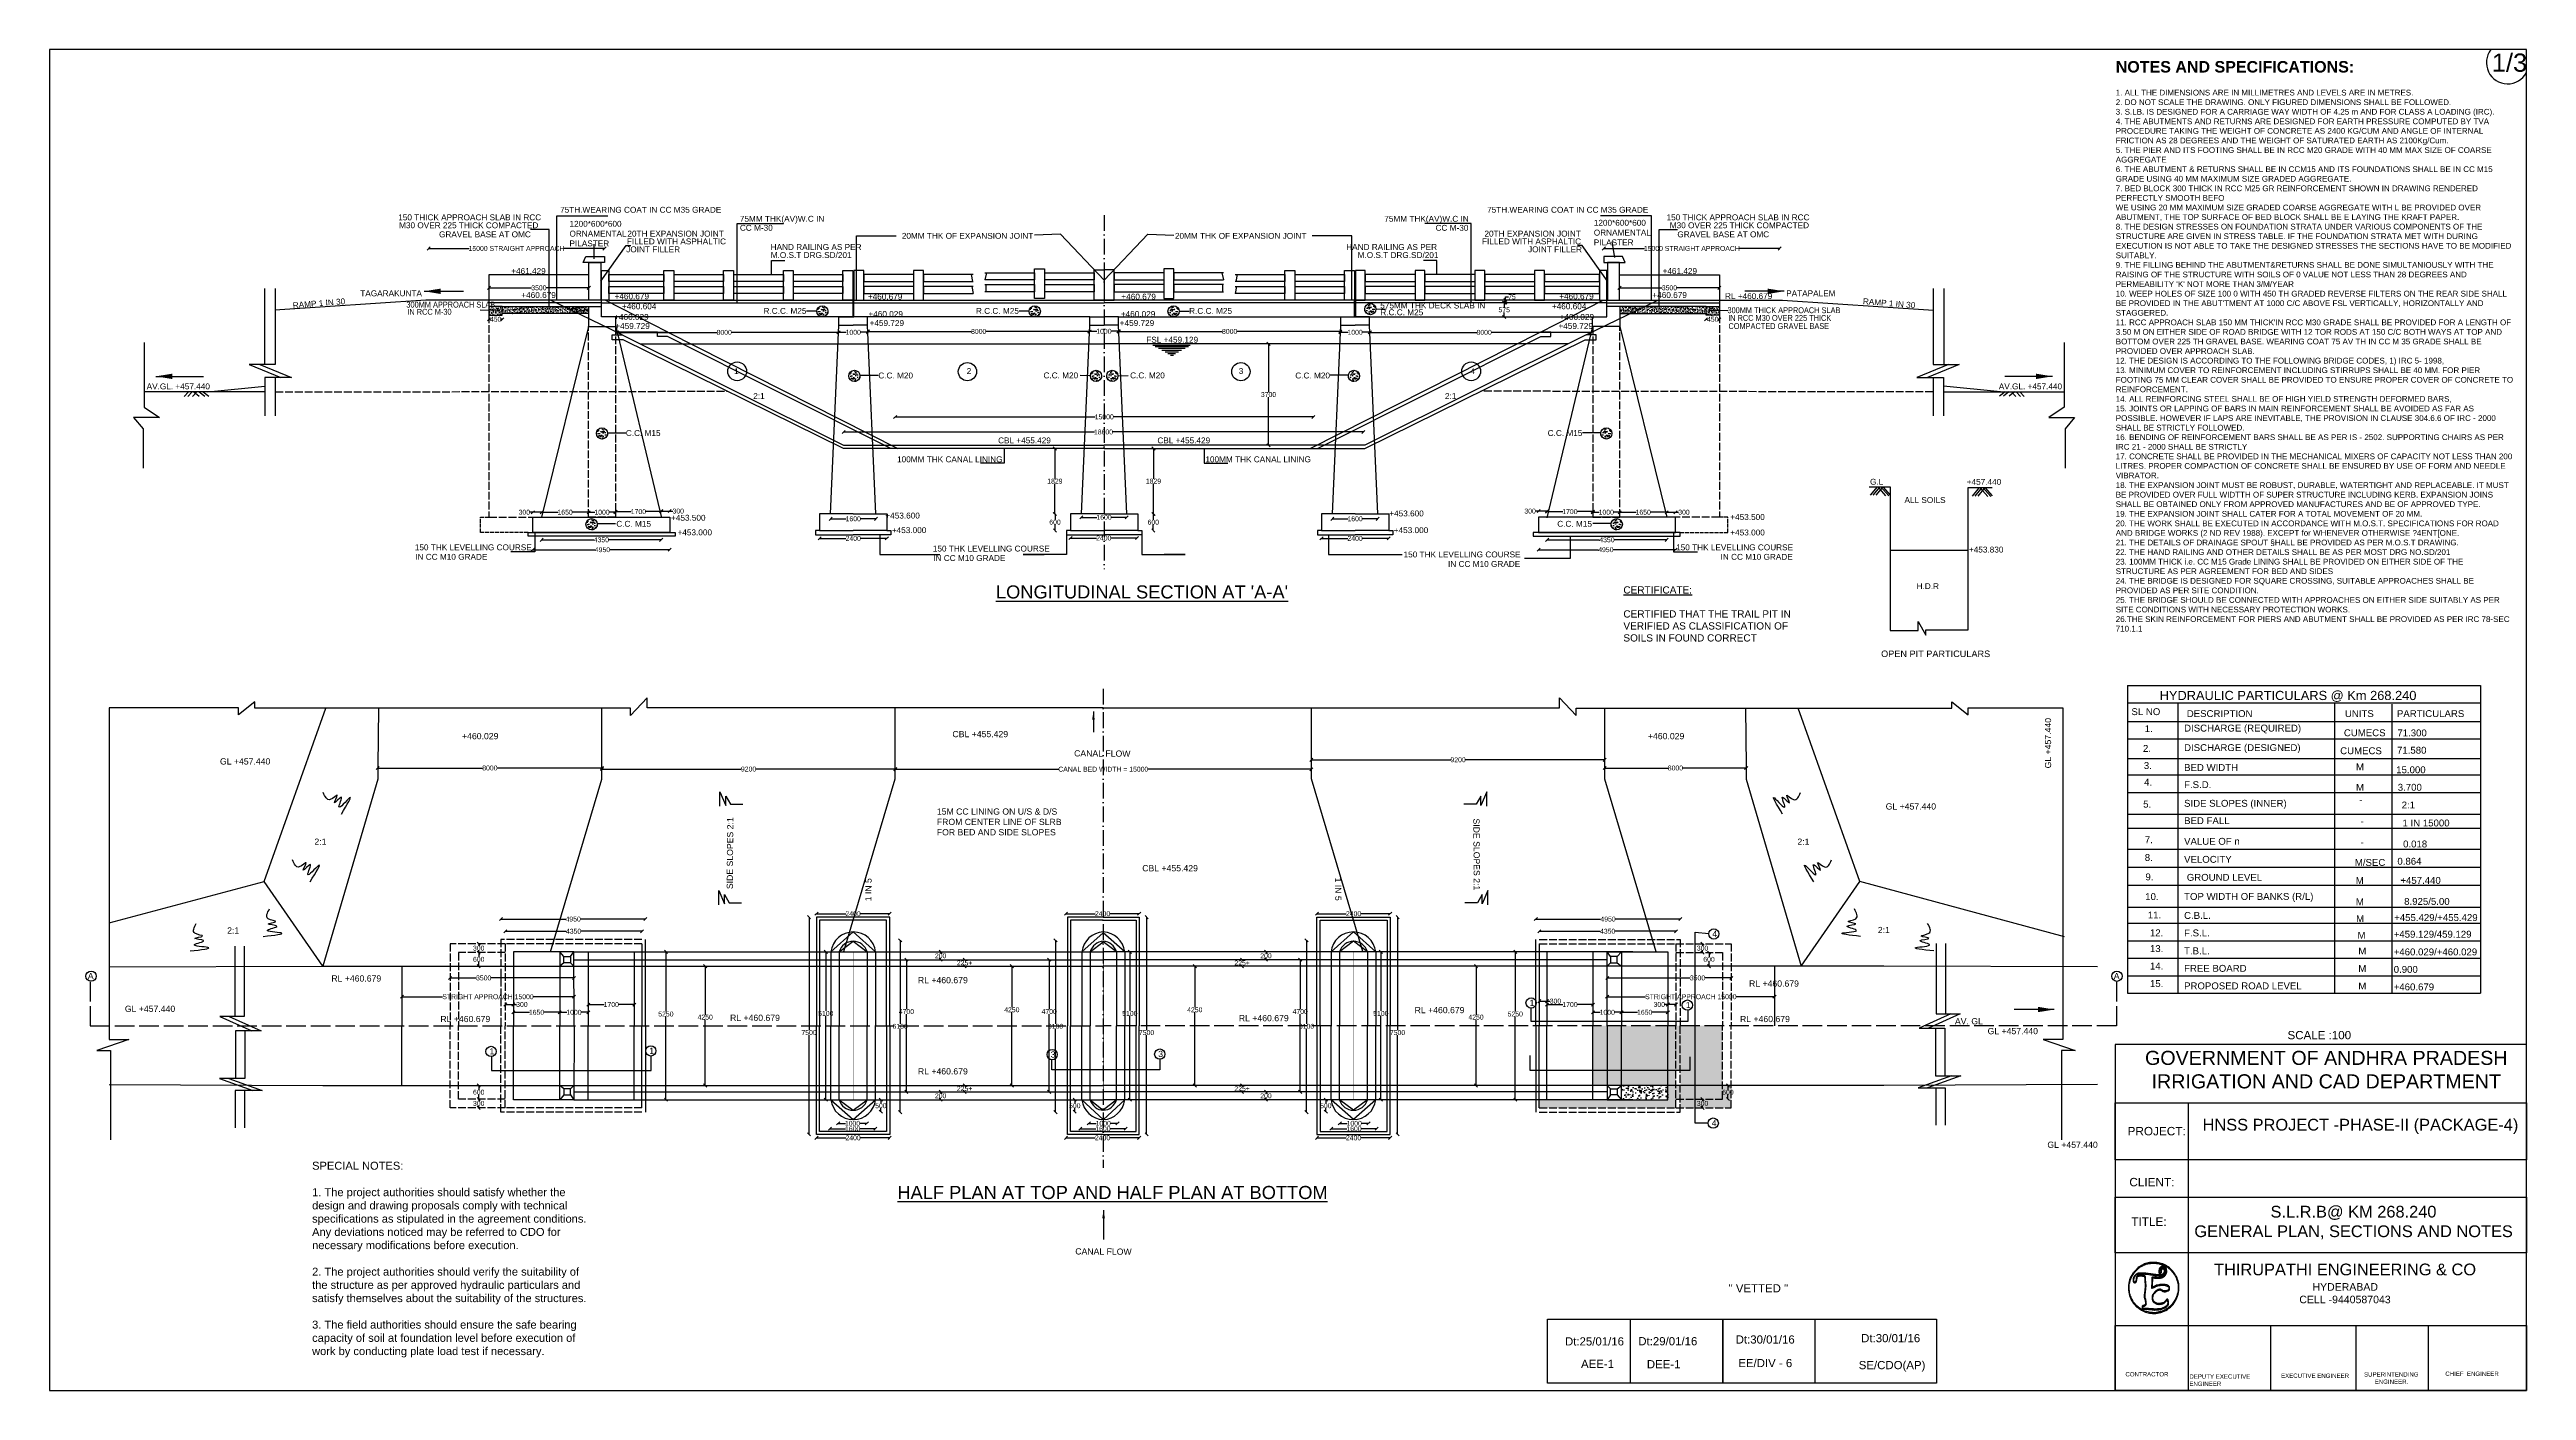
# Model space of a CAD drawing. Header units: millimetres. Extents: x 5124 to 3334266, y 2311 to 45966843.
# Drawn here: x 3258492 to 3334266, y 45925836 to 45966843 of the extents above; entities outside this region: 3.
import ezdxf

# ---------------------------------------------------------------- set-up
doc = ezdxf.new("R2010")
doc.units = ezdxf.units.MM
doc.header["$MEASUREMENT"] = 0
doc.linetypes.add('ACAD_ISO02W100', pattern=[15, 12, -3])
doc.linetypes.add('ACAD_ISO10W100', pattern=[18, 12, -3, 0, -3])
for name, color, linetype in [('DIMENSION', 7, 'Continuous'), ('DRAWING', 7, 'Continuous'), ('TEXT', 7, 'Continuous')]:
    doc.layers.add(name, color=color, linetype=linetype)
doc.styles.add('ARIAL NARROW', font='ARIALN.TTF')
doc.styles.get("Standard").update_dxf_attribs({"font": 'arial.ttf', "height": 150})
doc.dimstyles.get("Standard").update_dxf_attribs({"dimtxt": 200, "dimasz": 110, "dimexe": 0.18, "dimexo": 0.0625, "dimgap": 0.09, "dimtad": 0, "dimtih": 1, "dimtoh": 1, "dimdec": 0, "dimzin": 0, "dimdsep": 46, "dimtxsty": 'Standard', "dimblk": 'OBLIQUE', "dimcen": 0.09, "dimse1": 1, "dimse2": 1, "dimadec": 0, "dimazin": 0, "dimtfac": 1, "dimtdec": 0, "dimtofl": 0, "dimtmove": 0, "dimatfit": 3, "dimfxl": 1, "dimtolj": 1, "dimtzin": 0, "dimarcsym": 0})
pattern_1 = [(37.5, (0, 0), (-2.519734324, 77.07295076), [0, -60.8, 0, -68, 0, -65]), (7.5, (0, 0), (70.7910682, 112.8858426), [0, -32.8, 0, -54.8, 0, -21]), (327.5, (-49.2, 0), (124.56567447, 0.22636214), [0, -20, 0, -72, 0, -94]), (317.5, (-49.2, 0), (120.24506418, 35.1070226), [0, -10, 0, -47.2, 0, -54])]
pattern_2 = [(142.5, (6581509.957, 0), (2.519734324, 77.07295076), [0, -60.8, 0, -68, 0, -65]), (172.5, (6581509.96, 0), (-70.7910682, 112.8858426), [0, -32.8, 0, -54.8, 0, -21]), (212.5, (6581559.16, 0), (-124.56567447, 0.22636214), [0, -20, 0, -72, 0, -94]), (222.5, (6581559.16, 0), (-120.24506418, 35.1070226), [0, -10, 0, -47.2, 0, -54])]
pattern_3 = [(50, (0, 0), (286.904073, -25.100854), [30, -330]), (355, (0, 0), (-55.5005334, 300.8768535), [24, -264]), (100.4514, (23.9, -2.1), (231.4037527, 275.7758168), [25.496076, -280.4568448]), (46.1842, (0, 80), (426.8964195, -66.2076057), [45, -495]), (96.6356, (35.57, 74.5), (373.8650822, 389.6471484), [38.244115, -420.6852]), (351.1842, (0, 80), (373.864778, 389.6474404), [36, -396]), (21, (40, 60), (238.7628208, -161.0475563), [30, -330]), (326, (40, 60), (97.3261328, 290.060018), [24, -264]), (71.4514, (59.9, 46.58), (336.0890514, 129.0121987), [25.496076, -280.4568448]), (37.5, (0, 0), (4.86394213, 133.15754153), [0, -260.8, 0, -268, 0, -265]), (7.5, (0, 0), (105.22781498, 157.76468475), [0, -152.8, 0, -254.8, 0, -101]), (327.5, (-89.2, 0), (213.52897447, -9.0219487), [0, -100, 0, -312, 0, -414]), (317.5, (-129.2, 0), (233.2744677, 40.0419929), [0, -130, 0, -207.2, 0, -294])]

msp = doc.modelspace()

# ---------------------------------------------------------------- texts
at = {"layer": 'Defpoints', "insert": (3272602.2, 45951402.3), "char_height": 150, "width": 11514.291, "attachment_point": 9}
msp.add_mtext('\\A1;', dxfattribs=at)
at = {"layer": 'DIMENSION', "insert": (3266524.1, 45932829.9), "char_height": 242.9359, "width": 8432.163, "attachment_point": 1}
msp.add_mtext('SPECIAL NOTES:  \\P\\P1. The project authorities should satisfy whether the design and drawing proposals comply with technical specifications as stipulated in the agreement conditions. Any deviations noticed may be referred to CDO for necessary modifications before execution. \\P\\P2. The project authorities should verify the suitability of the structure as per approved hydraulic particulars and satisfy themselves about the suitability of the structures.\\P \\P3. The field authorities should ensure the safe bearing capacity of soil at foundation level before execution of work by conducting plate load test if necessary. ', dxfattribs=at)
at = {"layer": 'DRAWING'}
for s, p in [('75TH.WEARING COAT IN CC M35 GRADE', (3274110.2, 45961852.3)), ('75TH.WEARING COAT IN CC M35 GRADE', (3302469.3, 45961852.3)), ('150 THICK APPROACH SLAB IN RCC', (3269159.2, 45961621.5)), ('M30 OVER 225 THICK COMPACTED', (3269184.7, 45961378.9)), ('GRAVEL BASE AT OMC', (3270407.3, 45961101.2)), ('20TH EXPANSION JOINT', (3276170.2, 45961123.9)), ('75MM THK(AV)W.C IN', (3279609.6, 45961577.3)), ('CC M-30', (3279610.7, 45961300.9)), ('20MM THK OF EXPANSION JOINT', (3284564.7, 45961055.5)), ('20MM THK OF EXPANSION JOINT', (3292919.1, 45961055.5)), ('75MM THK(AV)W.C IN', (3299324.6, 45961577.3)), ('CC M-30', (3300892.8, 45961300.9)), ('20TH EXPANSION JOINT', (3302389.2, 45961123.9)), ('150 THICK APPROACH SLAB IN RCC', (3307959.5, 45961621.5)), ('M30 OVER 225 THICK COMPACTED', (3308058.2, 45961378.9)), ('GRAVEL BASE AT OMC', (3308290.5, 45961101.2)), ('JOINT FILLER', (3276133.6, 45960642.5)), ('FILLED WITH ASPHALTIC', (3276154.2, 45960885.4)), ('HAND RAILING AS PER ', (3280552.5, 45960714.8)), ('M.O.S.T DRG.SD/201', (3280554.9, 45960468.8)), ('HAND RAILING AS PER ', (3298159.7, 45960714.8)), ('M.O.S.T DRG.SD/201', (3298509.3, 45960468.8)), ('FILLED WITH ASPHALTIC', (3302313.1, 45960885.4)), ('JOINT FILLER', (3303724, 45960642.5)), ('+461.429', (3272614.8, 45959979.7)), ('+461.429', (3307836.4, 45959979.7)), ('TAGARAKUNTA', (3267998.1, 45959298.2)), ('+460.679', (3272924.6, 45959244.9)), ('+460.679', (3275775.5, 45959206.3)), ('+460.604', (3276001, 45958900.9)), ('R.C.C. M25  ', (3280334.5, 45958760.8)), ('+460.679', (3283525.6, 45959196.6)), ('+460.029', (3283543.6, 45958665.9)), ('R.C.C. M25  ', (3286833.4, 45958760.8)), ('+460.029', (3291264.7, 45958665.9)), ('+460.679', (3291282.7, 45959196.6)), ('R.C.C. M25  ', (3293353.5, 45958760.8)), ('575MM THK DECK SLAB IN', (3299201.3, 45958925.2)), ('R.C.C. M25  ', (3299203.7, 45958717.3)), ('+460.604', (3304451.3, 45958900.9)), ('+460.679', (3304675.7, 45959206.3)), ('+460.679', (3307526.6, 45959244.9)), ('RL +460.679', (3309747.7, 45959212.7)), ('PATAPALEM', (3311619.2, 45959298.2)), ('+460.029', (3275765, 45958575.7)), ('+459.729', (3275798.6, 45958299.4)), ('+459.729', (3283577.2, 45958389.6)), ('+459.729', (3291231.1, 45958389.6)), ('FSL +459.129', (3292042.9, 45957879.2)), ('+459.729', (3304652.6, 45958299.4)), ('+460.029', (3304686.2, 45958575.7)), ('AV.GL. +457.440', (3261462.5, 45956451.4)), ('1', (3279433.7, 45956916.7)), ('C.C. M20', (3283845.8, 45956784.8)), ('2', (3286550.4, 45956922.5)), ('C.C. M20', (3288898, 45956787.6)), ('C.C. M20', (3291549.5, 45956787.6)), ('3', (3294874, 45956922.5)), ('C.C. M20', (3296601.7, 45956784.8)), ('4', (3301955.2, 45956916.7)), ('AV.GL. +457.440', (3318123.5, 45956451.4)), ('2:1', (3280019.4, 45956158)), ('2:1', (3301179.8, 45956158)), ('C.C. M15  ', (3276122.1, 45955025.4)), ('C.C. M15  ', (3304323.4, 45955025.4)), ('100MM THK CANAL LINING', (3284418.9, 45954221.7)), ('CBL +455.429', (3287510.3, 45954799.6)), ('CBL +455.429', (3292383.3, 45954799.6)), ('100MM THK CANAL LINING', (3293851.5, 45954221.7)), ('+453.600', (3299476.8, 45952565.6)), ('C.C. M15  ', (3275829.5, 45952249.2)), ('+453.500', (3277504.8, 45952433.6)), ('+453.000', (3277702.7, 45951987.1)), ('+453.600', (3284061.3, 45952501.5)), ('+453.000', (3284259.1, 45952055)), ('+453.000', (3299614.1, 45952055)), ('C.C. M15  ', (3304616, 45952249.2)), ('+453.500', (3309909.1, 45952457.4)), ('+453.000', (3309910.4, 45951983.5)), ('150 THK LEVELLING COURSE', (3269666.2, 45951529.3)), ('IN CC M10 GRADE', (3269679.9, 45951239.4)), ('150 THK LEVELLING COURSE', (3285513.2, 45951492.2)), ('IN CC M10 GRADE', (3285526.9, 45951202.3)), ('150 THK LEVELLING COURSE', (3299915.5, 45951311.8)), ('150 THK LEVELLING COURSE', (3308252.2, 45951529.3)), ('IN CC M10 GRADE', (3309612.5, 45951239.4)), ('IN CC M10 GRADE', (3301275.7, 45951021.9))]:
    msp.add_text(s, height=180, dxfattribs=at).set_placement(p)
for s, height, rotation, p in [('RAMP 1 IN 30', 180, 4.5807, (3265940.1, 45958929.8)), ('RAMP 1 IN 30', 180, 355.4193, (3313960.2, 45959058.7)), ('SIDE SLOPES 2:1', 189.855, 89.631845, (3279396.2, 45941167.2)), ('SIDE SLOPES 2:1', 189.855, 270.368155, (3302048.5, 45943327.1)), ('1 IN 5', 189.86, 89.631845, (3283634.8, 45940793.5)), ('1 IN 5', 189.86, 270.368155, (3297819.1, 45941519.4))]:
    msp.add_text(s, height=height, rotation=rotation, dxfattribs=at).set_placement(p)
at = {"layer": 'DRAWING', "style": 'ARIAL NARROW'}
for s, p in [('300MM APPROACH SLAB', (3269408.3, 45958953.1)), ('IN RCC M-30', (3269438.2, 45958732.6)), ('300MM THICK APPROACH SLAB', (3309822.8, 45958781.6)), ('IN RCC M30 OVER 225 THICK', (3309844.3, 45958545.2)), ('COMPACTED GRAVEL BASE', (3309853.9, 45958296.3))]:
    msp.add_text(s, height=180, dxfattribs=at).set_placement(p)
at = {"layer": 'DRAWING'}
for s, insert, char_height, width, attachment_point in [('1200*600*600\\PORNAMENTAL\\PPILASTER', (3274397.5, 45961603.8), 180, 1548.098, 1), ('1200*600*600\\PORNAMENTAL\\PPILASTER', (3305734.1, 45961635.2), 180, 1548.098, 1), ('{\\LCERTIFICATE:\\P\\P}CERTIFIED THAT THE TRAIL PIT IN VERIFIED AS CLASSIFICATION OF SOILS IN FOUND CORRECT', (3306639.1, 45950426.9), 220, 5900.263, 1), (' +460.029', (3271037.3, 45945941.7), 189.86, 1530.326, 1), (' CBL +455.429', (3286039.7, 45946003.7), 189.855, 2852.428, 1), (' +460.029', (3308503.6, 45945941.7), 189.86, 1530.326, 3), ('CUMECS ', (3328681.2, 45946053.5), 210.66, 1307.544, 1), ('GL +457.440', (3263705.6, 45945168.1), 189.855, 1530.326, 1), ('GL +457.440', (3316204.4, 45943791.3), 189.855, 1530.326, 3), ('M \\P', (3329051.5, 45944386.6), 210.66, 211.386, 1), ('15M CC LINING ON U/S & D/S FROM CENTER LINE OF SLRB FOR BED AND SIDE SLOPES', (3285636.2, 45943634.7), 189.855, 3843.105, 1), ('2:1', (3266595.3, 45942712.9), 189.86, 327.85, 1), ('2:1', (3312331.8, 45942712.9), 189.86, 327.85, 3), (' CBL +455.429', (3293623.2, 45941901.6), 189.855, 2852.428, 3), ('M \\P', (3329047.8, 45940883.6), 210.66, 211.386, 1), ('2:1', (3263924.9, 45939996.8), 189.86, 327.85, 1), ('4', (3309359.8, 45939892.9), 189.9, 327.85, 1), ('2:1', (3314790.1, 45940011.9), 189.86, 321.907, 3), ('M \\P', (3329097.8, 45939859.6), 210.66, 211.386, 1), ('A', (3259663.1, 45938605.9), 189.9, 327.85, 1), ('RL +460.679', (3267112.2, 45938530.6), 189.855, 1530.326, 1), ('RL +460.679', (3285057.4, 45938478), 189.855, 1530.326, 1), ('RL +460.679', (3312009.6, 45938374.3), 189.855, 1530.326, 3), ('A', (3321640.8, 45938603.8), 189.9, 327.85, 1), ('GL +457.440', (3260795.5, 45937601.6), 189.855, 1530.326, 1), ('1', (3303768.7, 45937783.3), 189.9, 327.85, 1), ('1', (3308550, 45937718.2), 189.9, 327.85, 1), ('RL +460.679', (3270447.9, 45937290.3), 189.855, 1530.326, 1), ('RL +460.679', (3279309.7, 45937327.4), 189.855, 1530.326, 1), ('RL +460.679', (3296401.2, 45937316.6), 189.855, 1530.326, 3), ('RL +460.679', (3301778.4, 45937563.3), 189.855, 1530.326, 3), ('RL +460.679', (3311733, 45937290.3), 189.855, 1530.326, 3), ('AV. GL  ', (3317636.9, 45937221.3), 189.86, 1530.326, 3), ('GL +457.440', (3319322, 45936919.9), 189.855, 1530.326, 3), ('1', (3271951.7, 45936300.7), 189.9, 327.85, 1), ('1', (3276839.8, 45936316.6), 189.9, 327.85, 1), ('3', (3289118.5, 45936203.8), 189.9, 327.85, 1), ('3', (3292408.8, 45936220.7), 189.9, 327.85, 1), ('RL +460.679', (3285057.4, 45935497.2), 189.855, 1530.326, 7), ('4', (3309342.6, 45934108.6), 189.9, 327.85, 1), ('GL +457.440', (3321150.9, 45933444.7), 189.855, 1530.326, 3)]:
    msp.add_mtext(s, dxfattribs=dict(at, insert=insert, char_height=char_height, width=width, attachment_point=attachment_point))
at = {"layer": 'DRAWING', "insert": (3319534.9, 45946401.1), "char_height": 189.855, "width": 1530.326, "attachment_point": 3, "rotation": 90}
msp.add_mtext('GL +457.440', dxfattribs=at)
at = {"layer": 'TEXT'}
for s, height, p in [('G.L', 180, (3314184.7, 45953534.7)), ('+457.440', 180, (3317143.7, 45953532)), ('ALL SOILS', 180, (3315238.3, 45952977.3)), ('+453.830', 180, (3317209.8, 45951461.6)), ('H.D.R', 180, (3315609.3, 45950341.6)), ("%%ULONGITUDINAL SECTION AT 'A-A'", 400, (3287444.8, 45950056.1)), ('SCALE :100', 253.07, (3326956.1, 45936575.7)), ('%%UHALF PLAN AT TOP AND HALF PLAN AT BOTTOM', 400, (3284428.5, 45931690.1)), ('" VETTED "', 250, (3309858.4, 45928835)), ('Dt:25/01/16', 250, (3304851.9, 45927211)), ('Dt:29/01/16', 250, (3307095.4, 45927216.5)), ('Dt:30/01/16', 250, (3310074.8, 45927269.3)), ('Dt:30/01/16', 250, (3313913.1, 45927310.3)), ('CONTRACTOR', 133.38, (3321998.3, 45926265.2))]:
    msp.add_text(s, height=height, dxfattribs=at).set_placement(p)
for p in [(3289835.2, 45945225.8), (3289871, 45929994.5)]:
    msp.add_text('CANAL FLOW', height=189.86, rotation=359.631845, dxfattribs=at).set_placement(p)
at = {"layer": 'TEXT', "color": 5}
msp.add_text('D.L.R.B @ KM 134.402-1', height=230, dxfattribs=at).set_placement((308082.8, 114156.4))
at = {"layer": 'TEXT', "attachment_point": 1}
for s, insert, char_height, width in [("{\\fArial|b1|i0|c0|p34;\\H1.9972x;NOTES AND SPECIFICATIONS:\\H0.62589x;\\P} \\P1. ALL THE DIMENSIONS ARE IN MILLIMETRES AND LEVELS ARE IN METRES. \\P2. DO NOT SCALE THE DRAWING. ONLY FIGURED DIMENSIONS SHALL BE FOLLOWED. \\P3. S.LB. IS DESIGNED FOR A CARRIAGE WAY WIDTH OF 4.25 m AND FOR CLASS A LOADING (IRC). \\P4. THE ABUTMENTS AND RETURNS ARE DESIGNED FOR EARTH PRESSURE COMPUTED BY TVA PROCEDURE TAKING THE WEIGHT OF CONCRETE AS 2400 KG/CUM AND ANGLE OF INTERNAL FRICTION AS 28 DEGREES AND THE WEIGHT OF SATURATED EARTH AS 2100Kg/Cum. \\P5. THE PIER AND ITS FOOTING SHALL BE IN RCC M20 GRADE WITH 40 MM MAX SIZE OF COARSE AGGREGATE \\P6. THE ABUTMENT & RETURNS SHALL BE IN CCM15 AND ITS FOUNDATIONS SHALL BE IN CC M15 GRADE USING 40 MM MAXIMUM SIZE GRADED AGGREGATE. \\P7. BED BLOCK 300 THICK IN RCC M25 GR REINFORCEMENT SHOWN IN DRAWING RENDERED PERFECTLY SMOOTH BEFO \\PWE USING 20 MM MAXIMUM SIZE GRADED COARSE AGGREGATE WITH L BE PROVIDED OVER ABUTMENT, THE TOP SURFACE OF BED BLOCK SHALL BE E LAYING THE KRAFT PAPER. \\P8. THE DESIGN STRESSES ON FOUNDATION STRATA UNDER VARIOUS COMPONENTS OF THE STRUCTURE ARE GIVEN IN STRESS TABLE. IF THE FOUNDATION STRATA MET WITH DURING EXECUTION IS NOT ABLE TO TAKE THE DESIGNED STRESSES THE SECTIONS HAVE TO BE MODIFIED SUITABLY. \\P9. THE FILLING BEHIND THE ABUTMENT&RETURNS SHALL BE DONE SIMULTANIOUSLY WITH THE RAISING OF THE STRUCTURE WITH SOILS OF 0 VALUE NOT LESS THAN 28 DEGREES AND PERMEABILITY 'K' NOT MORE THAN 3/M/YEAR \\P10. WEEP HOLES OF SIZE 100 0 WITH 450 TH GRADED REVERSE FILTERS ON THE REAR SIDE SHALL BE PROVIDED IN THE ABUT'TMENT AT 1000 C/C ABOVE FSL VERTICALLY, HORIZONTALLY AND STAGGERED. \\P11. RCC APPROACH SLAB 150 MM THICK'IN RCC M30 GRADE SHALL BE PROVIDED FOR A LENGTH OF 3.50 M ON EITHER SIDE OF ROAD BRIDGE WITH 12 TOR RODS AT 150 C/C BOTH WAYS AT TOP AND BOTTOM OVER 225 TH GRAVEL BASE. WEARING COAT 75 AV TH IN CC M 35 GRADE SHALL BE PROVIDED OVER APPROACH SLAB. \\P12. THE DESIGN IS ACCORDING TO THE FOLLOWING BRIDGE CODES, 1) IRC 5- 1998, \\P13. MINIMUM COVER TO REINFORCEMENT INCLUDING STIRRUPS SHALL BE 40 MM. FOR PIER FOOTING 75 MM CLEAR COVER SHALL BE PROVIDED TO ENSURE PROPER COVER OF CONCRETE TO REINFORCEMENT. \\P14. ALL REINFORCING STEEL SHALL BE OF HIGH YIELD STRENGTH DEFORMED BARS, \\P15. JOINTS OR LAPPING OF BARS IN MAIN REINFORCEMENT SHALL BE AVOIDED AS FAR AS POSSIBLE. HOWEVER IF LAPS ARE INEVITABLE, THE PROVISION IN CLAUSE 304.6.6 OF IRC - 2000 SHALL BE STRICTLY FOLLOWED. \\P16. BENDING OF REINFORCEMENT BARS SHALL BE AS PER IS - 2502. SUPPORTING CHAIRS AS PER IRC 21 - 2000 SHALL BE STRICTLY \\P17. CONCRETE SHALL BE PROVIDED IN THE MECHANICAL MIXERS OF CAPACITY NOT LESS THAN 200 LITRES. PROPER COMPACTION OF CONCRETE SHALL BE ENSURED BY USE OF FORM AND NEEDLE VIBRATOR. \\P18. THE EXPANSION JOINT MUST BE ROBUST, DURABLE, WATERTIGHT AND REPLACEABLE. IT MUST BE PROVIDED OVER FULL WIDTTH OF SUPER STRUCTURE INCLUDING KERB. EXPANSION JOINS SHALL BE OBTAINED ONLY FROM APPROVED MANUFACTURES AND BE OF APPROVED TYPE. \\P19. THE EXPANSION JOINT SHALL CATER FOR A TOTAL MOVEMENT OF 20 MM. \\P20. THE WORK SHALL BE EXECUTED IN ACCORDANCE WITH M.O.S.T. SPECIFICATIONS FOR ROAD AND BRIDGE WORKS (2 ND REV 1988). EXCEPT for WHENEVER OTHERWISE ?4ENT[ONE.\\P21. THE DETAILS OF DRAINAGE SPOUT §HALL BE PROVIDED AS PER M.O.S.T DRAWING. \\P22. THE HAND RAILING AND OTHER DETAILS SHALL BE AS PER MOST DRG NO.SD/201 \\P23. 100MM THICK i.e. CC M15 Grade LINING SHALL BE PROVIDED ON EITHER SIDE OF THE STRUCTURE AS PER AGREEMENT FOR BED AND SIDES \\P24. THE BRIDGE IS DESIGNED FOR SQUARE CROSSING, SUITABLE APPROACHES SHALL BE PROVIDED AS PER SITE CONDITION. \\P25. THE BRIDGE SHOULD BE CONNECTED WITH APPROACHES ON EITHER SIDE SUITABLY AS PER SITE CONDITIONS WITH NECESSARY PROTECTION WORKS. \\P26.THE SKIN REINFORCEMENT FOR PIERS AND ABUTMENT SHALL BE PROVIDED AS PER IRC 78-SEC 710.1.1", (3321701.2, 45966491.2), 175.6097, 12125.142), ('1/3', (3333204.8, 45966722.2), 558.31, 602.521), ('OPEN PIT PARTICULARS', (3314523.7, 45948463.6), 200, 3325.329), (' SL NO', (3322100.3, 45946699.5), 210.66, 1553.282), ('\\PHYDRAULIC PARTICULARS @ Km 268.240', (3323044.6, 45947698.8), 280.88, 11945.58), ('1.', (3322588.4, 45946179.2), 210.66, 310.983), ('DISCHARGE (REQUIRED)', (3323792.2, 45946196.6), 210.66, 5873.944), (' DESCRIPTION ', (3323792.2, 45946639.9), 210.66, 3590.227), ('UNITS', (3328711.8, 45946639.9), 210.66, 1398.116), ('PARTICULARS', (3330303.5, 45946639.9), 210.66, 3348.722), ('71.300 ', (3330316.8, 45946049.7), 210.66, 1159.436), ('2.', (3322534.4, 45945576), 210.66, 310.983), ('DISCHARGE (DESIGNED)', (3323792.2, 45945600.1), 210.66, 5847.057), (' \\PCUMECS \\P ', (3328567.3, 45945855.2), 210.66, 1314.193), ('\\P71.580', (3330306.7, 45945871.3), 210.66, 1434.482), ('3.', (3322560.7, 45945052.5), 210.66, 310.983), ('4.', (3322568.3, 45944543.1), 210.66, 310.983), ('BED WIDTH', (3323792.2, 45944992.1), 210.66, 2659.181), ('F.S.D.', (3323792.2, 45944468.1), 210.66, 1298.421), ('M ', (3329050.9, 45945009.6), 210.66, 247.725), ('15.000', (3330281.9, 45944922.3), 210.66, 767.276), ('5.', (3322540.2, 45943870.7), 210.66, 310.983), ('SIDE SLOPES (INNER)', (3323792.2, 45943896.8), 210.66, 21409.522), ('-', (3329146.3, 45943998.6), 210.7, 247.725), ('3.700 ', (3330329.1, 45944387), 210.66, 963.356), ('2:1', (3330448.4, 45943844.6), 210.66, 1543.75), ('BED FALL', (3323792.2, 45943365.2), 210.66, 2248.978), ('-', (3329191.5, 45943346.2), 210.7, 247.725), ('1 IN 15000', (3330475, 45943295.4), 210.66, 1473.611), ('8.', (3322589.8, 45942239.9), 210.66, 310.983), ('7.', (3322589.8, 45942781.8), 210.66, 310.983), ('VALUE OF n', (3323792.2, 45942734.2), 210.66, 2780.767), ('VELOCITY', (3323792.2, 45942183.5), 210.66, 2404.113), ('-', (3329191.5, 45942703.8), 210.7, 247.725), (' 0.018 \\P', (3330410.2, 45942653), 210.66, 964.733), ('9.', (3322610, 45941646.5), 210.66, 310.983), (' GROUND LEVEL', (3323792.2, 45941632.9), 210.66, 5528.631), ('M/SEC', (3329015.9, 45942088.3), 210.66, 913.776), ('M ', (3329043, 45941534.4), 210.66, 247.725), ('0.864', (3330318, 45942124.4), 210.66, 964.217), ('-', (3330404.1, 45941573.6), 210.7, 963.356), ('+457.440', (3330409.5, 45941539.3), 210.66, 1562.269), ('10.', (3322603.4, 45941044.2), 210.66, 310.983), ('TOP WIDTH OF BANKS (R/L)', (3323792.2, 45941048.7), 210.66, 6522.56), (' 8.925/5.00 ', (3330443.6, 45940895.7), 210.66, 1747.503), ('11.', (3322681.6, 45940480.1), 210.66, 310.983), ('12.', (3322746.8, 45939935.3), 210.66, 310.983), ('C.B.L.', (3323792.2, 45940467.2), 210.66, 1287.476), ('F.S.L.', (3323792.2, 45939931.9), 210.66, 1217.522), ('M ', (3329054, 45940370.2), 210.66, 247.725), ('\\P+459.129/459.129', (3330205.1, 45940244.7), 210.66, 1562.269), ('+455.429/+455.429', (3330219.9, 45940402.6), 210.66, 1562.269), ('13.', (3322747.7, 45939454.2), 210.66, 310.983), ('T.B.L.', (3323792.2, 45939385), 210.66, 1246.075), ('M ', (3329123.2, 45939381.9), 210.66, 423.721), ('+460.029/+460.029', (3330205.1, 45939352.8), 210.66, 1562.269), ('14.', (3322747.7, 45938918.9), 210.66, 310.983), ('15.', (3322747.7, 45938383.6), 210.66, 310.983), ('FREE BOARD', (3323792.2, 45938849.7), 210.66, 3195.817), ('M ', (3329123.2, 45938846.6), 210.66, 423.721), ('0.900', (3330205.1, 45938817.5), 210.66, 1562.269), ('PROPOSED ROAD LEVEL', (3323792.2, 45938314.4), 210.66, 4121.678), ('M ', (3329123.2, 45938311.3), 210.66, 423.721), ('+460.679', (3330205.1, 45938282.2), 210.66, 1562.269), ('PROJECT:', (3322063.1, 45933894.7), 257.68, 2404.201), ('CLIENT:', (3322117.6, 45932335.2), 257.68, 2404.201), ('TITLE:', (3322177, 45931127.5), 257.68, 1397.274), ('\\pi3052;S.L.R.B@ KM 268.240\\P\\pi720.96;GENERAL PLAN, SECTIONS AND NOTES', (3323384.8, 45931482), 358.663, 11133.874), ('\\pi1575.3;THIRUPATHI ENGINEERING & CO\\P\\pi4585.8;{\\H0.64302x;HYDERABAD\\P\\pi4185;CELL -9440587043}', (3323133, 45929715.3), 358.663, 11133.874), ('\\pi440.45;AEE-1', (3304902.9, 45926773), 250, 1826.151), ('\\pi444.28;DEE-1', (3306912.7, 45926763.1), 250, 1826.151), ('\\pi47.711; EE/DIV - 6', (3310009.7, 45926798.9), 250, 1826.151), ('\\pi-91.529;SE/CDO(AP)', (3313931.7, 45926736.5), 250, 1826.151), ('DEPUTY EXECUTIVE ENGINEER  ', (3323954.5, 45926328.4), 133.38, 2349.473), ('  EXECUTIVE ENGINEER  ', (3326654.5, 45926353), 133.38, 2349.473), ('\\pi351.34;SUPERINTENDING \\P\\pi677.7;ENGINEER.', (3328946.3, 45926392.8), 133.38, 2349.473), ('CHIEF  ENGINEER ', (3331783.1, 45926413.6), 133.38, 2349.473)]:
    msp.add_mtext(s, dxfattribs=dict(at, insert=insert, char_height=char_height, width=width))
at = {"layer": 'TEXT', "color": 7, "width": 12274.337, "attachment_point": 5}
for s, insert, char_height in [('GOVERNMENT OF ANDHRA PRADESH\\PIRRIGATION AND CAD DEPARTMENT', (3328141.9, 45935644.6), 430.395), ('HNSS PROJECT -PHASE-II (PACKAGE-4)', (3329187.8, 45933909.3), 358.663)]:
    msp.add_mtext(s, dxfattribs=dict(at, insert=insert, char_height=char_height))

# ---------------------------------------------------------------- blocks, each defined once
blk = doc.blocks.new('_Oblique')
at = {"color": 0, "linetype": 'ByBlock', "lineweight": -2}
blk.add_line((-0.5, -0.5), (0.5, 0.5), dxfattribs=at)
blk = doc.blocks.new('*D30')
at = {"layer": 'Defpoints', "color": 0}
for p in [(3275862, 45958191), (3282629, 45958194), (3282629, 45958194)]:
    blk.add_point(p, dxfattribs=at)
at = {"layer": 'DRAWING', "color": 0, "lineweight": -2}
for p, q in [((3275862, 45958194), (3278907, 45958194)), ((3282629, 45958194), (3279355, 45958194))]:
    blk.add_line(p, q, dxfattribs=at)
at = {"layer": 'DRAWING', "color": 0, "lineweight": -2, "xscale": 95, "yscale": 95, "zscale": 95, "rotation": 180}
blk.add_blockref('_Oblique', (3275862, 45958194), dxfattribs=at)
at = {"layer": 'DRAWING', "color": 0, "lineweight": -2, "xscale": 95, "yscale": 95, "zscale": 95}
blk.add_blockref('_Oblique', (3282629, 45958194), dxfattribs=at)
at = {"layer": 'DRAWING', "color": 0, "insert": (3279131, 45958194), "char_height": 150, "attachment_point": 5}
blk.add_mtext('\\A1;8000', dxfattribs=at)
blk = doc.blocks.new('*D31')
at = {"layer": 'Defpoints', "color": 0}
for p in [(3282629, 45958194), (3283528, 45958196), (3283528, 45958194)]:
    blk.add_point(p, dxfattribs=at)
at = {"layer": 'DRAWING', "color": 0, "lineweight": -2}
for p, q in [((3282629, 45958196), (3282862, 45958196)), ((3283528, 45958196), (3283295, 45958196))]:
    blk.add_line(p, q, dxfattribs=at)
at = {"layer": 'DRAWING', "color": 0, "lineweight": -2, "xscale": 95, "yscale": 95, "zscale": 95, "rotation": 180}
blk.add_blockref('_Oblique', (3282629, 45958196), dxfattribs=at)
at = {"layer": 'DRAWING', "color": 0, "lineweight": -2, "xscale": 95, "yscale": 95, "zscale": 95}
blk.add_blockref('_Oblique', (3283528, 45958196), dxfattribs=at)
at = {"layer": 'DRAWING', "color": 0, "insert": (3283079, 45958196), "char_height": 150, "attachment_point": 5}
blk.add_mtext('\\A1;1000', dxfattribs=at)
blk = doc.blocks.new('*D32')
at = {"layer": 'Defpoints', "color": 0}
for p in [(3283528, 45958194), (3290306, 45958253), (3290306, 45958222)]:
    blk.add_point(p, dxfattribs=at)
at = {"layer": 'DRAWING', "color": 0, "lineweight": -2}
for p, q in [((3283528, 45958222), (3286693, 45958222)), ((3290306, 45958222), (3287141, 45958222))]:
    blk.add_line(p, q, dxfattribs=at)
at = {"layer": 'DRAWING', "color": 0, "lineweight": -2, "xscale": 95, "yscale": 95, "zscale": 95, "rotation": 180}
blk.add_blockref('_Oblique', (3283528, 45958222), dxfattribs=at)
at = {"layer": 'DRAWING', "color": 0, "lineweight": -2, "xscale": 95, "yscale": 95, "zscale": 95}
blk.add_blockref('_Oblique', (3290306, 45958222), dxfattribs=at)
at = {"layer": 'DRAWING', "color": 0, "insert": (3286917, 45958222), "char_height": 150, "attachment_point": 5}
blk.add_mtext('\\A1;8000', dxfattribs=at)
blk = doc.blocks.new('*D33')
at = {"layer": 'Defpoints', "color": 0}
for p in [(3271934, 45959584), (3274991, 45959584), (3274991, 45959555)]:
    blk.add_point(p, dxfattribs=at)
at = {"layer": 'DRAWING', "color": 0, "lineweight": -2}
for p, q in [((3271934, 45959555), (3273238, 45959555)), ((3274991, 45959555), (3273686, 45959555))]:
    blk.add_line(p, q, dxfattribs=at)
at = {"layer": 'DRAWING', "color": 0, "lineweight": -2, "xscale": 95, "yscale": 95, "zscale": 95, "rotation": 180}
blk.add_blockref('_Oblique', (3271934, 45959555), dxfattribs=at)
at = {"layer": 'DRAWING', "color": 0, "lineweight": -2, "xscale": 95, "yscale": 95, "zscale": 95}
blk.add_blockref('_Oblique', (3274991, 45959555), dxfattribs=at)
at = {"layer": 'DRAWING', "color": 0, "insert": (3273462, 45959555), "char_height": 150, "attachment_point": 5}
blk.add_mtext('\\A1;3500', dxfattribs=at)
blk = doc.blocks.new('*D34')
at = {"layer": 'Defpoints', "color": 0}
for p in [(3270088, 45960794), (3270088, 45960760), (3275468, 45960510)]:
    blk.add_point(p, dxfattribs=at)
at = {"layer": 'DRAWING', "color": 0, "lineweight": -2}
for p, q in [((3270088, 45960760), (3271330, 45960760)), ((3275468, 45960760), (3274225, 45960760))]:
    blk.add_line(p, q, dxfattribs=at)
at = {"layer": 'DRAWING', "color": 0, "lineweight": -2, "xscale": 95, "yscale": 95, "zscale": 95, "rotation": 180}
blk.add_blockref('_Oblique', (3270088, 45960760), dxfattribs=at)
at = {"layer": 'DRAWING', "color": 0, "lineweight": -2, "xscale": 95, "yscale": 95, "zscale": 95}
blk.add_blockref('_Oblique', (3275468, 45960760), dxfattribs=at)
at = {"layer": 'DRAWING', "color": 0, "insert": (3272778, 45960760), "char_height": 150, "attachment_point": 5}
blk.add_mtext('\\A1;15000 STRAIGHT APPROACH', dxfattribs=at)
blk = doc.blocks.new('*D36')
at = {"layer": 'Defpoints', "color": 0}
for p in [(3282386, 45952642), (3283772, 45952642), (3283772, 45952492)]:
    blk.add_point(p, dxfattribs=at)
at = {"layer": 'DIMENSION', "color": 0, "lineweight": -2}
for p, q in [((3282386, 45952492), (3282862, 45952492)), ((3283772, 45952492), (3283295, 45952492))]:
    blk.add_line(p, q, dxfattribs=at)
at = {"layer": 'DIMENSION', "color": 0, "lineweight": -2, "xscale": 95, "yscale": 95, "zscale": 95, "rotation": 180}
blk.add_blockref('_Oblique', (3282386, 45952492), dxfattribs=at)
at = {"layer": 'DIMENSION', "color": 0, "lineweight": -2, "xscale": 95, "yscale": 95, "zscale": 95}
blk.add_blockref('_Oblique', (3283772, 45952492), dxfattribs=at)
at = {"layer": 'DIMENSION', "color": 0, "insert": (3283079, 45952492), "char_height": 150, "attachment_point": 5}
blk.add_mtext('\\A1;1600', dxfattribs=at)
blk = doc.blocks.new('*D37')
at = {"layer": 'Defpoints', "color": 0}
for p in [(3282051, 45952136), (3284106, 45952136), (3284106, 45951892)]:
    blk.add_point(p, dxfattribs=at)
at = {"layer": 'DIMENSION', "color": 0, "lineweight": -2}
for p, q in [((3282051, 45951892), (3282854, 45951892)), ((3284106, 45951892), (3283304, 45951892))]:
    blk.add_line(p, q, dxfattribs=at)
at = {"layer": 'DIMENSION', "color": 0, "lineweight": -2, "xscale": 95, "yscale": 95, "zscale": 95, "rotation": 180}
blk.add_blockref('_Oblique', (3282051, 45951892), dxfattribs=at)
at = {"layer": 'DIMENSION', "color": 0, "lineweight": -2, "xscale": 95, "yscale": 95, "zscale": 95}
blk.add_blockref('_Oblique', (3284106, 45951892), dxfattribs=at)
at = {"layer": 'DIMENSION', "color": 0, "insert": (3283079, 45951892), "char_height": 150, "attachment_point": 5}
blk.add_mtext('\\A1;2400', dxfattribs=at)
blk = doc.blocks.new('*D38')
at = {"layer": 'Defpoints', "color": 0}
for p in [(3289252, 45952642), (3289600, 45952136), (3289725, 45952642)]:
    blk.add_point(p, dxfattribs=at)
at = {"layer": 'DIMENSION', "color": 0, "lineweight": -2}
for p, q in [((3289252, 45952642), (3289252, 45952466)), ((3289252, 45952136), (3289252, 45952313))]:
    blk.add_line(p, q, dxfattribs=at)
at = {"layer": 'DIMENSION', "color": 0, "lineweight": -2, "xscale": 95, "yscale": 95, "zscale": 95}
for p, rotation in [((3289252, 45952642), 90), ((3289252, 45952136), 270)]:
    blk.add_blockref('_Oblique', p, dxfattribs=dict(at, rotation=rotation))
at = {"layer": 'DIMENSION', "color": 0, "insert": (3289252, 45952389), "char_height": 150, "attachment_point": 5}
blk.add_mtext('\\A1;600', dxfattribs=at)
blk = doc.blocks.new('*D39')
at = {"layer": 'Defpoints', "color": 0}
for p in [(3289247, 45954643), (3289725, 45954643), (3289725, 45952642)]:
    blk.add_point(p, dxfattribs=at)
at = {"layer": 'DIMENSION', "color": 0, "lineweight": -2}
for p, q in [((3289247, 45954643), (3289247, 45953719)), ((3289247, 45952642), (3289247, 45953566))]:
    blk.add_line(p, q, dxfattribs=at)
at = {"layer": 'DIMENSION', "color": 0, "lineweight": -2, "xscale": 95, "yscale": 95, "zscale": 95}
for p, rotation in [((3289247, 45954643), 90), ((3289247, 45952642), 270)]:
    blk.add_blockref('_Oblique', p, dxfattribs=dict(at, rotation=rotation))
at = {"layer": 'DIMENSION', "color": 0, "insert": (3289247, 45953643), "char_height": 150, "attachment_point": 5}
blk.add_mtext('\\A1;1829', dxfattribs=at)
blk = doc.blocks.new('*D40')
at = {"layer": 'Defpoints', "color": 0}
for p in [(3290060, 45952642), (3291442, 45952631), (3291442, 45952537)]:
    blk.add_point(p, dxfattribs=at)
at = {"layer": 'DIMENSION', "color": 0, "lineweight": -2}
for p, q in [((3290060, 45952537), (3290535, 45952537)), ((3291442, 45952537), (3290968, 45952537))]:
    blk.add_line(p, q, dxfattribs=at)
at = {"layer": 'DIMENSION', "color": 0, "lineweight": -2, "xscale": 95, "yscale": 95, "zscale": 95, "rotation": 180}
blk.add_blockref('_Oblique', (3290060, 45952537), dxfattribs=at)
at = {"layer": 'DIMENSION', "color": 0, "lineweight": -2, "xscale": 95, "yscale": 95, "zscale": 95}
blk.add_blockref('_Oblique', (3291442, 45952537), dxfattribs=at)
at = {"layer": 'DIMENSION', "color": 0, "insert": (3290751, 45952537), "char_height": 150, "attachment_point": 5}
blk.add_mtext('\\A1;1600', dxfattribs=at)
blk = doc.blocks.new('*D41')
at = {"layer": 'Defpoints', "color": 0}
for p in [(3289725, 45952136), (3291760, 45952136), (3291760, 45951903)]:
    blk.add_point(p, dxfattribs=at)
at = {"layer": 'DIMENSION', "color": 0, "lineweight": -2}
for p, q in [((3289725, 45951903), (3290518, 45951903)), ((3291760, 45951903), (3290968, 45951903))]:
    blk.add_line(p, q, dxfattribs=at)
at = {"layer": 'DIMENSION', "color": 0, "lineweight": -2, "xscale": 95, "yscale": 95, "zscale": 95, "rotation": 180}
blk.add_blockref('_Oblique', (3289725, 45951903), dxfattribs=at)
at = {"layer": 'DIMENSION', "color": 0, "lineweight": -2, "xscale": 95, "yscale": 95, "zscale": 95}
blk.add_blockref('_Oblique', (3291760, 45951903), dxfattribs=at)
at = {"layer": 'DIMENSION', "color": 0, "insert": (3290743, 45951903), "char_height": 150, "attachment_point": 5}
blk.add_mtext('\\A1;2400', dxfattribs=at)
blk = doc.blocks.new('*D42')
at = {"layer": 'Defpoints', "color": 0}
for p in [(3298685, 45955147), (3282784, 45954740), (3298685, 45954723)]:
    blk.add_point(p, dxfattribs=at)
at = {"layer": 'DIMENSION', "color": 0, "lineweight": -2}
for p, q in [((3282784, 45955147), (3290459, 45955147)), ((3298685, 45955147), (3291009, 45955147))]:
    blk.add_line(p, q, dxfattribs=at)
at = {"layer": 'DIMENSION', "color": 0, "lineweight": -2, "xscale": 95, "yscale": 95, "zscale": 95, "rotation": 180}
blk.add_blockref('_Oblique', (3282784, 45955147), dxfattribs=at)
at = {"layer": 'DIMENSION', "color": 0, "lineweight": -2, "xscale": 95, "yscale": 95, "zscale": 95}
blk.add_blockref('_Oblique', (3298685, 45955147), dxfattribs=at)
at = {"layer": 'DIMENSION', "color": 0, "insert": (3290734, 45955147), "char_height": 150, "attachment_point": 5}
blk.add_mtext('\\A1;18600', dxfattribs=at)
blk = doc.blocks.new('*D43')
at = {"layer": 'Defpoints', "color": 0}
for p in [(3284361, 45955568), (3297155, 45955612), (3297155, 45955609)]:
    blk.add_point(p, dxfattribs=at)
at = {"layer": 'DIMENSION', "color": 0, "lineweight": -2}
for p, q in [((3284361, 45955609), (3290483, 45955609)), ((3297155, 45955609), (3291033, 45955609))]:
    blk.add_line(p, q, dxfattribs=at)
at = {"layer": 'DIMENSION', "color": 0, "lineweight": -2, "xscale": 95, "yscale": 95, "zscale": 95, "rotation": 180}
blk.add_blockref('_Oblique', (3284361, 45955609), dxfattribs=at)
at = {"layer": 'DIMENSION', "color": 0, "lineweight": -2, "xscale": 95, "yscale": 95, "zscale": 95}
blk.add_blockref('_Oblique', (3297155, 45955609), dxfattribs=at)
at = {"layer": 'DIMENSION', "color": 0, "insert": (3290758, 45955609), "char_height": 150, "attachment_point": 5}
blk.add_mtext('\\A1;15000', dxfattribs=at)
blk = doc.blocks.new('*D44')
at = {"layer": 'Defpoints', "color": 0}
for p in [(3290306, 45958222), (3291188, 45958226), (3291188, 45958222)]:
    blk.add_point(p, dxfattribs=at)
at = {"layer": 'DIMENSION', "color": 0, "lineweight": -2}
for p, q in [((3290306, 45958226), (3290530, 45958226)), ((3291188, 45958226), (3290964, 45958226))]:
    blk.add_line(p, q, dxfattribs=at)
at = {"layer": 'DIMENSION', "color": 0, "lineweight": -2, "xscale": 95, "yscale": 95, "zscale": 95, "rotation": 180}
blk.add_blockref('_Oblique', (3290306, 45958226), dxfattribs=at)
at = {"layer": 'DIMENSION', "color": 0, "lineweight": -2, "xscale": 95, "yscale": 95, "zscale": 95}
blk.add_blockref('_Oblique', (3291188, 45958226), dxfattribs=at)
at = {"layer": 'DIMENSION', "color": 0, "insert": (3290747, 45958226), "char_height": 150, "attachment_point": 5}
blk.add_mtext('\\A1;1000', dxfattribs=at)
blk = doc.blocks.new('*D45')
at = {"layer": 'Defpoints', "color": 0}
for p in [(3271934, 45958719), (3272343, 45958719), (3272343, 45958594)]:
    blk.add_point(p, dxfattribs=at)
at = {"layer": 'DIMENSION', "color": 0, "lineweight": -2}
for p, q in [((3271934, 45958594), (3271970, 45958594)), ((3272343, 45958594), (3272307, 45958594))]:
    blk.add_line(p, q, dxfattribs=at)
at = {"layer": 'DIMENSION', "color": 0, "lineweight": -2, "xscale": 95, "yscale": 95, "zscale": 95, "rotation": 180}
blk.add_blockref('_Oblique', (3271934, 45958594), dxfattribs=at)
at = {"layer": 'DIMENSION', "color": 0, "lineweight": -2, "xscale": 95, "yscale": 95, "zscale": 95}
blk.add_blockref('_Oblique', (3272343, 45958594), dxfattribs=at)
at = {"layer": 'DIMENSION', "color": 0, "insert": (3272138, 45958594), "char_height": 150, "attachment_point": 5}
blk.add_mtext('\\A1;450', dxfattribs=at)
blk = doc.blocks.new('*D46')
at = {"layer": 'Defpoints', "color": 0}
for p in [(3273277, 45952693), (3273277, 45952545), (3273546, 45952545)]:
    blk.add_point(p, dxfattribs=at)
at = {"layer": 'DIMENSION', "color": 0, "lineweight": -2}
for p, q in [((3273277, 45952693), (3273182, 45952693)), ((3273546, 45952693), (3273277, 45952693))]:
    blk.add_line(p, q, dxfattribs=at)
at = {"layer": 'DIMENSION', "color": 0, "lineweight": -2, "xscale": 95, "yscale": 95, "zscale": 95, "rotation": 180}
blk.add_blockref('_Oblique', (3273277, 45952693), dxfattribs=at)
at = {"layer": 'DIMENSION', "color": 0, "lineweight": -2, "xscale": 95, "yscale": 95, "zscale": 95}
blk.add_blockref('_Oblique', (3273546, 45952693), dxfattribs=at)
at = {"layer": 'DIMENSION', "color": 0, "insert": (3273017, 45952693), "char_height": 150, "attachment_point": 5}
blk.add_mtext('\\A1;300', dxfattribs=at)
blk = doc.blocks.new('*D47')
at = {"layer": 'Defpoints', "color": 0}
for p in [(3273545, 45952540), (3274983, 45952693), (3274983, 45952540)]:
    blk.add_point(p, dxfattribs=at)
at = {"layer": 'DIMENSION', "color": 0, "lineweight": -2}
for p, q in [((3273545, 45952693), (3274047, 45952693)), ((3274983, 45952693), (3274481, 45952693))]:
    blk.add_line(p, q, dxfattribs=at)
at = {"layer": 'DIMENSION', "color": 0, "lineweight": -2, "xscale": 95, "yscale": 95, "zscale": 95, "rotation": 180}
blk.add_blockref('_Oblique', (3273545, 45952693), dxfattribs=at)
at = {"layer": 'DIMENSION', "color": 0, "lineweight": -2, "xscale": 95, "yscale": 95, "zscale": 95}
blk.add_blockref('_Oblique', (3274983, 45952693), dxfattribs=at)
at = {"layer": 'DIMENSION', "color": 0, "insert": (3274264, 45952693), "char_height": 150, "attachment_point": 5}
blk.add_mtext('\\A1;1650', dxfattribs=at)
blk = doc.blocks.new('*D48')
at = {"layer": 'Defpoints', "color": 0}
for p in [(3274983, 45952545), (3275806, 45952693), (3275806, 45952545)]:
    blk.add_point(p, dxfattribs=at)
at = {"layer": 'DIMENSION', "color": 0, "lineweight": -2}
for p, q in [((3274983, 45952693), (3275177, 45952693)), ((3275806, 45952693), (3275611, 45952693))]:
    blk.add_line(p, q, dxfattribs=at)
at = {"layer": 'DIMENSION', "color": 0, "lineweight": -2, "xscale": 95, "yscale": 95, "zscale": 95, "rotation": 180}
blk.add_blockref('_Oblique', (3274983, 45952693), dxfattribs=at)
at = {"layer": 'DIMENSION', "color": 0, "lineweight": -2, "xscale": 95, "yscale": 95, "zscale": 95}
blk.add_blockref('_Oblique', (3275806, 45952693), dxfattribs=at)
at = {"layer": 'DIMENSION', "color": 0, "insert": (3275394, 45952693), "char_height": 150, "attachment_point": 5}
blk.add_mtext('\\A1;1000', dxfattribs=at)
blk = doc.blocks.new('*D49')
at = {"layer": 'Defpoints', "color": 0}
for p in [(3275806, 45952693), (3277208, 45952711), (3277208, 45952520)]:
    blk.add_point(p, dxfattribs=at)
at = {"layer": 'DIMENSION', "color": 0, "lineweight": -2}
for p, q in [((3275806, 45952711), (3276290, 45952711)), ((3277208, 45952711), (3276724, 45952711))]:
    blk.add_line(p, q, dxfattribs=at)
at = {"layer": 'DIMENSION', "color": 0, "lineweight": -2, "xscale": 95, "yscale": 95, "zscale": 95, "rotation": 180}
blk.add_blockref('_Oblique', (3275806, 45952711), dxfattribs=at)
at = {"layer": 'DIMENSION', "color": 0, "lineweight": -2, "xscale": 95, "yscale": 95, "zscale": 95}
blk.add_blockref('_Oblique', (3277208, 45952711), dxfattribs=at)
at = {"layer": 'DIMENSION', "color": 0, "insert": (3276507, 45952711), "char_height": 150, "attachment_point": 5}
blk.add_mtext('\\A1;1700', dxfattribs=at)
blk = doc.blocks.new('*D50')
at = {"layer": 'Defpoints', "color": 0}
for p in [(3277202, 45952545), (3277465, 45952728), (3277465, 45952545)]:
    blk.add_point(p, dxfattribs=at)
at = {"layer": 'DIMENSION', "color": 0, "lineweight": -2}
for p, q in [((3277202, 45952728), (3277465, 45952728)), ((3277465, 45952728), (3277560, 45952728))]:
    blk.add_line(p, q, dxfattribs=at)
at = {"layer": 'DIMENSION', "color": 0, "lineweight": -2, "xscale": 95, "yscale": 95, "zscale": 95, "rotation": 180}
blk.add_blockref('_Oblique', (3277202, 45952728), dxfattribs=at)
at = {"layer": 'DIMENSION', "color": 0, "lineweight": -2, "xscale": 95, "yscale": 95, "zscale": 95}
blk.add_blockref('_Oblique', (3277465, 45952728), dxfattribs=at)
at = {"layer": 'DIMENSION', "color": 0, "insert": (3277725, 45952728), "char_height": 150, "attachment_point": 5}
blk.add_mtext('\\A1;300', dxfattribs=at)
blk = doc.blocks.new('*D51')
at = {"layer": 'Defpoints', "color": 0}
for p in [(3273546, 45952545), (3277202, 45952545), (3277202, 45951849)]:
    blk.add_point(p, dxfattribs=at)
at = {"layer": 'DIMENSION', "color": 0, "lineweight": -2}
for p, q in [((3273546, 45951849), (3275147, 45951849)), ((3277202, 45951849), (3275601, 45951849))]:
    blk.add_line(p, q, dxfattribs=at)
at = {"layer": 'DIMENSION', "color": 0, "lineweight": -2, "xscale": 95, "yscale": 95, "zscale": 95, "rotation": 180}
blk.add_blockref('_Oblique', (3273546, 45951849), dxfattribs=at)
at = {"layer": 'DIMENSION', "color": 0, "lineweight": -2, "xscale": 95, "yscale": 95, "zscale": 95}
blk.add_blockref('_Oblique', (3277202, 45951849), dxfattribs=at)
at = {"layer": 'DIMENSION', "color": 0, "insert": (3275374, 45951849), "char_height": 150, "attachment_point": 5}
blk.add_mtext('\\A1;4350', dxfattribs=at)
blk = doc.blocks.new('*D52')
at = {"layer": 'Defpoints', "color": 0}
for p in [(3273277, 45952074), (3277465, 45952074), (3277465, 45951547)]:
    blk.add_point(p, dxfattribs=at)
at = {"layer": 'DIMENSION', "color": 0, "lineweight": -2}
for p, q in [((3273277, 45951547), (3275180, 45951547)), ((3277465, 45951547), (3275634, 45951547))]:
    blk.add_line(p, q, dxfattribs=at)
at = {"layer": 'DIMENSION', "color": 0, "lineweight": -2, "xscale": 95, "yscale": 95, "zscale": 95, "rotation": 180}
blk.add_blockref('_Oblique', (3273277, 45951547), dxfattribs=at)
at = {"layer": 'DIMENSION', "color": 0, "lineweight": -2, "xscale": 95, "yscale": 95, "zscale": 95}
blk.add_blockref('_Oblique', (3277465, 45951547), dxfattribs=at)
at = {"layer": 'DIMENSION', "color": 0, "insert": (3275407, 45951547), "char_height": 150, "attachment_point": 5}
blk.add_mtext('\\A1;4950', dxfattribs=at)
blk = doc.blocks.new('*D55')
at = {"layer": 'Defpoints', "color": 0}
for p in [(3298881, 45958194), (3298881, 45958194), (3305648, 45958191)]:
    blk.add_point(p, dxfattribs=at)
at = {"layer": 'DRAWING', "color": 0, "lineweight": -2}
for p, q in [((3298881, 45958194), (3302155, 45958194)), ((3305648, 45958194), (3302603, 45958194))]:
    blk.add_line(p, q, dxfattribs=at)
at = {"layer": 'DRAWING', "color": 0, "lineweight": -2, "xscale": 95, "yscale": 95, "zscale": 95, "rotation": 180}
blk.add_blockref('_Oblique', (3298881, 45958194), dxfattribs=at)
at = {"layer": 'DRAWING', "color": 0, "lineweight": -2, "xscale": 95, "yscale": 95, "zscale": 95}
blk.add_blockref('_Oblique', (3305648, 45958194), dxfattribs=at)
at = {"layer": 'DRAWING', "color": 0, "insert": (3302379, 45958194), "char_height": 150, "attachment_point": 5}
blk.add_mtext('\\A1;8000', dxfattribs=at)
blk = doc.blocks.new('*D53')
at = {"layer": 'Defpoints', "color": 0}
for p in [(3297982, 45958196), (3297982, 45958194), (3298881, 45958194)]:
    blk.add_point(p, dxfattribs=at)
at = {"layer": 'DRAWING', "color": 0, "lineweight": -2}
for p, q in [((3297982, 45958196), (3298215, 45958196)), ((3298881, 45958196), (3298648, 45958196))]:
    blk.add_line(p, q, dxfattribs=at)
at = {"layer": 'DRAWING', "color": 0, "lineweight": -2, "xscale": 95, "yscale": 95, "zscale": 95, "rotation": 180}
blk.add_blockref('_Oblique', (3297982, 45958196), dxfattribs=at)
at = {"layer": 'DRAWING', "color": 0, "lineweight": -2, "xscale": 95, "yscale": 95, "zscale": 95}
blk.add_blockref('_Oblique', (3298881, 45958196), dxfattribs=at)
at = {"layer": 'DRAWING', "color": 0, "insert": (3298431, 45958196), "char_height": 150, "attachment_point": 5}
blk.add_mtext('\\A1;1000', dxfattribs=at)
blk = doc.blocks.new('*D56')
at = {"layer": 'Defpoints', "color": 0}
for p in [(3291204, 45958253), (3291204, 45958222), (3297982, 45958194)]:
    blk.add_point(p, dxfattribs=at)
at = {"layer": 'DRAWING', "color": 0, "lineweight": -2}
for p, q in [((3291204, 45958222), (3294369, 45958222)), ((3297982, 45958222), (3294817, 45958222))]:
    blk.add_line(p, q, dxfattribs=at)
at = {"layer": 'DRAWING', "color": 0, "lineweight": -2, "xscale": 95, "yscale": 95, "zscale": 95, "rotation": 180}
blk.add_blockref('_Oblique', (3291204, 45958222), dxfattribs=at)
at = {"layer": 'DRAWING', "color": 0, "lineweight": -2, "xscale": 95, "yscale": 95, "zscale": 95}
blk.add_blockref('_Oblique', (3297982, 45958222), dxfattribs=at)
at = {"layer": 'DRAWING', "color": 0, "insert": (3294593, 45958222), "char_height": 150, "attachment_point": 5}
blk.add_mtext('\\A1;8000', dxfattribs=at)
blk = doc.blocks.new('*D57')
at = {"layer": 'Defpoints', "color": 0}
for p in [(3306519, 45959584), (3309576, 45959584), (3306519, 45959555)]:
    blk.add_point(p, dxfattribs=at)
at = {"layer": 'DRAWING', "color": 0, "lineweight": -2}
for p, q in [((3306519, 45959555), (3307824, 45959555)), ((3309576, 45959555), (3308272, 45959555))]:
    blk.add_line(p, q, dxfattribs=at)
at = {"layer": 'DRAWING', "color": 0, "lineweight": -2, "xscale": 95, "yscale": 95, "zscale": 95, "rotation": 180}
blk.add_blockref('_Oblique', (3306519, 45959555), dxfattribs=at)
at = {"layer": 'DRAWING', "color": 0, "lineweight": -2, "xscale": 95, "yscale": 95, "zscale": 95}
blk.add_blockref('_Oblique', (3309576, 45959555), dxfattribs=at)
at = {"layer": 'DRAWING', "color": 0, "insert": (3308048, 45959555), "char_height": 150, "attachment_point": 5}
blk.add_mtext('\\A1;3500', dxfattribs=at)
blk = doc.blocks.new('*D58')
at = {"layer": 'Defpoints', "color": 0}
for p in [(3306042, 45960510), (3311422, 45960794), (3311422, 45960760)]:
    blk.add_point(p, dxfattribs=at)
at = {"layer": 'DRAWING', "color": 0, "lineweight": -2}
for p, q in [((3306042, 45960760), (3307285, 45960760)), ((3311422, 45960760), (3310180, 45960760))]:
    blk.add_line(p, q, dxfattribs=at)
at = {"layer": 'DRAWING', "color": 0, "lineweight": -2, "xscale": 95, "yscale": 95, "zscale": 95, "rotation": 180}
blk.add_blockref('_Oblique', (3306042, 45960760), dxfattribs=at)
at = {"layer": 'DRAWING', "color": 0, "lineweight": -2, "xscale": 95, "yscale": 95, "zscale": 95}
blk.add_blockref('_Oblique', (3311422, 45960760), dxfattribs=at)
at = {"layer": 'DRAWING', "color": 0, "insert": (3308732, 45960760), "char_height": 150, "attachment_point": 5}
blk.add_mtext('\\A1;15000 STRAIGHT APPROACH', dxfattribs=at)
blk = doc.blocks.new('*D59')
at = {"layer": 'Defpoints', "color": 0}
for p in [(3297738, 45952642), (3297738, 45952492), (3299124, 45952642)]:
    blk.add_point(p, dxfattribs=at)
at = {"layer": 'DIMENSION', "color": 0, "lineweight": -2}
for p, q in [((3297738, 45952492), (3298215, 45952492)), ((3299124, 45952492), (3298648, 45952492))]:
    blk.add_line(p, q, dxfattribs=at)
at = {"layer": 'DIMENSION', "color": 0, "lineweight": -2, "xscale": 95, "yscale": 95, "zscale": 95, "rotation": 180}
blk.add_blockref('_Oblique', (3297738, 45952492), dxfattribs=at)
at = {"layer": 'DIMENSION', "color": 0, "lineweight": -2, "xscale": 95, "yscale": 95, "zscale": 95}
blk.add_blockref('_Oblique', (3299124, 45952492), dxfattribs=at)
at = {"layer": 'DIMENSION', "color": 0, "insert": (3298431, 45952492), "char_height": 150, "attachment_point": 5}
blk.add_mtext('\\A1;1600', dxfattribs=at)
blk = doc.blocks.new('*D60')
at = {"layer": 'Defpoints', "color": 0}
for p in [(3297404, 45952136), (3299459, 45952136), (3297404, 45951892)]:
    blk.add_point(p, dxfattribs=at)
at = {"layer": 'DIMENSION', "color": 0, "lineweight": -2}
for p, q in [((3297404, 45951892), (3298206, 45951892)), ((3299459, 45951892), (3298656, 45951892))]:
    blk.add_line(p, q, dxfattribs=at)
at = {"layer": 'DIMENSION', "color": 0, "lineweight": -2, "xscale": 95, "yscale": 95, "zscale": 95, "rotation": 180}
blk.add_blockref('_Oblique', (3297404, 45951892), dxfattribs=at)
at = {"layer": 'DIMENSION', "color": 0, "lineweight": -2, "xscale": 95, "yscale": 95, "zscale": 95}
blk.add_blockref('_Oblique', (3299459, 45951892), dxfattribs=at)
at = {"layer": 'DIMENSION', "color": 0, "insert": (3298431, 45951892), "char_height": 150, "attachment_point": 5}
blk.add_mtext('\\A1;2400', dxfattribs=at)
blk = doc.blocks.new('*D61')
at = {"layer": 'Defpoints', "color": 0}
for p in [(3291785, 45952642), (3291910, 45952136), (3292258, 45952642)]:
    blk.add_point(p, dxfattribs=at)
at = {"layer": 'DIMENSION', "color": 0, "lineweight": -2}
for p, q in [((3292258, 45952642), (3292258, 45952466)), ((3292258, 45952136), (3292258, 45952313))]:
    blk.add_line(p, q, dxfattribs=at)
at = {"layer": 'DIMENSION', "color": 0, "lineweight": -2, "xscale": 95, "yscale": 95, "zscale": 95}
for p, rotation in [((3292258, 45952642), 90), ((3292258, 45952136), 270)]:
    blk.add_blockref('_Oblique', p, dxfattribs=dict(at, rotation=rotation))
at = {"layer": 'DIMENSION', "color": 0, "insert": (3292258, 45952389), "char_height": 150, "attachment_point": 5}
blk.add_mtext('\\A1;600', dxfattribs=at)
blk = doc.blocks.new('*D62')
at = {"layer": 'Defpoints', "color": 0}
for p in [(3289725, 45954643), (3292263, 45954643), (3291785, 45952642)]:
    blk.add_point(p, dxfattribs=at)
at = {"layer": 'DIMENSION', "color": 0, "lineweight": -2}
for p, q in [((3292263, 45954643), (3292263, 45953719)), ((3292263, 45952642), (3292263, 45953566))]:
    blk.add_line(p, q, dxfattribs=at)
at = {"layer": 'DIMENSION', "color": 0, "lineweight": -2, "xscale": 95, "yscale": 95, "zscale": 95}
for p, rotation in [((3292263, 45954643), 90), ((3292263, 45952642), 270)]:
    blk.add_blockref('_Oblique', p, dxfattribs=dict(at, rotation=rotation))
at = {"layer": 'DIMENSION', "color": 0, "insert": (3292263, 45953643), "char_height": 150, "attachment_point": 5}
blk.add_mtext('\\A1;1829', dxfattribs=at)
blk = doc.blocks.new('*D63')
at = {"layer": 'Defpoints', "color": 0}
for p in [(3309167, 45958719), (3309167, 45958594), (3309576, 45958719)]:
    blk.add_point(p, dxfattribs=at)
at = {"layer": 'DIMENSION', "color": 0, "lineweight": -2}
for p, q in [((3309167, 45958594), (3309203, 45958594)), ((3309576, 45958594), (3309540, 45958594))]:
    blk.add_line(p, q, dxfattribs=at)
at = {"layer": 'DIMENSION', "color": 0, "lineweight": -2, "xscale": 95, "yscale": 95, "zscale": 95, "rotation": 180}
blk.add_blockref('_Oblique', (3309167, 45958594), dxfattribs=at)
at = {"layer": 'DIMENSION', "color": 0, "lineweight": -2, "xscale": 95, "yscale": 95, "zscale": 95}
blk.add_blockref('_Oblique', (3309576, 45958594), dxfattribs=at)
at = {"layer": 'DIMENSION', "color": 0, "insert": (3309372, 45958594), "char_height": 150, "attachment_point": 5}
blk.add_mtext('\\A1;450', dxfattribs=at)
blk = doc.blocks.new('*D64')
at = {"layer": 'Defpoints', "color": 0}
for p in [(3307964, 45952545), (3308233, 45952693), (3308233, 45952545)]:
    blk.add_point(p, dxfattribs=at)
at = {"layer": 'DIMENSION', "color": 0, "lineweight": -2}
for p, q in [((3307964, 45952693), (3308233, 45952693)), ((3308233, 45952693), (3308328, 45952693))]:
    blk.add_line(p, q, dxfattribs=at)
at = {"layer": 'DIMENSION', "color": 0, "lineweight": -2, "xscale": 95, "yscale": 95, "zscale": 95, "rotation": 180}
blk.add_blockref('_Oblique', (3307964, 45952693), dxfattribs=at)
at = {"layer": 'DIMENSION', "color": 0, "lineweight": -2, "xscale": 95, "yscale": 95, "zscale": 95}
blk.add_blockref('_Oblique', (3308233, 45952693), dxfattribs=at)
at = {"layer": 'DIMENSION', "color": 0, "insert": (3308493, 45952693), "char_height": 150, "attachment_point": 5}
blk.add_mtext('\\A1;300', dxfattribs=at)
blk = doc.blocks.new('*D65')
at = {"layer": 'Defpoints', "color": 0}
for p in [(3306527, 45952693), (3306527, 45952540), (3307965, 45952540)]:
    blk.add_point(p, dxfattribs=at)
at = {"layer": 'DIMENSION', "color": 0, "lineweight": -2}
for p, q in [((3306527, 45952693), (3307029, 45952693)), ((3307965, 45952693), (3307463, 45952693))]:
    blk.add_line(p, q, dxfattribs=at)
at = {"layer": 'DIMENSION', "color": 0, "lineweight": -2, "xscale": 95, "yscale": 95, "zscale": 95, "rotation": 180}
blk.add_blockref('_Oblique', (3306527, 45952693), dxfattribs=at)
at = {"layer": 'DIMENSION', "color": 0, "lineweight": -2, "xscale": 95, "yscale": 95, "zscale": 95}
blk.add_blockref('_Oblique', (3307965, 45952693), dxfattribs=at)
at = {"layer": 'DIMENSION', "color": 0, "insert": (3307246, 45952693), "char_height": 150, "attachment_point": 5}
blk.add_mtext('\\A1;1650', dxfattribs=at)
blk = doc.blocks.new('*D66')
at = {"layer": 'Defpoints', "color": 0}
for p in [(3305704, 45952693), (3305704, 45952545), (3306527, 45952545)]:
    blk.add_point(p, dxfattribs=at)
at = {"layer": 'DIMENSION', "color": 0, "lineweight": -2}
for p, q in [((3305704, 45952693), (3305899, 45952693)), ((3306527, 45952693), (3306332, 45952693))]:
    blk.add_line(p, q, dxfattribs=at)
at = {"layer": 'DIMENSION', "color": 0, "lineweight": -2, "xscale": 95, "yscale": 95, "zscale": 95, "rotation": 180}
blk.add_blockref('_Oblique', (3305704, 45952693), dxfattribs=at)
at = {"layer": 'DIMENSION', "color": 0, "lineweight": -2, "xscale": 95, "yscale": 95, "zscale": 95}
blk.add_blockref('_Oblique', (3306527, 45952693), dxfattribs=at)
at = {"layer": 'DIMENSION', "color": 0, "insert": (3306116, 45952693), "char_height": 150, "attachment_point": 5}
blk.add_mtext('\\A1;1000', dxfattribs=at)
blk = doc.blocks.new('*D67')
at = {"layer": 'Defpoints', "color": 0}
for p in [(3304302, 45952711), (3304302, 45952520), (3305704, 45952693)]:
    blk.add_point(p, dxfattribs=at)
at = {"layer": 'DIMENSION', "color": 0, "lineweight": -2}
for p, q in [((3304302, 45952711), (3304786, 45952711)), ((3305704, 45952711), (3305220, 45952711))]:
    blk.add_line(p, q, dxfattribs=at)
at = {"layer": 'DIMENSION', "color": 0, "lineweight": -2, "xscale": 95, "yscale": 95, "zscale": 95, "rotation": 180}
blk.add_blockref('_Oblique', (3304302, 45952711), dxfattribs=at)
at = {"layer": 'DIMENSION', "color": 0, "lineweight": -2, "xscale": 95, "yscale": 95, "zscale": 95}
blk.add_blockref('_Oblique', (3305704, 45952711), dxfattribs=at)
at = {"layer": 'DIMENSION', "color": 0, "insert": (3305003, 45952711), "char_height": 150, "attachment_point": 5}
blk.add_mtext('\\A1;1700', dxfattribs=at)
blk = doc.blocks.new('*D68')
at = {"layer": 'Defpoints', "color": 0}
for p in [(3304045, 45952728), (3304045, 45952545), (3304308, 45952545)]:
    blk.add_point(p, dxfattribs=at)
at = {"layer": 'DIMENSION', "color": 0, "lineweight": -2}
for p, q in [((3304045, 45952728), (3303950, 45952728)), ((3304308, 45952728), (3304045, 45952728))]:
    blk.add_line(p, q, dxfattribs=at)
at = {"layer": 'DIMENSION', "color": 0, "lineweight": -2, "xscale": 95, "yscale": 95, "zscale": 95, "rotation": 180}
blk.add_blockref('_Oblique', (3304045, 45952728), dxfattribs=at)
at = {"layer": 'DIMENSION', "color": 0, "lineweight": -2, "xscale": 95, "yscale": 95, "zscale": 95}
blk.add_blockref('_Oblique', (3304308, 45952728), dxfattribs=at)
at = {"layer": 'DIMENSION', "color": 0, "insert": (3303785, 45952728), "char_height": 150, "attachment_point": 5}
blk.add_mtext('\\A1;300', dxfattribs=at)
blk = doc.blocks.new('*D54')
at = {"layer": 'Defpoints', "color": 0}
for p in [(3304308, 45952545), (3307964, 45952545), (3304308, 45951849)]:
    blk.add_point(p, dxfattribs=at)
at = {"layer": 'DIMENSION', "color": 0, "lineweight": -2}
for p, q in [((3304308, 45951849), (3305909, 45951849)), ((3307964, 45951849), (3306363, 45951849))]:
    blk.add_line(p, q, dxfattribs=at)
at = {"layer": 'DIMENSION', "color": 0, "lineweight": -2, "xscale": 95, "yscale": 95, "zscale": 95, "rotation": 180}
blk.add_blockref('_Oblique', (3304308, 45951849), dxfattribs=at)
at = {"layer": 'DIMENSION', "color": 0, "lineweight": -2, "xscale": 95, "yscale": 95, "zscale": 95}
blk.add_blockref('_Oblique', (3307964, 45951849), dxfattribs=at)
at = {"layer": 'DIMENSION', "color": 0, "insert": (3306136, 45951849), "char_height": 150, "attachment_point": 5}
blk.add_mtext('\\A1;4350', dxfattribs=at)
blk = doc.blocks.new('*D69')
at = {"layer": 'Defpoints', "color": 0}
for p in [(3304045, 45952074), (3308233, 45952074), (3304045, 45951547)]:
    blk.add_point(p, dxfattribs=at)
at = {"layer": 'DIMENSION', "color": 0, "lineweight": -2}
for p, q in [((3304045, 45951547), (3305876, 45951547)), ((3308233, 45951547), (3306330, 45951547))]:
    blk.add_line(p, q, dxfattribs=at)
at = {"layer": 'DIMENSION', "color": 0, "lineweight": -2, "xscale": 95, "yscale": 95, "zscale": 95, "rotation": 180}
blk.add_blockref('_Oblique', (3304045, 45951547), dxfattribs=at)
at = {"layer": 'DIMENSION', "color": 0, "lineweight": -2, "xscale": 95, "yscale": 95, "zscale": 95}
blk.add_blockref('_Oblique', (3308233, 45951547), dxfattribs=at)
at = {"layer": 'DIMENSION', "color": 0, "insert": (3306103, 45951547), "char_height": 150, "attachment_point": 5}
blk.add_mtext('\\A1;4950', dxfattribs=at)
blk = doc.blocks.new('*D70')
at = {"layer": 'Defpoints', "color": 0}
for p in [(3302993, 45959100), (3302993, 45959100), (3302993, 45958665)]:
    blk.add_point(p, dxfattribs=at)
at = {"layer": 'DIMENSION', "color": 0, "lineweight": -2}
for p, q in [((3302993, 45959100), (3302993, 45958959)), ((3302993, 45958665), (3302993, 45958806))]:
    blk.add_line(p, q, dxfattribs=at)
at = {"layer": 'DIMENSION', "color": 0, "lineweight": -2, "xscale": 95, "yscale": 95, "zscale": 95}
for p, rotation in [((3302993, 45959100), 90), ((3302993, 45958665), 270)]:
    blk.add_blockref('_Oblique', p, dxfattribs=dict(at, rotation=rotation))
at = {"layer": 'DIMENSION', "color": 0, "insert": (3302993, 45958883), "char_height": 150, "attachment_point": 5}
blk.add_mtext('\\A1;575', dxfattribs=at)
blk = doc.blocks.new('*D71')
at = {"layer": 'Defpoints', "color": 0}
for p in [(3302993, 45959182), (3302993, 45959100), (3303029, 45959182)]:
    blk.add_point(p, dxfattribs=at)
at = {"layer": 'DIMENSION', "color": 0, "lineweight": -2}
for p, q in [((3303029, 45959182), (3303029, 45959277)), ((3303029, 45959277), (3303124, 45959277)), ((3303029, 45959100), (3303029, 45959182))]:
    blk.add_line(p, q, dxfattribs=at)
at = {"layer": 'DIMENSION', "color": 0, "lineweight": -2, "xscale": 95, "yscale": 95, "zscale": 95}
for p, rotation in [((3303029, 45959182), 90), ((3303029, 45959100), 270)]:
    blk.add_blockref('_Oblique', p, dxfattribs=dict(at, rotation=rotation))
at = {"layer": 'DIMENSION', "color": 0, "insert": (3303231, 45959277), "char_height": 150, "attachment_point": 5}
blk.add_mtext('\\A1;75', dxfattribs=at)
blk = doc.blocks.new('*D72')
at = {"layer": 'Defpoints', "color": 0}
for p in [(3295772, 45957843), (3295783, 45957843), (3295354, 45954740)]:
    blk.add_point(p, dxfattribs=at)
at = {"layer": 'DIMENSION', "color": 0, "lineweight": -2}
for p, q in [((3295783, 45957843), (3295783, 45956368)), ((3295783, 45954740), (3295783, 45956215))]:
    blk.add_line(p, q, dxfattribs=at)
at = {"layer": 'DIMENSION', "color": 0, "lineweight": -2, "xscale": 95, "yscale": 95, "zscale": 95}
for p, rotation in [((3295783, 45957843), 90), ((3295783, 45954740), 270)]:
    blk.add_blockref('_Oblique', p, dxfattribs=dict(at, rotation=rotation))
at = {"layer": 'DIMENSION', "color": 0, "insert": (3295783, 45956292), "char_height": 150, "attachment_point": 5}
blk.add_mtext('\\A1;3700', dxfattribs=at)
blk = doc.blocks.new('*D74')
at = {"layer": 'Defpoints', "color": 0}
for p in [(3268532, 45944924), (3275391, 45944924), (3275391, 45944871)]:
    blk.add_point(p, dxfattribs=at)
at = {"layer": 'DIMENSION', "color": 0, "lineweight": -2}
for p, q in [((3268532, 45944871), (3271738, 45944871)), ((3275391, 45944871), (3272186, 45944871))]:
    blk.add_line(p, q, dxfattribs=at)
at = {"layer": 'DIMENSION', "color": 0, "lineweight": -2, "xscale": 95, "yscale": 95, "zscale": 95, "rotation": 180}
blk.add_blockref('_Oblique', (3268532, 45944871), dxfattribs=at)
at = {"layer": 'DIMENSION', "color": 0, "lineweight": -2, "xscale": 95, "yscale": 95, "zscale": 95}
blk.add_blockref('_Oblique', (3275391, 45944871), dxfattribs=at)
at = {"layer": 'DIMENSION', "color": 0, "insert": (3271962, 45944871), "char_height": 150, "attachment_point": 5}
blk.add_mtext('\\A1;8000', dxfattribs=at)
blk = doc.blocks.new('*D75')
at = {"layer": 'Defpoints', "color": 0}
for p in [(3275391, 45944871), (3284363, 45944871), (3284363, 45944838)]:
    blk.add_point(p, dxfattribs=at)
at = {"layer": 'DIMENSION', "color": 0, "lineweight": -2}
for p, q in [((3275391, 45944838), (3279653, 45944838)), ((3284363, 45944838), (3280101, 45944838))]:
    blk.add_line(p, q, dxfattribs=at)
at = {"layer": 'DIMENSION', "color": 0, "lineweight": -2, "xscale": 95, "yscale": 95, "zscale": 95, "rotation": 180}
blk.add_blockref('_Oblique', (3275391, 45944838), dxfattribs=at)
at = {"layer": 'DIMENSION', "color": 0, "lineweight": -2, "xscale": 95, "yscale": 95, "zscale": 95}
blk.add_blockref('_Oblique', (3284363, 45944838), dxfattribs=at)
at = {"layer": 'DIMENSION', "color": 0, "insert": (3279877, 45944838), "char_height": 150, "attachment_point": 5}
blk.add_mtext('\\A1;9200', dxfattribs=at)
blk = doc.blocks.new('*D76')
at = {"layer": 'Defpoints', "color": 0}
for p in [(3276721, 45940251), (3272301, 45939629), (3276721, 45939629)]:
    blk.add_point(p, dxfattribs=at)
at = {"layer": 'DIMENSION', "color": 0, "lineweight": -2}
for p, q in [((3272301, 45940251), (3274284, 45940251)), ((3276721, 45940251), (3274738, 45940251))]:
    blk.add_line(p, q, dxfattribs=at)
at = {"layer": 'DIMENSION', "color": 0, "lineweight": -2, "xscale": 95, "yscale": 95, "zscale": 95, "rotation": 180}
blk.add_blockref('_Oblique', (3272301, 45940251), dxfattribs=at)
at = {"layer": 'DIMENSION', "color": 0, "lineweight": -2, "xscale": 95, "yscale": 95, "zscale": 95}
blk.add_blockref('_Oblique', (3276721, 45940251), dxfattribs=at)
at = {"layer": 'DIMENSION', "color": 0, "insert": (3274511, 45940251), "char_height": 150, "attachment_point": 5}
blk.add_mtext('\\A1;4950', dxfattribs=at)
blk = doc.blocks.new('*D77')
at = {"layer": 'Defpoints', "color": 0}
for p in [(3276614, 45939879), (3272432, 45939498), (3276614, 45939498)]:
    blk.add_point(p, dxfattribs=at)
at = {"layer": 'DIMENSION', "color": 0, "lineweight": -2}
for p, q in [((3272432, 45939879), (3274296, 45939879)), ((3276614, 45939879), (3274750, 45939879))]:
    blk.add_line(p, q, dxfattribs=at)
at = {"layer": 'DIMENSION', "color": 0, "lineweight": -2, "xscale": 95, "yscale": 95, "zscale": 95, "rotation": 180}
blk.add_blockref('_Oblique', (3272432, 45939879), dxfattribs=at)
at = {"layer": 'DIMENSION', "color": 0, "lineweight": -2, "xscale": 95, "yscale": 95, "zscale": 95}
blk.add_blockref('_Oblique', (3276614, 45939879), dxfattribs=at)
at = {"layer": 'DIMENSION', "color": 0, "insert": (3274523, 45939879), "char_height": 150, "attachment_point": 5}
blk.add_mtext('\\A1;4350', dxfattribs=at)
blk = doc.blocks.new('*D78')
at = {"layer": 'Defpoints', "color": 0}
for p in [(3270743, 45938441), (3274536, 45938451), (3274536, 45938451)]:
    blk.add_point(p, dxfattribs=at)
at = {"layer": 'DIMENSION', "color": 0, "lineweight": -2}
for p, q in [((3270743, 45938451), (3271550, 45938451)), ((3274536, 45938451), (3271998, 45938451))]:
    blk.add_line(p, q, dxfattribs=at)
at = {"layer": 'DIMENSION', "color": 0, "lineweight": -2, "xscale": 95, "yscale": 95, "zscale": 95, "rotation": 180}
blk.add_blockref('_Oblique', (3270743, 45938451), dxfattribs=at)
at = {"layer": 'DIMENSION', "color": 0, "lineweight": -2, "xscale": 95, "yscale": 95, "zscale": 95}
blk.add_blockref('_Oblique', (3274536, 45938451), dxfattribs=at)
at = {"layer": 'DIMENSION', "color": 0, "insert": (3271774, 45938451), "char_height": 150, "attachment_point": 5}
blk.add_mtext('\\A1;3500', dxfattribs=at)
blk = doc.blocks.new('*D79')
at = {"layer": 'Defpoints', "color": 0}
for p in [(3271621, 45939227), (3271665, 45939227), (3271665, 45938812)]:
    blk.add_point(p, dxfattribs=at)
at = {"layer": 'DIMENSION', "color": 0, "lineweight": -2}
for p, q in [((3271621, 45939227), (3271621, 45939096)), ((3271621, 45938812), (3271621, 45938943))]:
    blk.add_line(p, q, dxfattribs=at)
at = {"layer": 'DIMENSION', "color": 0, "lineweight": -2, "xscale": 95, "yscale": 95, "zscale": 95}
for p, rotation in [((3271621, 45939227), 90), ((3271621, 45938812), 270)]:
    blk.add_blockref('_Oblique', p, dxfattribs=dict(at, rotation=rotation))
at = {"layer": 'DIMENSION', "color": 0, "insert": (3271621, 45939020), "char_height": 150, "attachment_point": 5}
blk.add_mtext('\\A1;600', dxfattribs=at)
blk = doc.blocks.new('*D80')
at = {"layer": 'Defpoints', "color": 0}
for p in [(3271621, 45939498), (3271621, 45939498), (3271621, 45939227)]:
    blk.add_point(p, dxfattribs=at)
at = {"layer": 'DIMENSION', "color": 0, "lineweight": -2}
for p, q in [((3271621, 45939498), (3271621, 45939439)), ((3271621, 45939227), (3271621, 45939286))]:
    blk.add_line(p, q, dxfattribs=at)
at = {"layer": 'DIMENSION', "color": 0, "lineweight": -2, "xscale": 95, "yscale": 95, "zscale": 95}
for p, rotation in [((3271621, 45939498), 90), ((3271621, 45939227), 270)]:
    blk.add_blockref('_Oblique', p, dxfattribs=dict(at, rotation=rotation))
at = {"layer": 'DIMENSION', "color": 0, "insert": (3271621, 45939362), "char_height": 150, "attachment_point": 5}
blk.add_mtext('\\A1;300', dxfattribs=at)
blk = doc.blocks.new('*D81')
at = {"layer": 'Defpoints', "color": 0}
for p in [(3269272, 45937900), (3274537, 45937914), (3274537, 45937875)]:
    blk.add_point(p, dxfattribs=at)
at = {"layer": 'DIMENSION', "color": 0, "lineweight": -2}
for p, q in [((3269272, 45937875), (3270517, 45937875)), ((3274537, 45937875), (3273292, 45937875))]:
    blk.add_line(p, q, dxfattribs=at)
at = {"layer": 'DIMENSION', "color": 0, "lineweight": -2, "xscale": 95, "yscale": 95, "zscale": 95, "rotation": 180}
blk.add_blockref('_Oblique', (3269272, 45937875), dxfattribs=at)
at = {"layer": 'DIMENSION', "color": 0, "lineweight": -2, "xscale": 95, "yscale": 95, "zscale": 95}
blk.add_blockref('_Oblique', (3274537, 45937875), dxfattribs=at)
at = {"layer": 'DIMENSION', "color": 0, "insert": (3271905, 45937875), "char_height": 150, "attachment_point": 5}
blk.add_mtext('\\A1;STRIGHT APPROACH 15000', dxfattribs=at)
blk = doc.blocks.new('*D82')
at = {"layer": 'Defpoints', "color": 0}
for p in [(3272682, 45937639), (3272432, 45937499), (3272682, 45937499)]:
    blk.add_point(p, dxfattribs=at)
at = {"layer": 'DIMENSION', "color": 0, "lineweight": -2}
for p, q in [((3272432, 45937639), (3272682, 45937639)), ((3272682, 45937639), (3272777, 45937639))]:
    blk.add_line(p, q, dxfattribs=at)
at = {"layer": 'DIMENSION', "color": 0, "lineweight": -2, "xscale": 95, "yscale": 95, "zscale": 95, "rotation": 180}
blk.add_blockref('_Oblique', (3272432, 45937639), dxfattribs=at)
at = {"layer": 'DIMENSION', "color": 0, "lineweight": -2, "xscale": 95, "yscale": 95, "zscale": 95}
blk.add_blockref('_Oblique', (3272682, 45937639), dxfattribs=at)
at = {"layer": 'DIMENSION', "color": 0, "insert": (3272942, 45937639), "char_height": 150, "attachment_point": 5}
blk.add_mtext('\\A1;300', dxfattribs=at)
blk = doc.blocks.new('*D83')
at = {"layer": 'Defpoints', "color": 0}
for p in [(3272682, 45937428), (3274098, 45937428), (3274098, 45937400)]:
    blk.add_point(p, dxfattribs=at)
at = {"layer": 'DIMENSION', "color": 0, "lineweight": -2}
for p, q in [((3272682, 45937400), (3273173, 45937400)), ((3274098, 45937400), (3273607, 45937400))]:
    blk.add_line(p, q, dxfattribs=at)
at = {"layer": 'DIMENSION', "color": 0, "lineweight": -2, "xscale": 95, "yscale": 95, "zscale": 95, "rotation": 180}
blk.add_blockref('_Oblique', (3272682, 45937400), dxfattribs=at)
at = {"layer": 'DIMENSION', "color": 0, "lineweight": -2, "xscale": 95, "yscale": 95, "zscale": 95}
blk.add_blockref('_Oblique', (3274098, 45937400), dxfattribs=at)
at = {"layer": 'DIMENSION', "color": 0, "insert": (3273390, 45937400), "char_height": 150, "attachment_point": 5}
blk.add_mtext('\\A1;1650', dxfattribs=at)
blk = doc.blocks.new('*D84')
at = {"layer": 'Defpoints', "color": 0}
for p in [(3274098, 45937400), (3274972, 45937400), (3274972, 45937331)]:
    blk.add_point(p, dxfattribs=at)
at = {"layer": 'DIMENSION', "color": 0, "lineweight": -2}
for p, q in [((3274098, 45937400), (3274318, 45937400)), ((3274972, 45937400), (3274752, 45937400))]:
    blk.add_line(p, q, dxfattribs=at)
at = {"layer": 'DIMENSION', "color": 0, "lineweight": -2, "xscale": 95, "yscale": 95, "zscale": 95, "rotation": 180}
blk.add_blockref('_Oblique', (3274098, 45937400), dxfattribs=at)
at = {"layer": 'DIMENSION', "color": 0, "lineweight": -2, "xscale": 95, "yscale": 95, "zscale": 95}
blk.add_blockref('_Oblique', (3274972, 45937400), dxfattribs=at)
at = {"layer": 'DIMENSION', "color": 0, "insert": (3274535, 45937400), "char_height": 150, "attachment_point": 5}
blk.add_mtext('\\A1;1000', dxfattribs=at)
blk = doc.blocks.new('*D85')
at = {"layer": 'Defpoints', "color": 0}
for p in [(3274972, 45937636), (3276380, 45937636), (3276380, 45937636)]:
    blk.add_point(p, dxfattribs=at)
at = {"layer": 'DIMENSION', "color": 0, "lineweight": -2}
for p, q in [((3274972, 45937636), (3275459, 45937636)), ((3276380, 45937636), (3275893, 45937636))]:
    blk.add_line(p, q, dxfattribs=at)
at = {"layer": 'DIMENSION', "color": 0, "lineweight": -2, "xscale": 95, "yscale": 95, "zscale": 95, "rotation": 180}
blk.add_blockref('_Oblique', (3274972, 45937636), dxfattribs=at)
at = {"layer": 'DIMENSION', "color": 0, "lineweight": -2, "xscale": 95, "yscale": 95, "zscale": 95}
blk.add_blockref('_Oblique', (3276380, 45937636), dxfattribs=at)
at = {"layer": 'DIMENSION', "color": 0, "insert": (3275676, 45937636), "char_height": 150, "attachment_point": 5}
blk.add_mtext('\\A1;1700', dxfattribs=at)
blk = doc.blocks.new('*D86')
at = {"layer": 'Defpoints', "color": 0}
for p in [(3281954, 45940310), (3284194, 45940415), (3284194, 45940310)]:
    blk.add_point(p, dxfattribs=at)
at = {"layer": 'DIMENSION', "color": 0, "lineweight": -2}
for p, q in [((3281954, 45940415), (3282849, 45940415)), ((3284194, 45940415), (3283299, 45940415))]:
    blk.add_line(p, q, dxfattribs=at)
at = {"layer": 'DIMENSION', "color": 0, "lineweight": -2, "xscale": 95, "yscale": 95, "zscale": 95, "rotation": 180}
blk.add_blockref('_Oblique', (3281954, 45940415), dxfattribs=at)
at = {"layer": 'DIMENSION', "color": 0, "lineweight": -2, "xscale": 95, "yscale": 95, "zscale": 95}
blk.add_blockref('_Oblique', (3284194, 45940415), dxfattribs=at)
at = {"layer": 'DIMENSION', "color": 0, "insert": (3283074, 45940415), "char_height": 150, "attachment_point": 5}
blk.add_mtext('\\A1;2400', dxfattribs=at)
blk = doc.blocks.new('*D87')
at = {"layer": 'Defpoints', "color": 0}
for p in [(3285753, 45939250), (3285753, 45939250), (3285753, 45939007)]:
    blk.add_point(p, dxfattribs=at)
at = {"layer": 'DIMENSION', "color": 0, "lineweight": -2}
for p, q in [((3285753, 45939250), (3285753, 45939205)), ((3285753, 45939007), (3285753, 45939052))]:
    blk.add_line(p, q, dxfattribs=at)
at = {"layer": 'DIMENSION', "color": 0, "lineweight": -2, "xscale": 95, "yscale": 95, "zscale": 95}
for p, rotation in [((3285753, 45939250), 90), ((3285753, 45939007), 270)]:
    blk.add_blockref('_Oblique', p, dxfattribs=dict(at, rotation=rotation))
at = {"layer": 'DIMENSION', "color": 0, "insert": (3285753, 45939128), "char_height": 150, "attachment_point": 5}
blk.add_mtext('\\A1;200', dxfattribs=at)
blk = doc.blocks.new('*D88')
at = {"layer": 'Defpoints', "color": 0}
for p in [(3286484, 45939007), (3286484, 45938812), (3286484, 45938812)]:
    blk.add_point(p, dxfattribs=at)
at = {"layer": 'DIMENSION', "color": 0, "lineweight": -2}
for p, q in [((3286484, 45939007), (3286484, 45938986)), ((3286484, 45938812), (3286484, 45938833))]:
    blk.add_line(p, q, dxfattribs=at)
at = {"layer": 'DIMENSION', "color": 0, "lineweight": -2, "xscale": 95, "yscale": 95, "zscale": 95}
for p, rotation in [((3286484, 45939007), 90), ((3286484, 45938812), 270)]:
    blk.add_blockref('_Oblique', p, dxfattribs=dict(at, rotation=rotation))
at = {"layer": 'DIMENSION', "color": 0, "insert": (3286484, 45938910), "char_height": 150, "attachment_point": 5}
blk.add_mtext('\\A1;225+', dxfattribs=at)
blk = doc.blocks.new('*D90')
at = {"layer": 'Defpoints', "color": 0}
for p in [(3271621, 45934748), (3271665, 45935163), (3271665, 45934748)]:
    blk.add_point(p, dxfattribs=at)
at = {"layer": 'DIMENSION', "color": 0, "lineweight": -2}
for p, q in [((3271621, 45935163), (3271621, 45935032)), ((3271621, 45934748), (3271621, 45934879))]:
    blk.add_line(p, q, dxfattribs=at)
at = {"layer": 'DIMENSION', "color": 0, "lineweight": -2, "xscale": 95, "yscale": 95, "zscale": 95}
for p, rotation in [((3271621, 45935163), 90), ((3271621, 45934748), 270)]:
    blk.add_blockref('_Oblique', p, dxfattribs=dict(at, rotation=rotation))
at = {"layer": 'DIMENSION', "color": 0, "insert": (3271621, 45934956), "char_height": 150, "attachment_point": 5}
blk.add_mtext('\\A1;600', dxfattribs=at)
blk = doc.blocks.new('*D91')
at = {"layer": 'Defpoints', "color": 0}
for p in [(3271621, 45934748), (3271621, 45934478), (3271621, 45934478)]:
    blk.add_point(p, dxfattribs=at)
at = {"layer": 'DIMENSION', "color": 0, "lineweight": -2}
for p, q in [((3271621, 45934748), (3271621, 45934689)), ((3271621, 45934478), (3271621, 45934536))]:
    blk.add_line(p, q, dxfattribs=at)
at = {"layer": 'DIMENSION', "color": 0, "lineweight": -2, "xscale": 95, "yscale": 95, "zscale": 95}
for p, rotation in [((3271621, 45934748), 90), ((3271621, 45934478), 270)]:
    blk.add_blockref('_Oblique', p, dxfattribs=dict(at, rotation=rotation))
at = {"layer": 'DIMENSION', "color": 0, "insert": (3271621, 45934613), "char_height": 150, "attachment_point": 5}
blk.add_mtext('\\A1;300', dxfattribs=at)
blk = doc.blocks.new('*D92')
at = {"layer": 'Defpoints', "color": 0}
for p in [(3281954, 45933666), (3284194, 45933666), (3284194, 45933560)]:
    blk.add_point(p, dxfattribs=at)
at = {"layer": 'DIMENSION', "color": 0, "lineweight": -2}
for p, q in [((3281954, 45933560), (3282849, 45933560)), ((3284194, 45933560), (3283299, 45933560))]:
    blk.add_line(p, q, dxfattribs=at)
at = {"layer": 'DIMENSION', "color": 0, "lineweight": -2, "xscale": 95, "yscale": 95, "zscale": 95, "rotation": 180}
blk.add_blockref('_Oblique', (3281954, 45933560), dxfattribs=at)
at = {"layer": 'DIMENSION', "color": 0, "lineweight": -2, "xscale": 95, "yscale": 95, "zscale": 95}
blk.add_blockref('_Oblique', (3284194, 45933560), dxfattribs=at)
at = {"layer": 'DIMENSION', "color": 0, "insert": (3283074, 45933560), "char_height": 150, "attachment_point": 5}
blk.add_mtext('\\A1;2400', dxfattribs=at)
blk = doc.blocks.new('*D93')
at = {"layer": 'Defpoints', "color": 0}
for p in [(3285753, 45934968), (3285753, 45934726), (3285753, 45934726)]:
    blk.add_point(p, dxfattribs=at)
at = {"layer": 'DIMENSION', "color": 0, "lineweight": -2}
for p, q in [((3285753, 45934968), (3285753, 45934924)), ((3285753, 45934726), (3285753, 45934770))]:
    blk.add_line(p, q, dxfattribs=at)
at = {"layer": 'DIMENSION', "color": 0, "lineweight": -2, "xscale": 95, "yscale": 95, "zscale": 95}
for p, rotation in [((3285753, 45934968), 90), ((3285753, 45934726), 270)]:
    blk.add_blockref('_Oblique', p, dxfattribs=dict(at, rotation=rotation))
at = {"layer": 'DIMENSION', "color": 0, "insert": (3285753, 45934847), "char_height": 150, "attachment_point": 5}
blk.add_mtext('\\A1;200', dxfattribs=at)
blk = doc.blocks.new('*D94')
at = {"layer": 'Defpoints', "color": 0}
for p in [(3286484, 45935163), (3286484, 45935163), (3286484, 45934968)]:
    blk.add_point(p, dxfattribs=at)
at = {"layer": 'DIMENSION', "color": 0, "lineweight": -2}
for p, q in [((3286484, 45935163), (3286484, 45935142)), ((3286484, 45934968), (3286484, 45934989))]:
    blk.add_line(p, q, dxfattribs=at)
at = {"layer": 'DIMENSION', "color": 0, "lineweight": -2, "xscale": 95, "yscale": 95, "zscale": 95}
for p, rotation in [((3286484, 45935163), 90), ((3286484, 45934968), 270)]:
    blk.add_blockref('_Oblique', p, dxfattribs=dict(at, rotation=rotation))
at = {"layer": 'DIMENSION', "color": 0, "insert": (3286484, 45935065), "char_height": 150, "attachment_point": 5}
blk.add_mtext('\\A1;225+', dxfattribs=at)
blk = doc.blocks.new('*D95')
at = {"layer": 'Defpoints', "color": 0}
for p in [(3277262, 45939250), (3277262, 45934726), (3277348, 45934726)]:
    blk.add_point(p, dxfattribs=at)
at = {"layer": 'DIMENSION', "color": 0, "lineweight": -2}
for p, q in [((3277348, 45939250), (3277348, 45937424)), ((3277348, 45934726), (3277348, 45937270))]:
    blk.add_line(p, q, dxfattribs=at)
at = {"layer": 'DIMENSION', "color": 0, "lineweight": -2, "xscale": 95, "yscale": 95, "zscale": 95}
for p, rotation in [((3277348, 45939250), 90), ((3277348, 45934726), 270)]:
    blk.add_blockref('_Oblique', p, dxfattribs=dict(at, rotation=rotation))
at = {"layer": 'DIMENSION', "color": 0, "insert": (3277348, 45937347), "char_height": 150, "attachment_point": 5}
blk.add_mtext('\\A1;5250', dxfattribs=at)
blk = doc.blocks.new('*D96')
at = {"layer": 'Defpoints', "color": 0}
for p in [(3278790, 45938812), (3278550, 45935163), (3278790, 45935163)]:
    blk.add_point(p, dxfattribs=at)
at = {"layer": 'DIMENSION', "color": 0, "lineweight": -2}
for p, q in [((3278550, 45938812), (3278550, 45937327)), ((3278550, 45935163), (3278550, 45937174))]:
    blk.add_line(p, q, dxfattribs=at)
at = {"layer": 'DIMENSION', "color": 0, "lineweight": -2, "xscale": 95, "yscale": 95, "zscale": 95}
for p, rotation in [((3278550, 45938812), 90), ((3278550, 45935163), 270)]:
    blk.add_blockref('_Oblique', p, dxfattribs=dict(at, rotation=rotation))
at = {"layer": 'DIMENSION', "color": 0, "insert": (3278550, 45937251), "char_height": 150, "attachment_point": 5}
blk.add_mtext('\\A1;4250', dxfattribs=at)
blk = doc.blocks.new('*D97')
at = {"layer": 'Defpoints', "color": 0}
for p in [(3281954, 45940310), (3281727, 45933666), (3281954, 45933666)]:
    blk.add_point(p, dxfattribs=at)
at = {"layer": 'DIMENSION', "color": 0, "lineweight": -2}
for p, q in [((3281727, 45940310), (3281727, 45936856)), ((3281727, 45933666), (3281727, 45936702))]:
    blk.add_line(p, q, dxfattribs=at)
at = {"layer": 'DIMENSION', "color": 0, "lineweight": -2, "xscale": 95, "yscale": 95, "zscale": 95}
for p, rotation in [((3281727, 45940310), 90), ((3281727, 45933666), 270)]:
    blk.add_blockref('_Oblique', p, dxfattribs=dict(at, rotation=rotation))
at = {"layer": 'DIMENSION', "color": 0, "insert": (3281727, 45936779), "char_height": 150, "attachment_point": 5}
blk.add_mtext('\\A1;7500', dxfattribs=at)
blk = doc.blocks.new('*D98')
at = {"layer": 'Defpoints', "color": 0}
for p in [(3282239, 45939250), (3282397, 45939250), (3282397, 45934726)]:
    blk.add_point(p, dxfattribs=at)
at = {"layer": 'DIMENSION', "color": 0, "lineweight": -2}
for p, q in [((3282239, 45939250), (3282239, 45937441)), ((3282239, 45934726), (3282239, 45937288))]:
    blk.add_line(p, q, dxfattribs=at)
at = {"layer": 'DIMENSION', "color": 0, "lineweight": -2, "xscale": 95, "yscale": 95, "zscale": 95}
for p, rotation in [((3282239, 45939250), 90), ((3282239, 45934726), 270)]:
    blk.add_blockref('_Oblique', p, dxfattribs=dict(at, rotation=rotation))
at = {"layer": 'DIMENSION', "color": 0, "insert": (3282239, 45937364), "char_height": 150, "attachment_point": 5}
blk.add_mtext('\\A1;5100', dxfattribs=at)
blk = doc.blocks.new('*D99')
at = {"layer": 'Defpoints', "color": 0}
for p in [(3284377, 45939598), (3284377, 45934345), (3284513, 45934345)]:
    blk.add_point(p, dxfattribs=at)
at = {"layer": 'DIMENSION', "color": 0, "lineweight": -2}
for p, q in [((3284513, 45939598), (3284513, 45937048)), ((3284513, 45934345), (3284513, 45936895))]:
    blk.add_line(p, q, dxfattribs=at)
at = {"layer": 'DIMENSION', "color": 0, "lineweight": -2, "xscale": 95, "yscale": 95, "zscale": 95}
for p, rotation in [((3284513, 45939598), 90), ((3284513, 45934345), 270)]:
    blk.add_blockref('_Oblique', p, dxfattribs=dict(at, rotation=rotation))
at = {"layer": 'DIMENSION', "color": 0, "insert": (3284513, 45936971), "char_height": 150, "attachment_point": 5}
blk.add_mtext('\\A1;6100', dxfattribs=at)
blk = doc.blocks.new('*D100')
at = {"layer": 'Defpoints', "color": 0}
for p in [(3284612, 45939007), (3284706, 45934968), (3284776, 45934968)]:
    blk.add_point(p, dxfattribs=at)
at = {"layer": 'DIMENSION', "color": 0, "lineweight": -2}
for p, q in [((3284706, 45939007), (3284706, 45937499)), ((3284706, 45934968), (3284706, 45937345))]:
    blk.add_line(p, q, dxfattribs=at)
at = {"layer": 'DIMENSION', "color": 0, "lineweight": -2, "xscale": 95, "yscale": 95, "zscale": 95}
for p, rotation in [((3284706, 45939007), 90), ((3284706, 45934968), 270)]:
    blk.add_blockref('_Oblique', p, dxfattribs=dict(at, rotation=rotation))
at = {"layer": 'DIMENSION', "color": 0, "insert": (3284706, 45937422), "char_height": 150, "attachment_point": 5}
blk.add_mtext('\\A1;4700', dxfattribs=at)
blk = doc.blocks.new('*D101')
at = {"layer": 'Defpoints', "color": 0}
for p in [(3283948, 45934726), (3283924, 45934358), (3283948, 45934358)]:
    blk.add_point(p, dxfattribs=at)
at = {"layer": 'DIMENSION', "color": 0, "lineweight": -2}
for p, q in [((3283924, 45934726), (3283924, 45934618)), ((3283924, 45934358), (3283924, 45934465))]:
    blk.add_line(p, q, dxfattribs=at)
at = {"layer": 'DIMENSION', "color": 0, "lineweight": -2, "xscale": 95, "yscale": 95, "zscale": 95}
for p, rotation in [((3283924, 45934726), 90), ((3283924, 45934358), 270)]:
    blk.add_blockref('_Oblique', p, dxfattribs=dict(at, rotation=rotation))
at = {"layer": 'DIMENSION', "color": 0, "insert": (3283924, 45934542), "char_height": 150, "attachment_point": 5}
blk.add_mtext('\\A1;500', dxfattribs=at)
blk = doc.blocks.new('*D102')
at = {"layer": 'Defpoints', "color": 0}
for p in [(3282617, 45934057), (3283493, 45934057), (3283493, 45934004)]:
    blk.add_point(p, dxfattribs=at)
at = {"layer": 'DIMENSION', "color": 0, "lineweight": -2}
for p, q in [((3282617, 45934004), (3282838, 45934004)), ((3283493, 45934004), (3283271, 45934004))]:
    blk.add_line(p, q, dxfattribs=at)
at = {"layer": 'DIMENSION', "color": 0, "lineweight": -2, "xscale": 95, "yscale": 95, "zscale": 95, "rotation": 180}
blk.add_blockref('_Oblique', (3282617, 45934004), dxfattribs=at)
at = {"layer": 'DIMENSION', "color": 0, "lineweight": -2, "xscale": 95, "yscale": 95, "zscale": 95}
blk.add_blockref('_Oblique', (3283493, 45934004), dxfattribs=at)
at = {"layer": 'DIMENSION', "color": 0, "insert": (3283055, 45934004), "char_height": 150, "attachment_point": 5}
blk.add_mtext('\\A1;1000', dxfattribs=at)
blk = doc.blocks.new('*D103')
at = {"layer": 'Defpoints', "color": 0}
for p in [(3282370, 45933854), (3283754, 45933854), (3283754, 45933839)]:
    blk.add_point(p, dxfattribs=at)
at = {"layer": 'DIMENSION', "color": 0, "lineweight": -2}
for p, q in [((3282370, 45933839), (3282845, 45933839)), ((3283754, 45933839), (3283279, 45933839))]:
    blk.add_line(p, q, dxfattribs=at)
at = {"layer": 'DIMENSION', "color": 0, "lineweight": -2, "xscale": 95, "yscale": 95, "zscale": 95, "rotation": 180}
blk.add_blockref('_Oblique', (3282370, 45933839), dxfattribs=at)
at = {"layer": 'DIMENSION', "color": 0, "lineweight": -2, "xscale": 95, "yscale": 95, "zscale": 95}
blk.add_blockref('_Oblique', (3283754, 45933839), dxfattribs=at)
at = {"layer": 'DIMENSION', "color": 0, "insert": (3283062, 45933839), "char_height": 150, "attachment_point": 5}
blk.add_mtext('\\A1;1600', dxfattribs=at)
blk = doc.blocks.new('*D104')
at = {"layer": 'Defpoints', "color": 0}
for p in [(3287902, 45938812), (3287931, 45938812), (3287902, 45935163)]:
    blk.add_point(p, dxfattribs=at)
at = {"layer": 'DIMENSION', "color": 0, "lineweight": -2}
for p, q in [((3287931, 45938812), (3287931, 45937554)), ((3287931, 45935163), (3287931, 45937400))]:
    blk.add_line(p, q, dxfattribs=at)
at = {"layer": 'DIMENSION', "color": 0, "lineweight": -2, "xscale": 95, "yscale": 95, "zscale": 95}
for p, rotation in [((3287931, 45938812), 90), ((3287931, 45935163), 270)]:
    blk.add_blockref('_Oblique', p, dxfattribs=dict(at, rotation=rotation))
at = {"layer": 'DIMENSION', "color": 0, "insert": (3287931, 45937477), "char_height": 150, "attachment_point": 5}
blk.add_mtext('\\A1;4250', dxfattribs=at)
blk = doc.blocks.new('*D105')
at = {"layer": 'Defpoints', "color": 0}
for p in [(3284363, 45944838), (3297092, 45944844), (3297092, 45944834)]:
    blk.add_point(p, dxfattribs=at)
at = {"layer": 'DIMENSION', "color": 0, "lineweight": -2}
for p, q in [((3284363, 45944834), (3289361, 45944834)), ((3297092, 45944834), (3292095, 45944834))]:
    blk.add_line(p, q, dxfattribs=at)
at = {"layer": 'DIMENSION', "color": 0, "lineweight": -2, "xscale": 95, "yscale": 95, "zscale": 95, "rotation": 180}
blk.add_blockref('_Oblique', (3284363, 45944834), dxfattribs=at)
at = {"layer": 'DIMENSION', "color": 0, "lineweight": -2, "xscale": 95, "yscale": 95, "zscale": 95}
blk.add_blockref('_Oblique', (3297092, 45944834), dxfattribs=at)
at = {"layer": 'DIMENSION', "color": 0, "insert": (3290728, 45944834), "char_height": 150, "attachment_point": 5}
blk.add_mtext('\\A1;CANAL BED WIDTH = 15000', dxfattribs=at)
blk = doc.blocks.new('*D110')
at = {"layer": 'Defpoints', "color": 0}
for p in [(3306067, 45944924), (3306067, 45944871), (3310395, 45944924)]:
    blk.add_point(p, dxfattribs=at)
at = {"layer": 'DIMENSION', "color": 0, "lineweight": -2}
for p, q in [((3306067, 45944871), (3308007, 45944871)), ((3310395, 45944871), (3308455, 45944871))]:
    blk.add_line(p, q, dxfattribs=at)
at = {"layer": 'DIMENSION', "color": 0, "lineweight": -2, "xscale": 95, "yscale": 95, "zscale": 95, "rotation": 180}
blk.add_blockref('_Oblique', (3306067, 45944871), dxfattribs=at)
at = {"layer": 'DIMENSION', "color": 0, "lineweight": -2, "xscale": 95, "yscale": 95, "zscale": 95}
blk.add_blockref('_Oblique', (3310395, 45944871), dxfattribs=at)
at = {"layer": 'DIMENSION', "color": 0, "insert": (3308231, 45944871), "char_height": 150, "attachment_point": 5}
blk.add_mtext('\\A1;8000', dxfattribs=at)
blk = doc.blocks.new('*D111')
at = {"layer": 'Defpoints', "color": 0}
for p in [(3303960, 45940251), (3303960, 45939629), (3308380, 45939629)]:
    blk.add_point(p, dxfattribs=at)
at = {"layer": 'DIMENSION', "color": 0, "lineweight": -2}
for p, q in [((3303960, 45940251), (3305943, 45940251)), ((3308380, 45940251), (3306397, 45940251))]:
    blk.add_line(p, q, dxfattribs=at)
at = {"layer": 'DIMENSION', "color": 0, "lineweight": -2, "xscale": 95, "yscale": 95, "zscale": 95, "rotation": 180}
blk.add_blockref('_Oblique', (3303960, 45940251), dxfattribs=at)
at = {"layer": 'DIMENSION', "color": 0, "lineweight": -2, "xscale": 95, "yscale": 95, "zscale": 95}
blk.add_blockref('_Oblique', (3308380, 45940251), dxfattribs=at)
at = {"layer": 'DIMENSION', "color": 0, "insert": (3306170, 45940251), "char_height": 150, "attachment_point": 5}
blk.add_mtext('\\A1;4950', dxfattribs=at)
blk = doc.blocks.new('*D112')
at = {"layer": 'Defpoints', "color": 0}
for p in [(3304067, 45939879), (3304067, 45939498), (3308249, 45939498)]:
    blk.add_point(p, dxfattribs=at)
at = {"layer": 'DIMENSION', "color": 0, "lineweight": -2}
for p, q in [((3304067, 45939879), (3305931, 45939879)), ((3308249, 45939879), (3306385, 45939879))]:
    blk.add_line(p, q, dxfattribs=at)
at = {"layer": 'DIMENSION', "color": 0, "lineweight": -2, "xscale": 95, "yscale": 95, "zscale": 95, "rotation": 180}
blk.add_blockref('_Oblique', (3304067, 45939879), dxfattribs=at)
at = {"layer": 'DIMENSION', "color": 0, "lineweight": -2, "xscale": 95, "yscale": 95, "zscale": 95}
blk.add_blockref('_Oblique', (3308249, 45939879), dxfattribs=at)
at = {"layer": 'DIMENSION', "color": 0, "insert": (3306158, 45939879), "char_height": 150, "attachment_point": 5}
blk.add_mtext('\\A1;4350', dxfattribs=at)
blk = doc.blocks.new('*D113')
at = {"layer": 'Defpoints', "color": 0}
for p in [(3306145, 45938451), (3306145, 45938451), (3309938, 45938441)]:
    blk.add_point(p, dxfattribs=at)
at = {"layer": 'DIMENSION', "color": 0, "lineweight": -2}
for p, q in [((3306145, 45938451), (3308683, 45938451)), ((3309938, 45938451), (3309130, 45938451))]:
    blk.add_line(p, q, dxfattribs=at)
at = {"layer": 'DIMENSION', "color": 0, "lineweight": -2, "xscale": 95, "yscale": 95, "zscale": 95, "rotation": 180}
blk.add_blockref('_Oblique', (3306145, 45938451), dxfattribs=at)
at = {"layer": 'DIMENSION', "color": 0, "lineweight": -2, "xscale": 95, "yscale": 95, "zscale": 95}
blk.add_blockref('_Oblique', (3309938, 45938451), dxfattribs=at)
at = {"layer": 'DIMENSION', "color": 0, "insert": (3308907, 45938451), "char_height": 150, "attachment_point": 5}
blk.add_mtext('\\A1;3500', dxfattribs=at)
blk = doc.blocks.new('*D114')
at = {"layer": 'Defpoints', "color": 0}
for p in [(3309215, 45939227), (3309259, 45939227), (3309215, 45938812)]:
    blk.add_point(p, dxfattribs=at)
at = {"layer": 'DIMENSION', "color": 0, "lineweight": -2}
for p, q in [((3309259, 45939227), (3309259, 45939096)), ((3309259, 45938812), (3309259, 45938943))]:
    blk.add_line(p, q, dxfattribs=at)
at = {"layer": 'DIMENSION', "color": 0, "lineweight": -2, "xscale": 95, "yscale": 95, "zscale": 95}
for p, rotation in [((3309259, 45939227), 90), ((3309259, 45938812), 270)]:
    blk.add_blockref('_Oblique', p, dxfattribs=dict(at, rotation=rotation))
at = {"layer": 'DIMENSION', "color": 0, "insert": (3309259, 45939020), "char_height": 150, "attachment_point": 5}
blk.add_mtext('\\A1;600', dxfattribs=at)
blk = doc.blocks.new('*D115')
at = {"layer": 'Defpoints', "color": 0}
for p in [(3271621, 45939498), (3309060, 45939498), (3309060, 45939227)]:
    blk.add_point(p, dxfattribs=at)
at = {"layer": 'DIMENSION', "color": 0, "lineweight": -2}
for p, q in [((3309060, 45939498), (3309060, 45939439)), ((3309060, 45939227), (3309060, 45939286))]:
    blk.add_line(p, q, dxfattribs=at)
at = {"layer": 'DIMENSION', "color": 0, "lineweight": -2, "xscale": 95, "yscale": 95, "zscale": 95}
for p, rotation in [((3309060, 45939498), 90), ((3309060, 45939227), 270)]:
    blk.add_blockref('_Oblique', p, dxfattribs=dict(at, rotation=rotation))
at = {"layer": 'DIMENSION', "color": 0, "insert": (3309060, 45939362), "char_height": 150, "attachment_point": 5}
blk.add_mtext('\\A1;300', dxfattribs=at)
blk = doc.blocks.new('*D116')
at = {"layer": 'Defpoints', "color": 0}
for p in [(3306144, 45937914), (3306144, 45937875), (3311262, 45937900)]:
    blk.add_point(p, dxfattribs=at)
at = {"layer": 'DIMENSION', "color": 0, "lineweight": -2}
for p, q in [((3306144, 45937875), (3307315, 45937875)), ((3311262, 45937875), (3310091, 45937875))]:
    blk.add_line(p, q, dxfattribs=at)
at = {"layer": 'DIMENSION', "color": 0, "lineweight": -2, "xscale": 95, "yscale": 95, "zscale": 95, "rotation": 180}
blk.add_blockref('_Oblique', (3306144, 45937875), dxfattribs=at)
at = {"layer": 'DIMENSION', "color": 0, "lineweight": -2, "xscale": 95, "yscale": 95, "zscale": 95}
blk.add_blockref('_Oblique', (3311262, 45937875), dxfattribs=at)
at = {"layer": 'DIMENSION', "color": 0, "insert": (3308703, 45937875), "char_height": 150, "attachment_point": 5}
blk.add_mtext('\\A1;STRIGHT APPROACH 15000', dxfattribs=at)
blk = doc.blocks.new('*D117')
at = {"layer": 'Defpoints', "color": 0}
for p in [(3307999, 45937639), (3307999, 45937499), (3308249, 45937499)]:
    blk.add_point(p, dxfattribs=at)
at = {"layer": 'DIMENSION', "color": 0, "lineweight": -2}
for p, q in [((3307999, 45937639), (3307904, 45937639)), ((3308249, 45937639), (3307999, 45937639))]:
    blk.add_line(p, q, dxfattribs=at)
at = {"layer": 'DIMENSION', "color": 0, "lineweight": -2, "xscale": 95, "yscale": 95, "zscale": 95, "rotation": 180}
blk.add_blockref('_Oblique', (3307999, 45937639), dxfattribs=at)
at = {"layer": 'DIMENSION', "color": 0, "lineweight": -2, "xscale": 95, "yscale": 95, "zscale": 95}
blk.add_blockref('_Oblique', (3308249, 45937639), dxfattribs=at)
at = {"layer": 'DIMENSION', "color": 0, "insert": (3307738, 45937639), "char_height": 150, "attachment_point": 5}
blk.add_mtext('\\A1;300', dxfattribs=at)
blk = doc.blocks.new('*D118')
at = {"layer": 'Defpoints', "color": 0}
for p in [(3306583, 45937428), (3306583, 45937400), (3307999, 45937428)]:
    blk.add_point(p, dxfattribs=at)
at = {"layer": 'DIMENSION', "color": 0, "lineweight": -2}
for p, q in [((3306583, 45937400), (3307074, 45937400)), ((3307999, 45937400), (3307508, 45937400))]:
    blk.add_line(p, q, dxfattribs=at)
at = {"layer": 'DIMENSION', "color": 0, "lineweight": -2, "xscale": 95, "yscale": 95, "zscale": 95, "rotation": 180}
blk.add_blockref('_Oblique', (3306583, 45937400), dxfattribs=at)
at = {"layer": 'DIMENSION', "color": 0, "lineweight": -2, "xscale": 95, "yscale": 95, "zscale": 95}
blk.add_blockref('_Oblique', (3307999, 45937400), dxfattribs=at)
at = {"layer": 'DIMENSION', "color": 0, "insert": (3307291, 45937400), "char_height": 150, "attachment_point": 5}
blk.add_mtext('\\A1;1650', dxfattribs=at)
blk = doc.blocks.new('*D119')
at = {"layer": 'Defpoints', "color": 0}
for p in [(3305709, 45937400), (3305709, 45937331), (3306583, 45937400)]:
    blk.add_point(p, dxfattribs=at)
at = {"layer": 'DIMENSION', "color": 0, "lineweight": -2}
for p, q in [((3305709, 45937400), (3305929, 45937400)), ((3306583, 45937400), (3306363, 45937400))]:
    blk.add_line(p, q, dxfattribs=at)
at = {"layer": 'DIMENSION', "color": 0, "lineweight": -2, "xscale": 95, "yscale": 95, "zscale": 95, "rotation": 180}
blk.add_blockref('_Oblique', (3305709, 45937400), dxfattribs=at)
at = {"layer": 'DIMENSION', "color": 0, "lineweight": -2, "xscale": 95, "yscale": 95, "zscale": 95}
blk.add_blockref('_Oblique', (3306583, 45937400), dxfattribs=at)
at = {"layer": 'DIMENSION', "color": 0, "insert": (3306146, 45937400), "char_height": 150, "attachment_point": 5}
blk.add_mtext('\\A1;1000', dxfattribs=at)
blk = doc.blocks.new('*D120')
at = {"layer": 'Defpoints', "color": 0}
for p in [(3304300, 45937636), (3304300, 45937636), (3305709, 45937636)]:
    blk.add_point(p, dxfattribs=at)
at = {"layer": 'DIMENSION', "color": 0, "lineweight": -2}
for p, q in [((3304300, 45937636), (3304788, 45937636)), ((3305709, 45937636), (3305221, 45937636))]:
    blk.add_line(p, q, dxfattribs=at)
at = {"layer": 'DIMENSION', "color": 0, "lineweight": -2, "xscale": 95, "yscale": 95, "zscale": 95, "rotation": 180}
blk.add_blockref('_Oblique', (3304300, 45937636), dxfattribs=at)
at = {"layer": 'DIMENSION', "color": 0, "lineweight": -2, "xscale": 95, "yscale": 95, "zscale": 95}
blk.add_blockref('_Oblique', (3305709, 45937636), dxfattribs=at)
at = {"layer": 'DIMENSION', "color": 0, "insert": (3305005, 45937636), "char_height": 150, "attachment_point": 5}
blk.add_mtext('\\A1;1700', dxfattribs=at)
blk = doc.blocks.new('*D121')
at = {"layer": 'Defpoints', "color": 0}
for p in [(3297265, 45940415), (3297265, 45940310), (3299505, 45940310)]:
    blk.add_point(p, dxfattribs=at)
at = {"layer": 'DIMENSION', "color": 0, "lineweight": -2}
for p, q in [((3297265, 45940415), (3298160, 45940415)), ((3299505, 45940415), (3298610, 45940415))]:
    blk.add_line(p, q, dxfattribs=at)
at = {"layer": 'DIMENSION', "color": 0, "lineweight": -2, "xscale": 95, "yscale": 95, "zscale": 95, "rotation": 180}
blk.add_blockref('_Oblique', (3297265, 45940415), dxfattribs=at)
at = {"layer": 'DIMENSION', "color": 0, "lineweight": -2, "xscale": 95, "yscale": 95, "zscale": 95}
blk.add_blockref('_Oblique', (3299505, 45940415), dxfattribs=at)
at = {"layer": 'DIMENSION', "color": 0, "insert": (3298385, 45940415), "char_height": 150, "attachment_point": 5}
blk.add_mtext('\\A1;2400', dxfattribs=at)
blk = doc.blocks.new('*D122')
at = {"layer": 'Defpoints', "color": 0}
for p in [(3295706, 45939250), (3295706, 45939250), (3295706, 45939007)]:
    blk.add_point(p, dxfattribs=at)
at = {"layer": 'DIMENSION', "color": 0, "lineweight": -2}
for p, q in [((3295706, 45939250), (3295706, 45939205)), ((3295706, 45939007), (3295706, 45939052))]:
    blk.add_line(p, q, dxfattribs=at)
at = {"layer": 'DIMENSION', "color": 0, "lineweight": -2, "xscale": 95, "yscale": 95, "zscale": 95}
for p, rotation in [((3295706, 45939250), 90), ((3295706, 45939007), 270)]:
    blk.add_blockref('_Oblique', p, dxfattribs=dict(at, rotation=rotation))
at = {"layer": 'DIMENSION', "color": 0, "insert": (3295706, 45939128), "char_height": 150, "attachment_point": 5}
blk.add_mtext('\\A1;200', dxfattribs=at)
blk = doc.blocks.new('*D123')
at = {"layer": 'Defpoints', "color": 0}
for p in [(3294975, 45939007), (3294975, 45938812), (3294975, 45938812)]:
    blk.add_point(p, dxfattribs=at)
at = {"layer": 'DIMENSION', "color": 0, "lineweight": -2}
for p, q in [((3294975, 45939007), (3294975, 45938986)), ((3294975, 45938812), (3294975, 45938833))]:
    blk.add_line(p, q, dxfattribs=at)
at = {"layer": 'DIMENSION', "color": 0, "lineweight": -2, "xscale": 95, "yscale": 95, "zscale": 95}
for p, rotation in [((3294975, 45939007), 90), ((3294975, 45938812), 270)]:
    blk.add_blockref('_Oblique', p, dxfattribs=dict(at, rotation=rotation))
at = {"layer": 'DIMENSION', "color": 0, "insert": (3294975, 45938910), "char_height": 150, "attachment_point": 5}
blk.add_mtext('\\A1;225+', dxfattribs=at)
blk = doc.blocks.new('*D124')
at = {"layer": 'Defpoints', "color": 0}
for p in [(3309794, 45935163), (3309794, 45934748), (3309837, 45934748)]:
    blk.add_point(p, dxfattribs=at)
at = {"layer": 'DIMENSION', "color": 0, "lineweight": -2}
for p, q in [((3309837, 45935163), (3309837, 45935032)), ((3309837, 45934748), (3309837, 45934879))]:
    blk.add_line(p, q, dxfattribs=at)
at = {"layer": 'DIMENSION', "color": 0, "lineweight": -2, "xscale": 95, "yscale": 95, "zscale": 95}
for p, rotation in [((3309837, 45935163), 90), ((3309837, 45934748), 270)]:
    blk.add_blockref('_Oblique', p, dxfattribs=dict(at, rotation=rotation))
at = {"layer": 'DIMENSION', "color": 0, "insert": (3309837, 45934956), "char_height": 150, "attachment_point": 5}
blk.add_mtext('\\A1;600', dxfattribs=at)
blk = doc.blocks.new('*D125')
at = {"layer": 'Defpoints', "color": 0}
for p in [(3309060, 45934748), (3271621, 45934478), (3309060, 45934478)]:
    blk.add_point(p, dxfattribs=at)
at = {"layer": 'DIMENSION', "color": 0, "lineweight": -2}
for p, q in [((3309060, 45934748), (3309060, 45934689)), ((3309060, 45934478), (3309060, 45934536))]:
    blk.add_line(p, q, dxfattribs=at)
at = {"layer": 'DIMENSION', "color": 0, "lineweight": -2, "xscale": 95, "yscale": 95, "zscale": 95}
for p, rotation in [((3309060, 45934748), 90), ((3309060, 45934478), 270)]:
    blk.add_blockref('_Oblique', p, dxfattribs=dict(at, rotation=rotation))
at = {"layer": 'DIMENSION', "color": 0, "insert": (3309060, 45934613), "char_height": 150, "attachment_point": 5}
blk.add_mtext('\\A1;300', dxfattribs=at)
blk = doc.blocks.new('*D126')
at = {"layer": 'Defpoints', "color": 0}
for p in [(3297265, 45933666), (3297265, 45933560), (3299505, 45933666)]:
    blk.add_point(p, dxfattribs=at)
at = {"layer": 'DIMENSION', "color": 0, "lineweight": -2}
for p, q in [((3297265, 45933560), (3298160, 45933560)), ((3299505, 45933560), (3298610, 45933560))]:
    blk.add_line(p, q, dxfattribs=at)
at = {"layer": 'DIMENSION', "color": 0, "lineweight": -2, "xscale": 95, "yscale": 95, "zscale": 95, "rotation": 180}
blk.add_blockref('_Oblique', (3297265, 45933560), dxfattribs=at)
at = {"layer": 'DIMENSION', "color": 0, "lineweight": -2, "xscale": 95, "yscale": 95, "zscale": 95}
blk.add_blockref('_Oblique', (3299505, 45933560), dxfattribs=at)
at = {"layer": 'DIMENSION', "color": 0, "insert": (3298385, 45933560), "char_height": 150, "attachment_point": 5}
blk.add_mtext('\\A1;2400', dxfattribs=at)
blk = doc.blocks.new('*D127')
at = {"layer": 'Defpoints', "color": 0}
for p in [(3295706, 45934968), (3295706, 45934726), (3295706, 45934726)]:
    blk.add_point(p, dxfattribs=at)
at = {"layer": 'DIMENSION', "color": 0, "lineweight": -2}
for p, q in [((3295706, 45934968), (3295706, 45934924)), ((3295706, 45934726), (3295706, 45934770))]:
    blk.add_line(p, q, dxfattribs=at)
at = {"layer": 'DIMENSION', "color": 0, "lineweight": -2, "xscale": 95, "yscale": 95, "zscale": 95}
for p, rotation in [((3295706, 45934968), 90), ((3295706, 45934726), 270)]:
    blk.add_blockref('_Oblique', p, dxfattribs=dict(at, rotation=rotation))
at = {"layer": 'DIMENSION', "color": 0, "insert": (3295706, 45934847), "char_height": 150, "attachment_point": 5}
blk.add_mtext('\\A1;200', dxfattribs=at)
blk = doc.blocks.new('*D128')
at = {"layer": 'Defpoints', "color": 0}
for p in [(3294975, 45935163), (3294975, 45935163), (3294975, 45934968)]:
    blk.add_point(p, dxfattribs=at)
at = {"layer": 'DIMENSION', "color": 0, "lineweight": -2}
for p, q in [((3294975, 45935163), (3294975, 45935142)), ((3294975, 45934968), (3294975, 45934989))]:
    blk.add_line(p, q, dxfattribs=at)
at = {"layer": 'DIMENSION', "color": 0, "lineweight": -2, "xscale": 95, "yscale": 95, "zscale": 95}
for p, rotation in [((3294975, 45935163), 90), ((3294975, 45934968), 270)]:
    blk.add_blockref('_Oblique', p, dxfattribs=dict(at, rotation=rotation))
at = {"layer": 'DIMENSION', "color": 0, "insert": (3294975, 45935065), "char_height": 150, "attachment_point": 5}
blk.add_mtext('\\A1;225+', dxfattribs=at)
blk = doc.blocks.new('*D129')
at = {"layer": 'Defpoints', "color": 0}
for p in [(3303418, 45939250), (3303332, 45934726), (3303418, 45934726)]:
    blk.add_point(p, dxfattribs=at)
at = {"layer": 'DIMENSION', "color": 0, "lineweight": -2}
for p, q in [((3303332, 45939250), (3303332, 45937424)), ((3303332, 45934726), (3303332, 45937270))]:
    blk.add_line(p, q, dxfattribs=at)
at = {"layer": 'DIMENSION', "color": 0, "lineweight": -2, "xscale": 95, "yscale": 95, "zscale": 95}
for p, rotation in [((3303332, 45939250), 90), ((3303332, 45934726), 270)]:
    blk.add_blockref('_Oblique', p, dxfattribs=dict(at, rotation=rotation))
at = {"layer": 'DIMENSION', "color": 0, "insert": (3303332, 45937347), "char_height": 150, "attachment_point": 5}
blk.add_mtext('\\A1;5250', dxfattribs=at)
blk = doc.blocks.new('*D130')
at = {"layer": 'Defpoints', "color": 0}
for p in [(3301891, 45938812), (3301891, 45935163), (3302131, 45935163)]:
    blk.add_point(p, dxfattribs=at)
at = {"layer": 'DIMENSION', "color": 0, "lineweight": -2}
for p, q in [((3302131, 45938812), (3302131, 45937327)), ((3302131, 45935163), (3302131, 45937174))]:
    blk.add_line(p, q, dxfattribs=at)
at = {"layer": 'DIMENSION', "color": 0, "lineweight": -2, "xscale": 95, "yscale": 95, "zscale": 95}
for p, rotation in [((3302131, 45938812), 90), ((3302131, 45935163), 270)]:
    blk.add_blockref('_Oblique', p, dxfattribs=dict(at, rotation=rotation))
at = {"layer": 'DIMENSION', "color": 0, "insert": (3302131, 45937251), "char_height": 150, "attachment_point": 5}
blk.add_mtext('\\A1;4250', dxfattribs=at)
blk = doc.blocks.new('*D106')
at = {"layer": 'Defpoints', "color": 0}
for p in [(3299505, 45940310), (3299505, 45933666), (3299731, 45933666)]:
    blk.add_point(p, dxfattribs=at)
at = {"layer": 'DIMENSION', "color": 0, "lineweight": -2}
for p, q in [((3299731, 45940310), (3299731, 45936856)), ((3299731, 45933666), (3299731, 45936702))]:
    blk.add_line(p, q, dxfattribs=at)
at = {"layer": 'DIMENSION', "color": 0, "lineweight": -2, "xscale": 95, "yscale": 95, "zscale": 95}
for p, rotation in [((3299731, 45940310), 90), ((3299731, 45933666), 270)]:
    blk.add_blockref('_Oblique', p, dxfattribs=dict(at, rotation=rotation))
at = {"layer": 'DIMENSION', "color": 0, "insert": (3299731, 45936779), "char_height": 150, "attachment_point": 5}
blk.add_mtext('\\A1;7500', dxfattribs=at)
blk = doc.blocks.new('*D131')
at = {"layer": 'Defpoints', "color": 0}
for p in [(3299061, 45939250), (3299220, 45939250), (3299061, 45934726)]:
    blk.add_point(p, dxfattribs=at)
at = {"layer": 'DIMENSION', "color": 0, "lineweight": -2}
for p, q in [((3299220, 45939250), (3299220, 45937441)), ((3299220, 45934726), (3299220, 45937288))]:
    blk.add_line(p, q, dxfattribs=at)
at = {"layer": 'DIMENSION', "color": 0, "lineweight": -2, "xscale": 95, "yscale": 95, "zscale": 95}
for p, rotation in [((3299220, 45939250), 90), ((3299220, 45934726), 270)]:
    blk.add_blockref('_Oblique', p, dxfattribs=dict(at, rotation=rotation))
at = {"layer": 'DIMENSION', "color": 0, "insert": (3299220, 45937364), "char_height": 150, "attachment_point": 5}
blk.add_mtext('\\A1;5100', dxfattribs=at)
blk = doc.blocks.new('*D107')
at = {"layer": 'Defpoints', "color": 0}
for p in [(3297081, 45939598), (3296946, 45934345), (3297081, 45934345)]:
    blk.add_point(p, dxfattribs=at)
at = {"layer": 'DIMENSION', "color": 0, "lineweight": -2}
for p, q in [((3296946, 45939598), (3296946, 45937048)), ((3296946, 45934345), (3296946, 45936895))]:
    blk.add_line(p, q, dxfattribs=at)
at = {"layer": 'DIMENSION', "color": 0, "lineweight": -2, "xscale": 95, "yscale": 95, "zscale": 95}
for p, rotation in [((3296946, 45939598), 90), ((3296946, 45934345), 270)]:
    blk.add_blockref('_Oblique', p, dxfattribs=dict(at, rotation=rotation))
at = {"layer": 'DIMENSION', "color": 0, "insert": (3296946, 45936971), "char_height": 150, "attachment_point": 5}
blk.add_mtext('\\A1;6100', dxfattribs=at)
blk = doc.blocks.new('*D132')
at = {"layer": 'Defpoints', "color": 0}
for p in [(3296846, 45939007), (3296682, 45934968), (3296752, 45934968)]:
    blk.add_point(p, dxfattribs=at)
at = {"layer": 'DIMENSION', "color": 0, "lineweight": -2}
for p, q in [((3296752, 45939007), (3296752, 45937499)), ((3296752, 45934968), (3296752, 45937345))]:
    blk.add_line(p, q, dxfattribs=at)
at = {"layer": 'DIMENSION', "color": 0, "lineweight": -2, "xscale": 95, "yscale": 95, "zscale": 95}
for p, rotation in [((3296752, 45939007), 90), ((3296752, 45934968), 270)]:
    blk.add_blockref('_Oblique', p, dxfattribs=dict(at, rotation=rotation))
at = {"layer": 'DIMENSION', "color": 0, "insert": (3296752, 45937422), "char_height": 150, "attachment_point": 5}
blk.add_mtext('\\A1;4700', dxfattribs=at)
blk = doc.blocks.new('*D133')
at = {"layer": 'Defpoints', "color": 0}
for p in [(3297511, 45934726), (3297511, 45934358), (3297535, 45934358)]:
    blk.add_point(p, dxfattribs=at)
at = {"layer": 'DIMENSION', "color": 0, "lineweight": -2}
for p, q in [((3297535, 45934726), (3297535, 45934618)), ((3297535, 45934358), (3297535, 45934465))]:
    blk.add_line(p, q, dxfattribs=at)
at = {"layer": 'DIMENSION', "color": 0, "lineweight": -2, "xscale": 95, "yscale": 95, "zscale": 95}
for p, rotation in [((3297535, 45934726), 90), ((3297535, 45934358), 270)]:
    blk.add_blockref('_Oblique', p, dxfattribs=dict(at, rotation=rotation))
at = {"layer": 'DIMENSION', "color": 0, "insert": (3297535, 45934542), "char_height": 150, "attachment_point": 5}
blk.add_mtext('\\A1;500', dxfattribs=at)
blk = doc.blocks.new('*D108')
at = {"layer": 'Defpoints', "color": 0}
for p in [(3297966, 45934057), (3297966, 45934004), (3298842, 45934057)]:
    blk.add_point(p, dxfattribs=at)
at = {"layer": 'DIMENSION', "color": 0, "lineweight": -2}
for p, q in [((3297966, 45934004), (3298187, 45934004)), ((3298842, 45934004), (3298621, 45934004))]:
    blk.add_line(p, q, dxfattribs=at)
at = {"layer": 'DIMENSION', "color": 0, "lineweight": -2, "xscale": 95, "yscale": 95, "zscale": 95, "rotation": 180}
blk.add_blockref('_Oblique', (3297966, 45934004), dxfattribs=at)
at = {"layer": 'DIMENSION', "color": 0, "lineweight": -2, "xscale": 95, "yscale": 95, "zscale": 95}
blk.add_blockref('_Oblique', (3298842, 45934004), dxfattribs=at)
at = {"layer": 'DIMENSION', "color": 0, "insert": (3298404, 45934004), "char_height": 150, "attachment_point": 5}
blk.add_mtext('\\A1;1000', dxfattribs=at)
blk = doc.blocks.new('*D109')
at = {"layer": 'Defpoints', "color": 0}
for p in [(3297704, 45933854), (3297704, 45933839), (3299089, 45933854)]:
    blk.add_point(p, dxfattribs=at)
at = {"layer": 'DIMENSION', "color": 0, "lineweight": -2}
for p, q in [((3297704, 45933839), (3298180, 45933839)), ((3299089, 45933839), (3298613, 45933839))]:
    blk.add_line(p, q, dxfattribs=at)
at = {"layer": 'DIMENSION', "color": 0, "lineweight": -2, "xscale": 95, "yscale": 95, "zscale": 95, "rotation": 180}
blk.add_blockref('_Oblique', (3297704, 45933839), dxfattribs=at)
at = {"layer": 'DIMENSION', "color": 0, "lineweight": -2, "xscale": 95, "yscale": 95, "zscale": 95}
blk.add_blockref('_Oblique', (3299089, 45933839), dxfattribs=at)
at = {"layer": 'DIMENSION', "color": 0, "insert": (3298397, 45933839), "char_height": 150, "attachment_point": 5}
blk.add_mtext('\\A1;1600', dxfattribs=at)
blk = doc.blocks.new('*D134')
at = {"layer": 'Defpoints', "color": 0}
for p in [(3293528, 45938812), (3293557, 45938812), (3293557, 45935163)]:
    blk.add_point(p, dxfattribs=at)
at = {"layer": 'DIMENSION', "color": 0, "lineweight": -2}
for p, q in [((3293528, 45938812), (3293528, 45937554)), ((3293528, 45935163), (3293528, 45937400))]:
    blk.add_line(p, q, dxfattribs=at)
at = {"layer": 'DIMENSION', "color": 0, "lineweight": -2, "xscale": 95, "yscale": 95, "zscale": 95}
for p, rotation in [((3293528, 45938812), 90), ((3293528, 45935163), 270)]:
    blk.add_blockref('_Oblique', p, dxfattribs=dict(at, rotation=rotation))
at = {"layer": 'DIMENSION', "color": 0, "insert": (3293528, 45937477), "char_height": 150, "attachment_point": 5}
blk.add_mtext('\\A1;4250', dxfattribs=at)
blk = doc.blocks.new('*D135')
at = {"layer": 'Defpoints', "color": 0}
for p in [(3297096, 45945119), (3306067, 45945122), (3306067, 45945119)]:
    blk.add_point(p, dxfattribs=at)
at = {"layer": 'DIMENSION', "color": 0, "lineweight": -2}
for p, q in [((3297096, 45945122), (3301358, 45945122)), ((3306067, 45945122), (3301805, 45945122))]:
    blk.add_line(p, q, dxfattribs=at)
at = {"layer": 'DIMENSION', "color": 0, "lineweight": -2, "xscale": 95, "yscale": 95, "zscale": 95, "rotation": 180}
blk.add_blockref('_Oblique', (3297096, 45945122), dxfattribs=at)
at = {"layer": 'DIMENSION', "color": 0, "lineweight": -2, "xscale": 95, "yscale": 95, "zscale": 95}
blk.add_blockref('_Oblique', (3306067, 45945122), dxfattribs=at)
at = {"layer": 'DIMENSION', "color": 0, "insert": (3301582, 45945122), "char_height": 150, "attachment_point": 5}
blk.add_mtext('\\A1;9200', dxfattribs=at)
blk = doc.blocks.new('*D140')
at = {"layer": 'Defpoints', "color": 0}
for p in [(3289586, 45940415), (3289586, 45940310), (3291827, 45940310)]:
    blk.add_point(p, dxfattribs=at)
at = {"layer": 'DIMENSION', "color": 0, "lineweight": -2}
for p, q in [((3289586, 45940415), (3290481, 45940415)), ((3291827, 45940415), (3290931, 45940415))]:
    blk.add_line(p, q, dxfattribs=at)
at = {"layer": 'DIMENSION', "color": 0, "lineweight": -2, "xscale": 95, "yscale": 95, "zscale": 95, "rotation": 180}
blk.add_blockref('_Oblique', (3289586, 45940415), dxfattribs=at)
at = {"layer": 'DIMENSION', "color": 0, "lineweight": -2, "xscale": 95, "yscale": 95, "zscale": 95}
blk.add_blockref('_Oblique', (3291827, 45940415), dxfattribs=at)
at = {"layer": 'DIMENSION', "color": 0, "insert": (3290706, 45940415), "char_height": 150, "attachment_point": 5}
blk.add_mtext('\\A1;2400', dxfattribs=at)
blk = doc.blocks.new('*D141')
at = {"layer": 'Defpoints', "color": 0}
for p in [(3289586, 45933666), (3289586, 45933560), (3291827, 45933666)]:
    blk.add_point(p, dxfattribs=at)
at = {"layer": 'DIMENSION', "color": 0, "lineweight": -2}
for p, q in [((3289586, 45933560), (3290481, 45933560)), ((3291827, 45933560), (3290931, 45933560))]:
    blk.add_line(p, q, dxfattribs=at)
at = {"layer": 'DIMENSION', "color": 0, "lineweight": -2, "xscale": 95, "yscale": 95, "zscale": 95, "rotation": 180}
blk.add_blockref('_Oblique', (3289586, 45933560), dxfattribs=at)
at = {"layer": 'DIMENSION', "color": 0, "lineweight": -2, "xscale": 95, "yscale": 95, "zscale": 95}
blk.add_blockref('_Oblique', (3291827, 45933560), dxfattribs=at)
at = {"layer": 'DIMENSION', "color": 0, "insert": (3290706, 45933560), "char_height": 150, "attachment_point": 5}
blk.add_mtext('\\A1;2400', dxfattribs=at)
blk = doc.blocks.new('*D136')
at = {"layer": 'Defpoints', "color": 0}
for p in [(3291827, 45940310), (3291827, 45933666), (3292053, 45933666)]:
    blk.add_point(p, dxfattribs=at)
at = {"layer": 'DIMENSION', "color": 0, "lineweight": -2}
for p, q in [((3292053, 45940310), (3292053, 45936856)), ((3292053, 45933666), (3292053, 45936702))]:
    blk.add_line(p, q, dxfattribs=at)
at = {"layer": 'DIMENSION', "color": 0, "lineweight": -2, "xscale": 95, "yscale": 95, "zscale": 95}
for p, rotation in [((3292053, 45940310), 90), ((3292053, 45933666), 270)]:
    blk.add_blockref('_Oblique', p, dxfattribs=dict(at, rotation=rotation))
at = {"layer": 'DIMENSION', "color": 0, "insert": (3292053, 45936779), "char_height": 150, "attachment_point": 5}
blk.add_mtext('\\A1;7500', dxfattribs=at)
blk = doc.blocks.new('*D142')
at = {"layer": 'Defpoints', "color": 0}
for p in [(3291383, 45939250), (3291541, 45939250), (3291383, 45934726)]:
    blk.add_point(p, dxfattribs=at)
at = {"layer": 'DIMENSION', "color": 0, "lineweight": -2}
for p, q in [((3291541, 45939250), (3291541, 45937441)), ((3291541, 45934726), (3291541, 45937288))]:
    blk.add_line(p, q, dxfattribs=at)
at = {"layer": 'DIMENSION', "color": 0, "lineweight": -2, "xscale": 95, "yscale": 95, "zscale": 95}
for p, rotation in [((3291541, 45939250), 90), ((3291541, 45934726), 270)]:
    blk.add_blockref('_Oblique', p, dxfattribs=dict(at, rotation=rotation))
at = {"layer": 'DIMENSION', "color": 0, "insert": (3291541, 45937364), "char_height": 150, "attachment_point": 5}
blk.add_mtext('\\A1;5100', dxfattribs=at)
blk = doc.blocks.new('*D137')
at = {"layer": 'Defpoints', "color": 0}
for p in [(3289403, 45939598), (3289267, 45934345), (3289403, 45934345)]:
    blk.add_point(p, dxfattribs=at)
at = {"layer": 'DIMENSION', "color": 0, "lineweight": -2}
for p, q in [((3289267, 45939598), (3289267, 45937048)), ((3289267, 45934345), (3289267, 45936895))]:
    blk.add_line(p, q, dxfattribs=at)
at = {"layer": 'DIMENSION', "color": 0, "lineweight": -2, "xscale": 95, "yscale": 95, "zscale": 95}
for p, rotation in [((3289267, 45939598), 90), ((3289267, 45934345), 270)]:
    blk.add_blockref('_Oblique', p, dxfattribs=dict(at, rotation=rotation))
at = {"layer": 'DIMENSION', "color": 0, "insert": (3289267, 45936971), "char_height": 150, "attachment_point": 5}
blk.add_mtext('\\A1;6100', dxfattribs=at)
blk = doc.blocks.new('*D143')
at = {"layer": 'Defpoints', "color": 0}
for p in [(3289168, 45939007), (3289004, 45934968), (3289074, 45934968)]:
    blk.add_point(p, dxfattribs=at)
at = {"layer": 'DIMENSION', "color": 0, "lineweight": -2}
for p, q in [((3289074, 45939007), (3289074, 45937499)), ((3289074, 45934968), (3289074, 45937345))]:
    blk.add_line(p, q, dxfattribs=at)
at = {"layer": 'DIMENSION', "color": 0, "lineweight": -2, "xscale": 95, "yscale": 95, "zscale": 95}
for p, rotation in [((3289074, 45939007), 90), ((3289074, 45934968), 270)]:
    blk.add_blockref('_Oblique', p, dxfattribs=dict(at, rotation=rotation))
at = {"layer": 'DIMENSION', "color": 0, "insert": (3289074, 45937422), "char_height": 150, "attachment_point": 5}
blk.add_mtext('\\A1;4700', dxfattribs=at)
blk = doc.blocks.new('*D144')
at = {"layer": 'Defpoints', "color": 0}
for p in [(3289832, 45934726), (3289832, 45934358), (3289856, 45934358)]:
    blk.add_point(p, dxfattribs=at)
at = {"layer": 'DIMENSION', "color": 0, "lineweight": -2}
for p, q in [((3289856, 45934726), (3289856, 45934618)), ((3289856, 45934358), (3289856, 45934465))]:
    blk.add_line(p, q, dxfattribs=at)
at = {"layer": 'DIMENSION', "color": 0, "lineweight": -2, "xscale": 95, "yscale": 95, "zscale": 95}
for p, rotation in [((3289856, 45934726), 90), ((3289856, 45934358), 270)]:
    blk.add_blockref('_Oblique', p, dxfattribs=dict(at, rotation=rotation))
at = {"layer": 'DIMENSION', "color": 0, "insert": (3289856, 45934542), "char_height": 150, "attachment_point": 5}
blk.add_mtext('\\A1;500', dxfattribs=at)
blk = doc.blocks.new('*D138')
at = {"layer": 'Defpoints', "color": 0}
for p in [(3290287, 45934057), (3290287, 45934004), (3291164, 45934057)]:
    blk.add_point(p, dxfattribs=at)
at = {"layer": 'DIMENSION', "color": 0, "lineweight": -2}
for p, q in [((3290287, 45934004), (3290509, 45934004)), ((3291164, 45934004), (3290942, 45934004))]:
    blk.add_line(p, q, dxfattribs=at)
at = {"layer": 'DIMENSION', "color": 0, "lineweight": -2, "xscale": 95, "yscale": 95, "zscale": 95, "rotation": 180}
blk.add_blockref('_Oblique', (3290287, 45934004), dxfattribs=at)
at = {"layer": 'DIMENSION', "color": 0, "lineweight": -2, "xscale": 95, "yscale": 95, "zscale": 95}
blk.add_blockref('_Oblique', (3291164, 45934004), dxfattribs=at)
at = {"layer": 'DIMENSION', "color": 0, "insert": (3290726, 45934004), "char_height": 150, "attachment_point": 5}
blk.add_mtext('\\A1;1000', dxfattribs=at)
blk = doc.blocks.new('*D139')
at = {"layer": 'Defpoints', "color": 0}
for p in [(3290026, 45933854), (3290026, 45933839), (3291411, 45933854)]:
    blk.add_point(p, dxfattribs=at)
at = {"layer": 'DIMENSION', "color": 0, "lineweight": -2}
for p, q in [((3290026, 45933839), (3290502, 45933839)), ((3291411, 45933839), (3290935, 45933839))]:
    blk.add_line(p, q, dxfattribs=at)
at = {"layer": 'DIMENSION', "color": 0, "lineweight": -2, "xscale": 95, "yscale": 95, "zscale": 95, "rotation": 180}
blk.add_blockref('_Oblique', (3290026, 45933839), dxfattribs=at)
at = {"layer": 'DIMENSION', "color": 0, "lineweight": -2, "xscale": 95, "yscale": 95, "zscale": 95}
blk.add_blockref('_Oblique', (3291411, 45933839), dxfattribs=at)
at = {"layer": 'DIMENSION', "color": 0, "insert": (3290718, 45933839), "char_height": 150, "attachment_point": 5}
blk.add_mtext('\\A1;1600', dxfattribs=at)
blk = doc.blocks.new('*D147')
at = {"layer": 'Defpoints', "color": 0}
for p in [(3304067, 45937636), (3304300, 45937741), (3304300, 45937636)]:
    blk.add_point(p, dxfattribs=at)
at = {"layer": 'DRAWING', "color": 0, "lineweight": -2}
for p, q in [((3304067, 45937741), (3304300, 45937741)), ((3304300, 45937741), (3304395, 45937741))]:
    blk.add_line(p, q, dxfattribs=at)
at = {"layer": 'DRAWING', "color": 0, "lineweight": -2, "xscale": 95, "yscale": 95, "zscale": 95, "rotation": 180}
blk.add_blockref('_Oblique', (3304067, 45937741), dxfattribs=at)
at = {"layer": 'DRAWING', "color": 0, "lineweight": -2, "xscale": 95, "yscale": 95, "zscale": 95}
blk.add_blockref('_Oblique', (3304300, 45937741), dxfattribs=at)
at = {"layer": 'DRAWING', "color": 0, "insert": (3304561, 45937741), "char_height": 150, "attachment_point": 5}
blk.add_mtext('\\A1;300', dxfattribs=at)

# ---------------------------------------------------------------- dimensions: what is measured, and where the dimension line sits
at = {"layer": 'DIMENSION'}
for base, p1, p2, angle, text, picture, middle in [((3302992.6, 45959100.4), (3302992.6, 45958665.2), (3302992.6, 45959100.4), 90, '575', '*D70', (3302992.6, 45958882.8)), ((3303028.7, 45959182.3), (3302992.6, 45959100.4), (3302992.6, 45959182.3), 90, '75', '*D71', (3303231.1, 45959277.3)), ((3309167.3, 45958594.4), (3309576.2, 45958718.6), (3309167.3, 45958718.6), 180, '450', '*D63', (3309371.7, 45958594.4)), ((3295783.4, 45957843), (3295354.4, 45954740.1), (3295772.4, 45957843), 90, '3700', '*D72', (3295783.4, 45956291.5)), ((3289247.2, 45954642.9), (3289725.2, 45952642.2), (3289725.2, 45954642.9), 90, '1829', '*D39', (3289247.2, 45953642.5)), ((3292262.7, 45954642.9), (3291784.7, 45952642.2), (3289725.2, 45954642.9), 90, '1829', '*D62', (3292262.7, 45953642.5)), ((3304045.4, 45952728.3), (3304308, 45952544.8), (3304045.4, 45952544.8), 180, '300', '*D68', (3303784.9, 45952728.3)), ((3304302, 45952710.6), (3305704.3, 45952692.9), (3304302, 45952519.7), 180, '1700', '*D67', (3305003.1, 45952710.6)), ((3305704.3, 45952692.9), (3306527.1, 45952544.8), (3305704.3, 45952544.8), 180, '1000', '*D66', (3306115.7, 45952692.9)), ((3306527.1, 45952692.9), (3307964.9, 45952539.8), (3306527.1, 45952539.8), 180, '1650', '*D65', (3307246, 45952692.9)), ((3308232.5, 45952692.9), (3307963.6, 45952544.8), (3308232.5, 45952544.8), 180, '300', '*D64', (3308493, 45952692.9)), ((3289251.8, 45952642.2), (3289600.3, 45952136.4), (3289725.2, 45952642.2), 90, '600', '*D38', (3289251.8, 45952389.3)), ((3292258.2, 45952642.2), (3291909.7, 45952136.4), (3291784.7, 45952642.2), 90, '600', '*D61', (3292258.2, 45952389.3)), ((3297403.5, 45951892.2), (3299459.1, 45952136.4), (3297403.5, 45952136.4), 180, '2400', '*D60', (3298431.3, 45951892.2)), ((3297738.3, 45952491.9), (3299124.3, 45952642.2), (3297738.3, 45952642.2), 180, '1600', '*D59', (3298431.3, 45952491.9)), ((3304308, 45951849.2), (3307963.6, 45952544.8), (3304308, 45952544.8), 180, '4350', '*D54', (3306135.8, 45951849.2)), ((3306067.5, 45944871.2), (3310394.7, 45944923.6), (3306067.5, 45944923.6), 180, '8000', '*D110', (3308231.1, 45944871.2)), ((3289586.3, 45940415.2), (3291826.5, 45940309.6), (3289586.3, 45940309.6), 180, '2400', '*D140', (3290706.4, 45940415.2)), ((3297264.6, 45940415.2), (3299504.9, 45940309.6), (3297264.6, 45940309.6), 180, '2400', '*D121', (3298384.7, 45940415.2)), ((3303959.6, 45940251.2), (3308380.2, 45939629.3), (3303959.6, 45939629.1), 180, '4950', '*D111', (3306169.9, 45940251.2)), ((3304066.7, 45939879.2), (3308248.7, 45939497.8), (3304066.7, 45939497.8), 180, '4350', '*D112', (3306157.7, 45939879.2)), ((3271621.2, 45939497.8), (3271621.2, 45939227.2), (3271621.2, 45939497.8), 90, '300', '*D80', (3271621.2, 45939362.5)), ((3271621.2, 45939227.2), (3271664.8, 45938812.3), (3271664.8, 45939227.2), 90, '600', '*D79', (3271621.2, 45939019.7)), ((3309059.5, 45939497.8), (3309059.5, 45939227.2), (3271621.2, 45939497.8), 90, '300', '*D115', (3309059.5, 45939362.5)), ((3284512.9, 45934344.8), (3284377.4, 45939597.8), (3284377.4, 45934344.8), 90, '6100', '*D99', (3284512.9, 45936971.3)), ((3285752.5, 45939249.6), (3285752.5, 45939007.3), (3285752.5, 45939249.6), 90, '200', '*D87', (3285752.5, 45939128.4)), ((3289267.3, 45934344.8), (3289402.9, 45939597.8), (3289402.9, 45934344.8), 90, '6100', '*D137', (3289267.3, 45936971.3)), ((3295706, 45939249.6), (3295706, 45939007.3), (3295706, 45939249.6), 90, '200', '*D122', (3295706, 45939128.4)), ((3296945.7, 45934344.8), (3297081.2, 45939597.8), (3297081.2, 45934344.8), 90, '6100', '*D107', (3296945.7, 45936971.3)), ((3309258.9, 45939227.2), (3309215.3, 45938812.3), (3309215.3, 45939227.2), 90, '600', '*D114', (3309258.9, 45939019.7)), ((3286483.9, 45938812.3), (3286483.9, 45939007.3), (3286483.9, 45938812.3), 90, '225+', '*D88', (3286483.9, 45938909.8)), ((3294974.7, 45938812.3), (3294974.7, 45939007.3), (3294974.7, 45938812.3), 90, '225+', '*D123', (3294974.7, 45938909.8)), ((3304300.3, 45937635.6), (3305709, 45937635.6), (3304300.3, 45937635.6), 180, '1700', '*D120', (3305004.6, 45937635.6)), ((3306143.6, 45937875.3), (3311262.2, 45937899.9), (3306143.6, 45937913.8), 180, 'STRIGHT APPROACH 15000', '*D116', (3308702.9, 45937875.3)), ((3307998.9, 45937639.4), (3308248.7, 45937499.4), (3307998.9, 45937499.4), 180, '300', '*D117', (3307738.4, 45937639.4)), ((3305709, 45937399.5), (3306582.9, 45937399.5), (3305709, 45937331.1), 180, '1000', '*D119', (3306145.9, 45937399.5)), ((3306582.9, 45937399.5), (3307998.9, 45937428), (3306582.9, 45937428), 180, '1650', '*D118', (3307290.9, 45937399.5)), ((3271621.2, 45934748.1), (3271664.8, 45935163), (3271664.8, 45934748.1), 270, '600', '*D90', (3271621.2, 45934955.5)), ((3271621.2, 45934477.5), (3271621.2, 45934748.1), (3271621.2, 45934477.5), 270, '300', '*D91', (3271621.2, 45934612.8)), ((3309059.5, 45934477.5), (3309059.5, 45934748.1), (3271621.2, 45934477.5), 270, '300', '*D125', (3309059.5, 45934612.8)), ((3283923.8, 45934357.9), (3283948, 45934725.7), (3283948, 45934357.9), 90, '500', '*D101', (3283923.8, 45934541.8)), ((3285752.5, 45934725.7), (3285752.5, 45934968), (3285752.5, 45934725.7), 270, '200', '*D93', (3285752.5, 45934846.8)), ((3286483.9, 45935163), (3286483.9, 45934968), (3286483.9, 45935163), 270, '225+', '*D94', (3286483.9, 45935065.5)), ((3289856.4, 45934357.9), (3289832.2, 45934725.7), (3289832.2, 45934357.9), 90, '500', '*D144', (3289856.4, 45934541.8)), ((3294974.7, 45935163), (3294974.7, 45934968), (3294974.7, 45935163), 270, '225+', '*D128', (3294974.7, 45935065.5)), ((3295706, 45934725.7), (3295706, 45934968), (3295706, 45934725.7), 270, '200', '*D127', (3295706, 45934846.8)), ((3297534.8, 45934357.9), (3297510.6, 45934725.7), (3297510.6, 45934357.9), 90, '500', '*D133', (3297534.8, 45934541.8)), ((3309837.3, 45934748.1), (3309793.8, 45935163), (3309793.8, 45934748.1), 270, '600', '*D124', (3309837.3, 45934955.5)), ((3290026, 45933839.2), (3291410.6, 45933854.2), (3290026, 45933854.2), 180, '1600', '*D139', (3290718.3, 45933839.2)), ((3290287.5, 45934004.1), (3291163.7, 45934057.3), (3290287.5, 45934057.3), 180, '1000', '*D138', (3290725.6, 45934004.1)), ((3297704.4, 45933839.2), (3299088.9, 45933854.2), (3297704.4, 45933854.2), 180, '1600', '*D109', (3298396.7, 45933839.2)), ((3297965.8, 45934004.1), (3298842, 45934057.3), (3297965.8, 45934057.3), 180, '1000', '*D108', (3298403.9, 45934004.1)), ((3289586.3, 45933560.1), (3291826.5, 45933665.7), (3289586.3, 45933665.7), 180, '2400', '*D141', (3290706.4, 45933560.1)), ((3297264.6, 45933560.1), (3299504.9, 45933665.7), (3297264.6, 45933665.7), 180, '2400', '*D126', (3298384.7, 45933560.1))]:
    dim = msp.add_linear_dim(base=base, p1=p1, p2=p2, angle=angle, text=text, dimstyle='Standard', override={"dimasz": 95, "dimarcsym": 1}, dxfattribs=at)
    dim.commit()
    dim.dimension.update_dxf_attribs({"geometry": picture, "text_midpoint": middle})
for base, p1, p2, text, picture, middle in [((3272342.7, 45958594.4), (3271933.7, 45958718.6), (3272342.7, 45958718.6), '450', '*D45', (3272138.2, 45958594.4)), ((3291188.1, 45958225.5), (3290306, 45958221.8), (3291188.1, 45958221.8), '1000', '*D44', (3290747, 45958225.5)), ((3298684.8, 45955147), (3282783.9, 45954740.1), (3298684.8, 45954723.1), '18600', '*D42', (3290734.4, 45955147)), ((3297154.8, 45955608.7), (3284361, 45955567.7), (3297154.8, 45955612.4), '15000', '*D43', (3290757.9, 45955608.7)), ((3273277.4, 45952692.9), (3273546.4, 45952544.8), (3273277.4, 45952544.8), '300', '*D46', (3273017, 45952692.9)), ((3274982.8, 45952692.9), (3273545.1, 45952539.8), (3274982.8, 45952539.8), '1650', '*D47', (3274264, 45952692.9)), ((3275805.7, 45952692.9), (3274982.8, 45952544.8), (3275805.7, 45952544.8), '1000', '*D48', (3275394.2, 45952692.9)), ((3277208, 45952710.6), (3275805.7, 45952692.9), (3277208, 45952519.7), '1700', '*D49', (3276506.8, 45952710.6)), ((3277464.5, 45952728.3), (3277202, 45952544.8), (3277464.5, 45952544.8), '300', '*D50', (3277725, 45952728.3)), ((3277202, 45951849.2), (3273546.4, 45952544.8), (3277202, 45952544.8), '4350', '*D51', (3275374.2, 45951849.2)), ((3284106.4, 45951892.2), (3282050.9, 45952136.4), (3284106.4, 45952136.4), '2400', '*D37', (3283078.7, 45951892.2)), ((3283771.6, 45952491.9), (3282385.7, 45952642.2), (3283771.6, 45952642.2), '1600', '*D36', (3283078.7, 45952491.9)), ((3291760, 45951903.1), (3289725.2, 45952136.4), (3291760, 45952136.4), '2400', '*D41', (3290742.6, 45951903.1)), ((3291442.5, 45952537.5), (3290060.1, 45952642.2), (3291442.5, 45952631.4), '1600', '*D40', (3290751.3, 45952537.5)), ((3297092.4, 45944833.5), (3284362.7, 45944838), (3297092.4, 45944844.3), 'CANAL BED WIDTH = 15000', '*D105', (3290727.6, 45944833.5)), ((3306067.5, 45945122.2), (3297095.8, 45945118.8), (3306067.5, 45945118.8), '9200', '*D135', (3301581.6, 45945122.2)), ((3275391.1, 45944871.2), (3268532.4, 45944923.6), (3275391.1, 45944923.6), '8000', '*D74', (3271961.8, 45944871.2)), ((3284362.7, 45944838), (3275391.1, 45944871.2), (3284362.7, 45944871.2), '9200', '*D75', (3279876.9, 45944838)), ((3276721.2, 45940251.2), (3272300.5, 45939629.3), (3276721.2, 45939629.1), '4950', '*D76', (3274510.8, 45940251.2)), ((3276614.1, 45939879.2), (3272432, 45939497.8), (3276614.1, 45939497.8), '4350', '*D77', (3274523, 45939879.2)), ((3284194, 45940415.2), (3281953.7, 45940309.6), (3284194, 45940309.6), '2400', '*D86', (3283073.8, 45940415.2)), ((3274537.1, 45937875.3), (3269272.2, 45937899.9), (3274537.1, 45937914.2), 'STRIGHT APPROACH 15000', '*D81', (3271904.7, 45937875.3)), ((3272681.8, 45937639.4), (3272432, 45937499.4), (3272681.8, 45937499.4), '300', '*D82', (3272942.3, 45937639.4)), ((3276380.5, 45937635.6), (3274971.8, 45937635.6), (3276380.5, 45937635.6), '1700', '*D85', (3275676.1, 45937635.6)), ((3274097.9, 45937399.5), (3272681.8, 45937428), (3274097.9, 45937428), '1650', '*D83', (3273389.8, 45937399.5)), ((3274971.8, 45937399.5), (3274097.9, 45937399.5), (3274971.8, 45937331.1), '1000', '*D84', (3274534.8, 45937399.5)), ((3283754.2, 45933839.2), (3282369.6, 45933854.2), (3283754.2, 45933854.2), '1600', '*D103', (3283061.9, 45933839.2)), ((3283492.8, 45934004.1), (3282616.5, 45934057.3), (3283492.8, 45934057.3), '1000', '*D102', (3283054.6, 45934004.1)), ((3284194, 45933560.1), (3281953.7, 45933665.7), (3284194, 45933665.7), '2400', '*D92', (3283073.8, 45933560.1))]:
    dim = msp.add_linear_dim(base=base, p1=p1, p2=p2, text=text, dimstyle='Standard', override={"dimasz": 95, "dimarcsym": 1}, dxfattribs=at)
    dim.commit()
    dim.dimension.update_dxf_attribs({"geometry": picture, "text_midpoint": middle})
for base, p1, p2, text, picture, middle in [((3277464.5, 45951547.2), (3273277.4, 45952074.2), (3277464.5, 45952074.2), '4950', '*D52', (3275406.8, 45951547.2)), ((3274535.7, 45938451.1), (3270742.9, 45938440.8), (3274535.7, 45938451.1), '3500', '*D78', (3271774.1, 45938451.1))]:
    dim = msp.add_linear_dim(base=base, p1=p1, p2=p2, text=text, dimstyle='Standard', override={"dimasz": 95, "dimarcsym": 1}, dxfattribs=at)
    dim.commit()
    dim.dimension.update_dxf_attribs({"geometry": picture, "text_midpoint": middle, "dimtype": 160})
for base, p1, p2, angle, text, picture, middle in [((3304045.4, 45951547.2), (3308232.5, 45952074.2), (3304045.4, 45952074.2), 180, '4950', '*D69', (3306103.1, 45951547.2)), ((3281727.4, 45933665.7), (3281953.7, 45940309.6), (3281953.7, 45933665.7), 90, '7500', '*D97', (3281727.4, 45936778.8)), ((3292052.8, 45933665.7), (3291826.5, 45940309.6), (3291826.5, 45933665.7), 90, '7500', '*D136', (3292052.8, 45936778.8)), ((3299731.1, 45933665.7), (3299504.9, 45940309.6), (3299504.9, 45933665.7), 90, '7500', '*D106', (3299731.1, 45936778.8)), ((3277348.4, 45934725.7), (3277262.3, 45939249.6), (3277262.3, 45934725.7), 90, '5250', '*D95', (3277348.4, 45937346.9)), ((3282239, 45939249.6), (3282397.3, 45934725.7), (3282397.3, 45939249.6), 90, '5100', '*D98', (3282239, 45937364.3)), ((3291541.2, 45939249.6), (3291382.9, 45934725.7), (3291382.9, 45939249.6), 90, '5100', '*D142', (3291541.2, 45937364.3)), ((3299219.5, 45939249.6), (3299061.3, 45934725.7), (3299061.3, 45939249.6), 90, '5100', '*D131', (3299219.5, 45937364.3)), ((3303332.3, 45934725.7), (3303418.5, 45939249.6), (3303418.5, 45934725.7), 90, '5250', '*D129', (3303332.3, 45937346.9)), ((3278549.9, 45935163), (3278789.9, 45938812.3), (3278789.9, 45935163), 90, '4250', '*D96', (3278549.9, 45937250.8)), ((3284706.2, 45934968), (3284612.5, 45939007.3), (3284776.2, 45934968), 90, '4700', '*D100', (3284706.2, 45937421.9)), ((3287930.9, 45938812.3), (3287901.9, 45935163), (3287901.9, 45938812.3), 90, '4250', '*D104', (3287930.9, 45937477)), ((3289074, 45934968), (3289167.8, 45939007.3), (3289004, 45934968), 90, '4700', '*D143', (3289074, 45937421.9)), ((3293527.7, 45938812.3), (3293556.7, 45935163), (3293556.7, 45938812.3), 90, '4250', '*D134', (3293527.7, 45937477)), ((3296752.4, 45934968), (3296846.1, 45939007.3), (3296682.4, 45934968), 90, '4700', '*D132', (3296752.4, 45937421.9)), ((3302130.8, 45935163), (3301890.9, 45938812.3), (3301890.9, 45935163), 90, '4250', '*D130', (3302130.8, 45937250.8)), ((3306145.1, 45938451.1), (3309937.8, 45938440.8), (3306145.1, 45938451.1), 180, '3500', '*D113', (3308906.6, 45938451.1))]:
    dim = msp.add_linear_dim(base=base, p1=p1, p2=p2, angle=angle, text=text, dimstyle='Standard', override={"dimasz": 95, "dimarcsym": 1}, dxfattribs=at)
    dim.commit()
    dim.dimension.update_dxf_attribs({"geometry": picture, "text_midpoint": middle, "dimtype": 160})
at = {"layer": 'DRAWING'}
for base, p1, p2, text, picture, middle in [((3270088, 45960760.3), (3275467.5, 45960510.2), (3270088, 45960793.8), '15000 STRAIGHT APPROACH', '*D34', (3272777.8, 45960760.3)), ((3274990.6, 45959554.7), (3271933.7, 45959584.2), (3274990.6, 45959584.2), '3500', '*D33', (3273462.2, 45959554.7)), ((3283528.3, 45958196.1), (3282629, 45958194.5), (3283528.3, 45958194.5), '1000', '*D31', (3283078.7, 45958196.1)), ((3290306, 45958221.8), (3283528.3, 45958194.5), (3290306, 45958253.3), '8000', '*D32', (3286917.1, 45958221.8)), ((3304300.3, 45937740.7), (3304066.7, 45937635.6), (3304300.3, 45937635.6), '300', '*D147', (3304560.8, 45937740.7))]:
    dim = msp.add_linear_dim(base=base, p1=p1, p2=p2, text=text, dimstyle='Standard', override={"dimasz": 95, "dimarcsym": 1}, dxfattribs=at)
    dim.commit()
    dim.dimension.update_dxf_attribs({"geometry": picture, "text_midpoint": middle})
for base, p1, p2, text, picture, middle in [((3311422, 45960760.3), (3306042.4, 45960510.2), (3311422, 45960793.8), '15000 STRAIGHT APPROACH', '*D58', (3308732.2, 45960760.3)), ((3306519.3, 45959554.7), (3309576.2, 45959584.2), (3306519.3, 45959584.2), '3500', '*D57', (3308047.8, 45959554.7)), ((3291204, 45958221.8), (3297981.7, 45958194.5), (3291204, 45958253.3), '8000', '*D56', (3294592.8, 45958221.8)), ((3297981.7, 45958196.1), (3298880.9, 45958194.5), (3297981.7, 45958194.5), '1000', '*D53', (3298431.3, 45958196.1))]:
    dim = msp.add_linear_dim(base=base, p1=p1, p2=p2, angle=180, text=text, dimstyle='Standard', override={"dimasz": 95, "dimarcsym": 1}, dxfattribs=at)
    dim.commit()
    dim.dimension.update_dxf_attribs({"geometry": picture, "text_midpoint": middle})
dim = msp.add_linear_dim(base=(3282629, 45958194.5), p1=(3275861.6, 45958191), p2=(3282629, 45958194.5), text='8000', dimstyle='Standard', override={"dimasz": 95, "dimarcsym": 1}, dxfattribs=at)
dim.commit()
dim.dimension.update_dxf_attribs({"geometry": '*D30', "text_midpoint": (3279130.9, 45958194.5), "dimtype": 160})
dim = msp.add_linear_dim(base=(3298880.9, 45958194.5), p1=(3305648.4, 45958191), p2=(3298880.9, 45958194.5), angle=180, text='8000', dimstyle='Standard', override={"dimasz": 95, "dimarcsym": 1}, dxfattribs=at)
dim.commit()
dim.dimension.update_dxf_attribs({"geometry": '*D55', "text_midpoint": (3302379.1, 45958194.5), "dimtype": 160})

# ---------------------------------------------------------------- hatches: boundary and pattern name
at = {"layer": 'DIMENSION'}
h = msp.add_hatch(dxfattribs=at)
h.set_pattern_fill('AR-CONC', color=256, scale=40, style=0)
h.set_pattern_definition(pattern_3)
h.paths.add_polyline_path([(3306141.1, 45936987.6), (3305709, 45936987.6), (3305709, 45935622.8), (3306144.8, 45935622.8)])
h.paths.add_polyline_path([(3306582.9, 45936987.6), (3306141.1, 45936987.6), (3306144.8, 45935622.8), (3306582.9, 45935622.8)])
h.paths.add_polyline_path([(3307998.9, 45936987.6), (3306582.9, 45936987.6), (3306582.9, 45935622.8), (3307998.9, 45935622.8)])
h.paths.add_polyline_path([(3308248.7, 45936987.6), (3307998.9, 45936987.6), (3307998.9, 45935622.8), (3308248.7, 45935622.8)])
h.paths.add_polyline_path([(3308380.2, 45936987.6), (3308248.7, 45936987.6), (3308248.7, 45935622.8), (3308380.2, 45935622.8)])
h.paths.add_polyline_path([(3309675.1, 45936987.6), (3308380.2, 45936987.6), (3308380.2, 45935163), (3309675.1, 45935163)])
h.paths.add_polyline_path([(3306144.8, 45935622.8), (3305709, 45935622.8), (3305709, 45935163), (3306146.1, 45935163)])
h.paths.add_polyline_path([(3306582.9, 45935622.8), (3306144.8, 45935622.8), (3306146.1, 45935163), (3306582.9, 45935163)])
h.paths.add_polyline_path([(3307998.9, 45935622.8), (3306582.9, 45935622.8), (3306582.9, 45935163), (3307998.9, 45935163)])
h.paths.add_polyline_path([(3308248.7, 45935622.8), (3307998.9, 45935622.8), (3307998.9, 45935163), (3308248.7, 45935163)])
h.paths.add_polyline_path([(3309675.1, 45935163), (3308380.2, 45935163), (3308380.2, 45934748.1), (3309675.1, 45934748.1)], flags=17)
h.paths.add_polyline_path([(3308248.7, 45935163), (3307998.9, 45935163), (3307998.9, 45934725.7), (3306147.3, 45934725.7), (3304066.7, 45934725.7), (3304066.7, 45934477.5), (3308248.7, 45934477.5)])
h.paths.add_polyline_path([(3308380.2, 45935163), (3308248.7, 45935163), (3308248.7, 45934748.1), (3308380.2, 45934748.1)])
h.paths.add_polyline_path([(3309937.8, 45935163), (3309675.1, 45935163), (3309675.1, 45934748.1), (3308380.2, 45934748.1), (3308380.2, 45934477.5), (3309937.8, 45934477.5)])
h.paths.add_polyline_path([(3308691.5, 45936926.3), (3310280.3, 45936926.3), (3310280.3, 45936637.5), (3308691.5, 45936637.5)], flags=9)
h = msp.add_hatch(dxfattribs=at)
h.set_pattern_fill('AR-CONC', color=256, scale=40, style=0)
h.set_pattern_definition(pattern_3)
h.paths.add_polyline_path([(3307998.9, 45935163), (3306582.9, 45935163), (3306582.9, 45934725.7), (3307998.9, 45934725.7)])
at = {"layer": 'DRAWING'}
h = msp.add_hatch(dxfattribs=at)
h.set_pattern_fill('AR-SAND', color=256, scale=40)
h.set_pattern_definition(pattern_1)
h.paths.add_polyline_path([(3274229.2, 45958983.5), (3272342.7, 45958983.5), (3272342.7, 45958773.8), (3274661.1, 45958773.8)])
h.paths.add_polyline_path([(3272342.7, 45958983.5), (3271933.7, 45958983.5), (3271933.7, 45958718.6), (3272342.7, 45958718.6)])
h = msp.add_hatch(dxfattribs=at)
h.set_pattern_fill('AR-SAND', color=256, scale=40)
h.set_pattern_definition(pattern_1)
h.paths.add_polyline_path([(3274982.8, 45958983.5), (3274229.2, 45958983.5), (3274661.1, 45958773.8), (3274982.8, 45958773.8)])
h = msp.add_hatch(dxfattribs=at)
h.set_pattern_fill('AR-CONC', color=256, scale=30)
h.set_pattern_definition([(50, (160631.27, 3612.44), (215.1780548, -18.8256405), [22.5, -247.5]), (355, (160631.27, 3612.44), (-41.6254001, 225.6576401), [18, -198]), (100.45144446, (160649.2, 3610.87), (173.552654, 206.8319973), [19.1220576, -210.3426336]), (46.1842, (160631.27, 3672.44), (320.1723992, -49.6557842), [33.75, -371.25]), (96.6356355, (160657.95, 3668.3), (280.3985837, 292.2355802), [28.6831026, -315.514128]), (351.184164, (160631.27, 3672.44), (280.3985835, 292.23558), [27, -297.0000003]), (21, (160661.27, 3657.44), (179.07211564, -120.7856672), [22.5, -247.5]), (326, (160661.27, 3657.44), (72.9945996, 217.5450135), [18, -198]), (71.45144474, (160676.19, 3647.37), (252.066713, 96.7593458), [19.122057, -210.3426336]), (37.5, (160631.27, 3612.44), (3.6479566, 99.86815615), [0, -195.6, 0, -201, 0, -198.75]), (7.5, (160631.27, 3612.44), (78.92086123, 118.32351356), [0, -114.6, 0, -191.1, 0, -75.75]), (327.5, (160564.37, 3612.44), (160.14673085, -6.76646152), [0, -75, 0, -234, 0, -310.5]), (317.5, (160534.37, 3612.44), (174.9558508, 30.0314947), [0, -97.5, 0, -155.4, 0, -220.5])])
h.paths.add_polyline_path([(3282305.8, 45958837.2, 1), (3281961.8, 45958837.2, 1)])
h = msp.add_hatch(dxfattribs=at)
h.set_pattern_fill('AR-CONC', color=256, scale=30)
h.set_pattern_definition([(50, (167130.1, 3612.44), (215.1780548, -18.8256405), [22.5, -247.5]), (355, (167130.1, 3612.44), (-41.6254001, 225.6576401), [18, -198]), (100.45144446, (167148.03, 3610.87), (173.552654, 206.8319973), [19.1220576, -210.3426336]), (46.1842, (167130.1, 3672.44), (320.1723992, -49.6557842), [33.75, -371.25]), (96.6356355, (167156.78, 3668.3), (280.3985837, 292.2355802), [28.6831026, -315.514128]), (351.184164, (167130.1, 3672.44), (280.3985835, 292.23558), [27, -297.0000003]), (21, (167160.1, 3657.44), (179.07211564, -120.7856672), [22.5, -247.5]), (326, (167160.1, 3657.44), (72.9945996, 217.5450135), [18, -198]), (71.45144474, (167175.02, 3647.37), (252.066713, 96.7593458), [19.122057, -210.3426336]), (37.5, (167130.096, 3612.44), (3.6479566, 99.86815615), [0, -195.6, 0, -201, 0, -198.75]), (7.5, (167130.1, 3612.44), (78.92086123, 118.32351356), [0, -114.6, 0, -191.1, 0, -75.75]), (327.5, (167063.196, 3612.44), (160.14673085, -6.76646152), [0, -75, 0, -234, 0, -310.5]), (317.5, (167033.2, 3612.44), (174.9558508, 30.0314947), [0, -97.5, 0, -155.4, 0, -220.5])])
h.paths.add_polyline_path([(3288804.6, 45958837.2, 1), (3288460.7, 45958837.2, 1)])
h = msp.add_hatch(dxfattribs=at)
h.set_pattern_fill('AR-CONC', color=256, scale=30)
h.set_pattern_definition([(130, (6414379.86, 3612.44), (-215.1780548, -18.8256405), [22.5, -247.5]), (185, (6414379.86, 3612.44), (41.6254001, 225.6576401), [18, -198]), (79.54855554, (6414361.93, 3610.87), (-173.552654, 206.8319973), [19.1220576, -210.3426336]), (133.8158, (6414379.86, 3672.44), (-320.1723992, -49.6557842), [33.75, -371.25]), (83.3643645, (6414353.18, 3668.3), (-280.3985837, 292.2355802), [28.6831026, -315.514128]), (188.815836, (6414379.86, 3672.44), (-280.3985835, 292.23558), [27, -297.0000003]), (159, (6414349.86, 3657.44), (-179.07211564, -120.7856672), [22.5, -247.5]), (214, (6414349.86, 3657.44), (-72.9945996, 217.5450135), [18, -198]), (108.54855526, (6414334.94, 3647.37), (-252.066713, 96.7593458), [19.122057, -210.3426336]), (142.5, (6414379.86, 3612.44), (-3.6479566, 99.86815615), [0, -195.6, 0, -201, 0, -198.75]), (172.5, (6414379.86, 3612.44), (-78.92086123, 118.32351356), [0, -114.6, 0, -191.1, 0, -75.75]), (212.5, (6414446.76, 3612.44), (-160.14673085, -6.76646152), [0, -75, 0, -234, 0, -310.5]), (222.5, (6414476.76, 3612.44), (-174.9558508, 30.0314947), [0, -97.5, 0, -155.4, 0, -220.5])])
h.paths.add_polyline_path([(3293049.3, 45958837.2, 1), (3292705.3, 45958837.2, 1)])
h = msp.add_hatch(dxfattribs=at)
h.set_pattern_fill('AR-CONC', color=256, scale=30)
h.set_pattern_definition([(130, (6420400.28, 3679.65), (-215.1780548, -18.8256405), [22.5, -247.5]), (185, (6420400.28, 3679.65), (41.6254001, 225.6576401), [18, -198]), (79.54855554, (6420382.35, 3678.08), (-173.552654, 206.8319973), [19.1220576, -210.3426336]), (133.8158, (6420400.28, 3739.65), (-320.1723992, -49.6557842), [33.75, -371.25]), (83.3643645, (6420373.6, 3735.5), (-280.3985837, 292.2355802), [28.6831026, -315.514128]), (188.815836, (6420400.28, 3739.65), (-280.3985835, 292.23558), [27, -297.0000003]), (159, (6420370.28, 3724.65), (-179.07211564, -120.7856672), [22.5, -247.5]), (214, (6420370.28, 3724.65), (-72.9945996, 217.5450135), [18, -198]), (108.54855526, (6420355.36, 3714.58), (-252.066713, 96.7593458), [19.122057, -210.3426336]), (142.5, (6420400.28, 3679.65), (-3.6479566, 99.86815615), [0, -195.6, 0, -201, 0, -198.75]), (172.5, (6420400.28, 3679.65), (-78.92086123, 118.32351356), [0, -114.6, 0, -191.1, 0, -75.75]), (212.5, (6420467.18, 3679.65), (-160.14673085, -6.76646152), [0, -75, 0, -234, 0, -310.5]), (222.5, (6420497.18, 3679.65), (-174.9558508, 30.0314947), [0, -97.5, 0, -155.4, 0, -220.5])])
h.paths.add_polyline_path([(3299069.7, 45958904.4, 1), (3298725.8, 45958904.4, 1)])
h = msp.add_hatch(dxfattribs=at)
h.set_pattern_fill('AR-SAND', color=256, scale=40)
h.set_pattern_definition(pattern_2)
h.paths.add_polyline_path([(3306527.1, 45958773.8), (3306848.8, 45958773.8), (3307280.8, 45958983.5), (3306527.1, 45958983.5)])
h = msp.add_hatch(dxfattribs=at)
h.set_pattern_fill('AR-SAND', color=256, scale=40)
h.set_pattern_definition(pattern_2)
h.paths.add_polyline_path([(3309167.3, 45958773.8), (3309167.3, 45958983.5), (3307280.8, 45958983.5), (3306848.8, 45958773.8)])
h.paths.add_polyline_path([(3309576.2, 45958718.6), (3309576.2, 45958983.5), (3309167.3, 45958983.5), (3309167.3, 45958718.6)])
h = msp.add_hatch(dxfattribs=at)
h.set_pattern_fill('AR-CONC', color=256, scale=30)
h.set_pattern_definition([(50, (161610.48, 1636.45), (215.1780548, -18.8256405), [22.5, -247.5]), (355, (161610.48, 1636.45), (-41.6254001, 225.6576401), [18, -198]), (100.45144446, (161628.41, 1634.88), (173.552654, 206.8319973), [19.1220576, -210.3426336]), (46.1842, (161610.48, 1696.45), (320.1723992, -49.6557842), [33.75, -371.25]), (96.6356355, (161637.16, 1692.3), (280.3985837, 292.2355802), [28.6831026, -315.514128]), (351.184164, (161610.48, 1696.45), (280.3985835, 292.23558), [27, -297.0000003]), (21, (161640.48, 1681.45), (179.07211564, -120.7856672), [22.5, -247.5]), (326, (161640.48, 1681.45), (72.9945996, 217.5450135), [18, -198]), (71.45144474, (161655.4, 1671.38), (252.066713, 96.7593458), [19.122057, -210.3426336]), (37.5, (161610.48, 1636.446), (3.6479566, 99.86815615), [0, -195.6, 0, -201, 0, -198.75]), (7.5, (161610.48, 1636.45), (78.92086123, 118.32351356), [0, -114.6, 0, -191.1, 0, -75.75]), (327.5, (161543.58, 1636.446), (160.14673085, -6.76646152), [0, -75, 0, -234, 0, -310.5]), (317.5, (161513.58, 1636.45), (174.9558508, 30.0314947), [0, -97.5, 0, -155.4, 0, -220.5])])
h.paths.add_polyline_path([(3283285, 45956861.2, 1), (3282941, 45956861.2, 1)])
h = msp.add_hatch(dxfattribs=at)
h.set_pattern_fill('AR-CONC', color=256, scale=30)
h.set_pattern_definition([(50, (169003.4, 1639.26), (215.1780548, -18.8256405), [22.5, -247.5]), (355, (169003.4, 1639.26), (-41.6254001, 225.6576401), [18, -198]), (100.45144446, (169021.33, 1637.7), (173.552654, 206.8319973), [19.1220576, -210.3426336]), (46.1842, (169003.4, 1699.26), (320.1723992, -49.6557842), [33.75, -371.25]), (96.6356355, (169030.08, 1695.13), (280.3985837, 292.2355802), [28.6831026, -315.514128]), (351.184164, (169003.4, 1699.26), (280.3985835, 292.23558), [27, -297.0000003]), (21, (169033.4, 1684.26), (179.07211564, -120.7856672), [22.5, -247.5]), (326, (169033.4, 1684.26), (72.9945996, 217.5450135), [18, -198]), (71.45144474, (169048.32, 1674.2), (252.066713, 96.7593458), [19.122057, -210.3426336]), (37.5, (169003.394, 1639.26), (3.6479566, 99.86815615), [0, -195.6, 0, -201, 0, -198.75]), (7.5, (169003.39, 1639.26), (78.92086123, 118.32351356), [0, -114.6, 0, -191.1, 0, -75.75]), (327.5, (168936.494, 1639.26), (160.14673085, -6.76646152), [0, -75, 0, -234, 0, -310.5]), (317.5, (168906.5, 1639.26), (174.9558508, 30.0314947), [0, -97.5, 0, -155.4, 0, -220.5])])
h.paths.add_polyline_path([(3290677.9, 45956864, 1), (3290334, 45956864, 1)])
h = msp.add_hatch(dxfattribs=at)
h.set_pattern_fill('AR-CONC', color=256, scale=30)
h.set_pattern_definition([(130, (6412506.56, 1639.26), (-215.1780548, -18.8256405), [22.5, -247.5]), (185, (6412506.56, 1639.26), (41.6254001, 225.6576401), [18, -198]), (79.54855554, (6412488.63, 1637.7), (-173.552654, 206.8319973), [19.1220576, -210.3426336]), (133.8158, (6412506.56, 1699.26), (-320.1723992, -49.6557842), [33.75, -371.25]), (83.3643645, (6412479.88, 1695.13), (-280.3985837, 292.2355802), [28.6831026, -315.514128]), (188.815836, (6412506.56, 1699.26), (-280.3985835, 292.23558), [27, -297.0000003]), (159, (6412476.56, 1684.26), (-179.07211564, -120.7856672), [22.5, -247.5]), (214, (6412476.56, 1684.26), (-72.9945996, 217.5450135), [18, -198]), (108.54855526, (6412461.64, 1674.2), (-252.066713, 96.7593458), [19.122057, -210.3426336]), (142.5, (6412506.56, 1639.26), (-3.6479566, 99.86815615), [0, -195.6, 0, -201, 0, -198.75]), (172.5, (6412506.56, 1639.26), (-78.92086123, 118.32351356), [0, -114.6, 0, -191.1, 0, -75.75]), (212.5, (6412573.46, 1639.26), (-160.14673085, -6.76646152), [0, -75, 0, -234, 0, -310.5]), (222.5, (6412603.46, 1639.26), (-174.9558508, 30.0314947), [0, -97.5, 0, -155.4, 0, -220.5])])
h.paths.add_polyline_path([(3291176, 45956864, 1), (3290832, 45956864, 1)])
h = msp.add_hatch(dxfattribs=at)
h.set_pattern_fill('AR-CONC', color=256, scale=30)
h.set_pattern_definition([(130, (6419899.48, 1636.45), (-215.1780548, -18.8256405), [22.5, -247.5]), (185, (6419899.48, 1636.45), (41.6254001, 225.6576401), [18, -198]), (79.54855554, (6419881.54, 1634.88), (-173.552654, 206.8319973), [19.1220576, -210.3426336]), (133.8158, (6419899.48, 1696.45), (-320.1723992, -49.6557842), [33.75, -371.25]), (83.3643645, (6419872.8, 1692.3), (-280.3985837, 292.2355802), [28.6831026, -315.514128]), (188.815836, (6419899.48, 1696.45), (-280.3985835, 292.23558), [27, -297.0000003]), (159, (6419869.48, 1681.45), (-179.07211564, -120.7856672), [22.5, -247.5]), (214, (6419869.48, 1681.45), (-72.9945996, 217.5450135), [18, -198]), (108.54855526, (6419854.55, 1671.38), (-252.066713, 96.7593458), [19.122057, -210.3426336]), (142.5, (6419899.475, 1636.446), (-3.6479566, 99.86815615), [0, -195.6, 0, -201, 0, -198.75]), (172.5, (6419899.48, 1636.45), (-78.92086123, 118.32351356), [0, -114.6, 0, -191.1, 0, -75.75]), (212.5, (6419966.375, 1636.446), (-160.14673085, -6.76646152), [0, -75, 0, -234, 0, -310.5]), (222.5, (6419996.38, 1636.45), (-174.9558508, 30.0314947), [0, -97.5, 0, -155.4, 0, -220.5])])
h.paths.add_polyline_path([(3298568.9, 45956861.2, 1), (3298224.9, 45956861.2, 1)])
h = msp.add_hatch(dxfattribs=at)
h.set_pattern_fill('AR-CONC', color=256, scale=30)
h.set_pattern_definition([(50, (153889.83, -122.98), (215.1780548, -18.8256405), [22.5, -247.5]), (355, (153889.83, -122.98), (-41.6254001, 225.6576401), [18, -198]), (100.45144446, (153907.77, -124.55), (173.552654, 206.8319973), [19.1220576, -210.3426336]), (46.1842, (153889.83, -62.98), (320.1723992, -49.6557842), [33.75, -371.25]), (96.6356355, (153916.5, -67.12), (280.3985837, 292.2355802), [28.6831026, -315.514128]), (351.184164, (153889.83, -62.98), (280.3985835, 292.23558), [27, -297.0000003]), (21, (153919.83, -77.98), (179.07211564, -120.7856672), [22.5, -247.5]), (326, (153919.83, -77.98), (72.9945996, 217.5450135), [18, -198]), (71.45144474, (153934.76, -88.04), (252.066713, 96.7593458), [19.122057, -210.3426336]), (37.5, (153889.835, -122.98), (3.6479566, 99.86815615), [0, -195.6, 0, -201, 0, -198.75]), (7.5, (153889.83, -122.98), (78.92086123, 118.32351356), [0, -114.6, 0, -191.1, 0, -75.75]), (327.5, (153822.935, -122.98), (160.14673085, -6.76646152), [0, -75, 0, -234, 0, -310.5]), (317.5, (153792.93, -122.98), (174.9558508, 30.0314947), [0, -97.5, 0, -155.4, 0, -220.5])])
h.paths.add_polyline_path([(3275564.4, 45955101.8, 1), (3275220.4, 45955101.8, 1)])
h = msp.add_hatch(dxfattribs=at)
h.set_pattern_fill('AR-CONC', color=256, scale=30)
h.set_pattern_definition([(130, (6427620.12, -122.98), (-215.1780548, -18.8256405), [22.5, -247.5]), (185, (6427620.12, -122.98), (41.6254001, 225.6576401), [18, -198]), (79.54855554, (6427602.2, -124.55), (-173.552654, 206.8319973), [19.1220576, -210.3426336]), (133.8158, (6427620.12, -62.98), (-320.1723992, -49.6557842), [33.75, -371.25]), (83.3643645, (6427593.44, -67.12), (-280.3985837, 292.2355802), [28.6831026, -315.514128]), (188.815836, (6427620.12, -62.98), (-280.3985835, 292.23558), [27, -297.0000003]), (159, (6427590.12, -77.98), (-179.07211564, -120.7856672), [22.5, -247.5]), (214, (6427590.12, -77.98), (-72.9945996, 217.5450135), [18, -198]), (108.54855526, (6427575.2, -88.04), (-252.066713, 96.7593458), [19.122057, -210.3426336]), (142.5, (6427620.12, -122.98), (-3.6479566, 99.86815615), [0, -195.6, 0, -201, 0, -198.75]), (172.5, (6427620.12, -122.98), (-78.92086123, 118.32351356), [0, -114.6, 0, -191.1, 0, -75.75]), (212.5, (6427687.02, -122.98), (-160.14673085, -6.76646152), [0, -75, 0, -234, 0, -310.5]), (222.5, (6427717.02, -122.98), (-174.9558508, 30.0314947), [0, -97.5, 0, -155.4, 0, -220.5])])
h.paths.add_polyline_path([(3306289.6, 45955101.8, 1), (3305945.6, 45955101.8, 1)])
h = msp.add_hatch(dxfattribs=at)
h.set_pattern_fill('AR-CONC', color=256, scale=30)
h.set_pattern_definition([(50, (153571.21, -2899.17), (215.1780548, -18.8256405), [22.5, -247.5]), (355, (153571.2, -2899.17), (-41.6254001, 225.6576401), [18, -198]), (100.45144446, (153589.14, -2900.74), (173.552654, 206.8319973), [19.1220576, -210.3426336]), (46.1842, (153571.2, -2839.17), (320.1723992, -49.6557842), [33.75, -371.25]), (96.6356355, (153597.9, -2843.3), (280.3985837, 292.2355802), [28.6831026, -315.514128]), (351.184164, (153571.2, -2839.17), (280.3985835, 292.23558), [27, -297.0000003]), (21, (153601.21, -2854.17), (179.07211564, -120.7856672), [22.5, -247.5]), (326, (153601.2, -2854.17), (72.9945996, 217.5450135), [18, -198]), (71.45144474, (153616.13, -2864.24), (252.066713, 96.7593458), [19.122057, -210.3426336]), (37.5, (153571.21, -2899.174), (3.6479566, 99.86815615), [0, -195.6, 0, -201, 0, -198.75]), (7.5, (153571.21, -2899.17), (78.92086123, 118.32351356), [0, -114.6, 0, -191.1, 0, -75.75]), (327.5, (153504.31, -2899.174), (160.14673085, -6.76646152), [0, -75, 0, -234, 0, -310.5]), (317.5, (153474.31, -2899.17), (174.9558508, 30.0314947), [0, -97.5, 0, -155.4, 0, -220.5])])
h.paths.add_polyline_path([(3275245.7, 45952325.6, 1), (3274901.8, 45952325.6, 1)])
h = msp.add_hatch(dxfattribs=at)
h.set_pattern_fill('AR-CONC', color=256, scale=30)
h.set_pattern_definition([(130, (6427938.75, -2899.17), (-215.1780548, -18.8256405), [22.5, -247.5]), (185, (6427938.75, -2899.17), (41.6254001, 225.6576401), [18, -198]), (79.54855554, (6427920.82, -2900.74), (-173.552654, 206.8319973), [19.1220576, -210.3426336]), (133.8158, (6427938.75, -2839.17), (-320.1723992, -49.6557842), [33.75, -371.25]), (83.3643645, (6427912.07, -2843.3), (-280.3985837, 292.2355802), [28.6831026, -315.514128]), (188.815836, (6427938.75, -2839.17), (-280.3985835, 292.23558), [27, -297.0000003]), (159, (6427908.75, -2854.17), (-179.07211564, -120.7856672), [22.5, -247.5]), (214, (6427908.75, -2854.17), (-72.9945996, 217.5450135), [18, -198]), (108.54855526, (6427893.82, -2864.24), (-252.066713, 96.7593458), [19.122057, -210.3426336]), (142.5, (6427938.75, -2899.174), (-3.6479566, 99.86815615), [0, -195.6, 0, -201, 0, -198.75]), (172.5, (6427938.75, -2899.17), (-78.92086123, 118.32351356), [0, -114.6, 0, -191.1, 0, -75.75]), (212.5, (6428005.65, -2899.174), (-160.14673085, -6.76646152), [0, -75, 0, -234, 0, -310.5]), (222.5, (6428035.65, -2899.17), (-174.9558508, 30.0314947), [0, -97.5, 0, -155.4, 0, -220.5])])
h.paths.add_polyline_path([(3306608.2, 45952325.6, 1), (3306264.2, 45952325.6, 1)])
at = {"layer": 'TEXT'}
h = msp.add_hatch(dxfattribs=at)
h.set_pattern_fill('HONEY', color=256, scale=10, style=0)
h.set_pattern_definition([(0, (0, 0), (1.875, 1.08253175), [1.25, -2.5]), (120, (0, 0), (-1.874999995903, 1.082531757096), [1.25, -2.5]), (60, (0, 0), (4.097e-09, 2.165063507096), [-2.5, 1.25])])
h.paths.add_polyline_path([(3010519.4, 45785978.3), (2997903.9, 45785978.3), (2997903.9, 45785329.8), (3010468, 45785329.8, -0.000441), (3010519.4, 45785327.4)])
h = msp.add_hatch(dxfattribs=at)
h.set_pattern_fill('HEX', color=256, scale=10, style=0)
h.set_pattern_definition([(0, (0, 0), (0, 2.16506351), [1.25, -2.5]), (120, (0, 0), (-1.87500000047, -1.082531755), [1.25, -2.5]), (60, (1.25, 0), (-1.87500000047, 1.082531755), [1.25, -2.5])])
h.paths.add_polyline_path([(3010519.4, 45785978.3), (2997903.9, 45785978.3), (2997903.9, 45785329.8), (3010468, 45785329.8, -0.000441), (3010519.4, 45785327.4)])

# ---------------------------------------------------------------- linework, layer by layer
for points in [[(3322733, 45929744.4, 0.011371), (3322647.6, 45929723.8, 0.02579), (3322584.3, 45929703.4, 0.027062), (3322525.3, 45929677.3, 0.013799), (3322454.1, 45929638.5, 0.049276), (3322389.9, 45929592.2, 0.020623), (3322312.8, 45929518.3, 0.020736), (3322240.6, 45929436.6, 0.039557), (3322190.9, 45929364.5, 0.070595), (3322111.4, 45929167.1, 0.067578), (3322088.2, 45928952.4, 0.067285), (3322123.2, 45928738.5, 0.06891), (3322213.7, 45928543.4, 0.057705), (3322320, 45928413.7, 0.054334), (3322455.2, 45928308.8, 0.05355), (3322611.8, 45928234.2, 0.052844), (3322781.3, 45928194.2, 0.040381), (3322876.8, 45928189.8, 0.03202), (3322979.5, 45928200.1, 0.031364), (3323082.6, 45928223.7, 0.03411), (3323178.9, 45928259.6, 0.075635), (3323371.9, 45928384.9, 0.073326), (3323521.2, 45928563.1, 0.073591), (3323612.3, 45928776.2, 0.077104), (3323635.9, 45929003.1, 0.004861), (3323632.1, 45929066.1, 0.019003), (3323627.8, 45929104.9, 0.02286), (3323621.1, 45929139.6, 0.009468), (3323609, 45929185.8, 0.065489), (3323534.3, 45929359.5, 0.057691), (3323414.6, 45929516.3, 0.058022), (3323262.9, 45929640.8, 0.068022), (3323094.4, 45929719.3, 0.035725), (3323009.5, 45929739.1, 0.021943), (3322907.4, 45929750.7, 0.021989), (3322808.1, 45929753.2, 0.048915)], [(3323053.8, 45929702.7, -0.010053), (3323109.4, 45929686.7, -0.02116), (3323151.8, 45929671.7, -0.022523), (3323191, 45929653.7, -0.013074), (3323236.5, 45929628.9, -0.040153), (3323321.5, 45929569.9, -0.032263), (3323402.9, 45929493.9, -0.031944), (3323474.7, 45929407.1, -0.036921), (3323531.1, 45929315.8, -0.012801), (3323550.2, 45929276.6, -0.018323), (3323565, 45929240.9, -0.011926), (3323575.2, 45929211.2, -0.421559), (3323572.1, 45929205.4, 0.438354), (3323571.6, 45929204.4, 0.035377), (3323572.9, 45929201.5, 0.030088), (3323575.4, 45929197.6, 0.016409), (3323578.8, 45929193.2, -0.136522), (3323595.5, 45929155.8, -0.015322), (3323606.6, 45929062.4, -0.019775), (3323611.4, 45928962.3, -0.035566), (3323606.3, 45928880.2, -0.046854), (3323572, 45928731.8, -0.049001), (3323510.9, 45928594.8, -0.049074), (3323424.5, 45928472.4, -0.047266), (3323314.9, 45928367.5, -0.036649), (3323255.7, 45928327.4, -0.020541), (3323178.7, 45928287.2, -0.020402), (3323101.1, 45928254.5, -0.050634), (3323041.6, 45928238.8, 0.011096), (3323030.5, 45928236.8, 0.006376), (3323017.2, 45928233.9, 0.006368), (3323004, 45928230.7, 0.010561), (3322992.9, 45928227.6, -0.075797), (3322890.2, 45928212.8, -0.036256), (3322757, 45928223.7, -0.035773), (3322621.5, 45928254.7, -0.053967), (3322510.3, 45928302.3, -0.043816), (3322384.5, 45928388.4, -0.050353), (3322281.9, 45928491.6, -0.04992), (3322201.4, 45928613.9, -0.041857), (3322141, 45928757.2, -0.041799), (3322123.3, 45928832.3, -0.022952), (3322113.6, 45928926.4, -0.022835), (3322112.6, 45929022.6, -0.036198), (3322121.4, 45929104.5, -0.027029), (3322138.5, 45929176, -0.021589), (3322164.3, 45929251, -0.021847), (3322195.9, 45929322.3, -0.030803), (3322230.6, 45929382.5, -0.030973), (3322273, 45929438.6, -0.014365), (3322334.5, 45929506.3, -0.013732), (3322397.6, 45929568.4, -0.048124), (3322442.8, 45929603, -0.015617), (3322478.8, 45929624, -0.006514), (3322528.7, 45929650, -0.006284), (3322578.1, 45929674.3, -0.02113), (3322611.2, 45929688.4, -0.047647), (3322710.7, 45929715.3, -0.034153), (3322825.4, 45929726.8, -0.033468), (3322943.6, 45929722.7, -0.039389)], [(3323098.4, 45929632.8, 0.079905), (3323078, 45929620.1, 0.042826), (3323057.3, 45929598.9, 0.042991), (3323040.9, 45929574.9, 0.097401), (3323034, 45929554.1, -0.017144), (3323032.2, 45929542.5, -0.007361), (3323028.9, 45929527, -0.007273), (3323024.9, 45929510.7, -0.009527), (3323020.8, 45929495.9, 0.057314), (3323015.6, 45929466.8, 0.105744), (3323019.1, 45929443.2, 0.129803), (3323031.2, 45929426.2, 0.112787), (3323050.7, 45929416.3, 0.089359), (3323073.8, 45929414.7, 0.205539), (3323088.7, 45929423.2, 0.119945), (3323097.8, 45929444.1, 0.023277), (3323103, 45929485.2, -0.017196), (3323107.8, 45929527.4, -0.101894), (3323115.4, 45929548.1, -0.209902), (3323127.8, 45929556.6, -0.109281), (3323146.8, 45929556.1, -0.199104), (3323170.8, 45929538.3, -0.104543), (3323183, 45929502.6, -0.087788), (3323180.7, 45929459.1, -0.092435), (3323163.6, 45929419.8, -0.140361), (3323123.8, 45929386.6, -0.085225), (3323063.9, 45929371.6, -0.045138), (3322969.7, 45929372.9, -0.010085), (3322810.2, 45929392.9, 0.001129), (3322655.5, 45929415.1, 0.010475), (3322588.4, 45929423.1, 0.019654), (3322537.6, 45929426.1, 0.009807), (3322473.2, 45929426.1, 0.021045), (3322405.2, 45929421.9, 0.064199), (3322360.3, 45929411.3, 0.07759), (3322324.4, 45929391, 0.04157), (3322287.1, 45929356, 0.033858), (3322261.5, 45929323.5, 0.055821), (3322245.1, 45929292.6, 0.056084), (3322236, 45929259, 0.03454), (3322232.6, 45929218, 0.036481), (3322235, 45929176.8, 0.103396), (3322244.5, 45929149.8, 0.148662), (3322261.6, 45929134.5, 0.109578), (3322286.5, 45929129, 0.120124), (3322311, 45929135, 0.145), (3322328, 45929151.3, 0.076305), (3322340.2, 45929183.3, 0.015923), (3322351, 45929242.6, -0.009484), (3322355.9, 45929272, -0.012925), (3322361.6, 45929298.3, -0.009784), (3322367.3, 45929319.8, -0.12767), (3322371.4, 45929326.8, -0.187867), (3322387.5, 45929333.9, -0.006627), (3322456.6, 45929336, -0.01166), (3322523.6, 45929335.5, -0.060862), (3322560, 45929329.9, -0.161099), (3322575.1, 45929319.8, -0.110854), (3322583.9, 45929300.9, -0.037878), (3322589.2, 45929264, -0.003666), (3322594.5, 45929173.7, 0.004284), (3322596.4, 45929140.7, 0.004704), (3322598.9, 45929108.8, 0.004401), (3322601.5, 45929081.5, 0.023561), (3322603.8, 45929066.8, -0.066487), (3322605.5, 45929040.7, -0.007257), (3322600.6, 45928980.5, -0.006419), (3322591, 45928893, -0.001903), (3322574.2, 45928759.6, 0.0101), (3322569.9, 45928720, 0.046767), (3322570, 45928697, 0.054451), (3322574.4, 45928676.1, 0.016832), (3322585.4, 45928645.9, -0.025497), (3322593.9, 45928621.2, -0.017703), (3322601.1, 45928592.6, -0.016989), (3322606.5, 45928562.1, -0.017395), (3322609.8, 45928531.5), (3322614.6, 45928465.8), (3322583.4, 45928448.2, -0.015536), (3322570.5, 45928441.5, -0.017122), (3322557.7, 45928435.9, -0.016739), (3322546.4, 45928431.8, -0.078777), (3322539.7, 45928430.7, 0.131176), (3322523.3, 45928426.3, 0.136592), (3322511.7, 45928414.5, 0.106124), (3322505.9, 45928395.6, 0.058162), (3322506.7, 45928371.3, 0.016688), (3322509.2, 45928357.7, 0.019181), (3322512.5, 45928344.9, 0.018627), (3322516.1, 45928334.4, 0.096084), (3322519.4, 45928329.2, 0.155202), (3322525.1, 45928326, 0.015688), (3322540.7, 45928323.3, 0.01847), (3322559.9, 45928321.2, 0.013691), (3322581.3, 45928320.4, -0.011921), (3322653.7, 45928317.7, -0.00413), (3322758.1, 45928310.5, -0.001098), (3322868.7, 45928301.6, -0.118504), (3322882.8, 45928297, 0.16291), (3322898.9, 45928293.2, 0.003581), (3322979.7, 45928301.3, 0.008625), (3323057.4, 45928311, 0.028406), (3323107.9, 45928321.1, 0.032579), (3323155.8, 45928337, 0.025466), (3323205.4, 45928360.1, 0.026004), (3323249.1, 45928386.2, 0.061344), (3323277.7, 45928411, 0.068447), (3323302.9, 45928447.9, 0.076262), (3323316, 45928489, 0.067476), (3323317.1, 45928536.2, 0.040065), (3323306.3, 45928591.5, 0.044341), (3323296.3, 45928617.9, 0.167899), (3323284, 45928630.3, 0.248042), (3323270, 45928629.8, 0.093969), (3323254.6, 45928616.8, -0.014529), (3323205.8, 45928559.8, -0.059632), (3323171.6, 45928530, -0.07471), (3323135.2, 45928512.6, -0.031322), (3323082.2, 45928500, -0.011719), (3323048.4, 45928494.9, -0.030157), (3323023.8, 45928493.3, -0.035481), (3323001.6, 45928494.8, -0.022756), (3322976.1, 45928499.5, -0.041651), (3322936.8, 45928512.2, -0.044873), (3322901.1, 45928531, -0.048687), (3322872.2, 45928553.9, -0.078972), (3322853.5, 45928578.9, -0.088886), (3322842, 45928614.7, -0.038681), (3322839.3, 45928664.9, -0.038538), (3322844.4, 45928716.3, -0.068656), (3322857.5, 45928756.7, -0.047822), (3322881.2, 45928795.7, -0.035478), (3322914.2, 45928833.9, -0.035754), (3322951.9, 45928866.6, -0.052131), (3322989.6, 45928889.2, -0.030465), (3323029.7, 45928904.9, -0.089851), (3323058.9, 45928908.9, -0.11423), (3323083.5, 45928902, -0.067663), (3323108.1, 45928883.9, 0.096235), (3323139.4, 45928863.5, 0.073317), (3323179.2, 45928853.8, 0.064558), (3323224.9, 45928855.4, 0.048869), (3323273.5, 45928868.4, 0.015923), (3323318.3, 45928887, 0.109612), (3323337.3, 45928901.2, 0.141247), (3323346.2, 45928920.4, 0.03256), (3323349.2, 45928956.4, 0.013265), (3323349, 45928984.4, 0.061516), (3323346.5, 45929000.4, 0.091027), (3323340.7, 45929012, 0.050414), (3323329.8, 45929023.8, 0.128873), (3323244.3, 45929067.3, 0.05989), (3323119.5, 45929079, 0.055893), (3322983.1, 45929060.2, 0.065288), (3322861.8, 45929011.9, -0.008116), (3322847.1, 45929004, -0.012981), (3322834.2, 45928997.7, -0.006773), (3322823.5, 45928993, -0.304845), (3322821.2, 45928993.5, -0.211798), (3322820.2, 45928996.1, -0.000838), (3322821.8, 45929028.3, -0.003985), (3322824.1, 45929065.1, -0.002472), (3322827.3, 45929108.2, 0.004385), (3322830.4, 45929153.3, 0.005065), (3322832.6, 45929196.4, 0.004554), (3322833.8, 45929232.9, 0.029433), (3322833.1, 45929251.3), (3322830.1, 45929282.5), (3322866.8, 45929276.8, 0.022308), (3322886.9, 45929274.6, 0.005402), (3322920.2, 45929272.8, 0.005531), (3322958.5, 45929271.6, 0.005473), (3322996.9, 45929271.2, 0.006594), (3323051.3, 45929272, 0.031106), (3323082.4, 45929274.8, 0.045299), (3323107.1, 45929280.9, 0.025886), (3323135.6, 45929292.5, 0.074598), (3323188.7, 45929327.7, 0.070434), (3323230.4, 45929377.7, 0.07263), (3323255.6, 45929435.6, 0.089071), (3323260.8, 45929494.4, 0.01957), (3323255.2, 45929536.8, 0.056074), (3323247, 45929565.3, 0.065261), (3323233.5, 45929588.8, 0.034277), (3323211.1, 45929614.2, 0.027009), (3323195.8, 45929627.8, 0.068734), (3323182.9, 45929635.4, 0.07176), (3323168.9, 45929639.1, 0.031521), (3323149.6, 45929640, 0.016443), (3323135, 45929639.3, 0.015199), (3323120.2, 45929637.7, 0.015395), (3323107, 45929635.4, 0.04795)], [(3323184.9, 45929606, -0.056619), (3323207.7, 45929582.8, -0.070112), (3323222.8, 45929556.5, -0.063176), (3323231.1, 45929524.9, -0.036102), (3323233.3, 45929485.4, -0.026103), (3323230.6, 45929445.1, -0.05922), (3323223.4, 45929415.5, -0.061276), (3323209.6, 45929389, -0.029698), (3323186.2, 45929358.8, -0.094532), (3323140.3, 45929323, -0.069609), (3323079.3, 45929301.8, -0.05177), (3322998.7, 45929294.3, -0.023109), (3322892.1, 45929300.4, 0.014899), (3322838.9, 45929304.3, 0.124815), (3322815.5, 45929299.4, 0.252886), (3322805.6, 45929285.6, 0.073732), (3322806.2, 45929258.6, -0.042717), (3322807.7, 45929240.1, -0.005288), (3322807.1, 45929199.7, -0.006212), (3322805.4, 45929151.6, -0.005103), (3322802.3, 45929100.3, 0.004606), (3322798.9, 45929044.9, 0.010714), (3322797.7, 45929003.4, 0.007341), (3322797.9, 45928971.9, 0.193504), (3322801.1, 45928964.3, 0.272952), (3322808, 45928962.5, 0.017404), (3322828.7, 45928969.2, 0.018882), (3322856.4, 45928980.6, 0.007944), (3322892.8, 45928997.7, -0.00991), (3322941.9, 45929020.7, -0.029968), (3322976.6, 45929033.7, -0.03192), (3323011.3, 45929042, -0.012489), (3323060, 45929049.1, -0.031624), (3323142.7, 45929053.8, -0.042774), (3323217.2, 45929047, -0.049658), (3323278.1, 45929029.7, -0.102801), (3323319.3, 45929002.7, -0.146745), (3323327.3, 45928987.9, -0.055372), (3323329.4, 45928964.2, -0.054274), (3323326.3, 45928939.4, -0.094139), (3323317.8, 45928920.5, -0.119575), (3323299.7, 45928904.6, -0.039208), (3323267, 45928890.6, -0.03788), (3323228.3, 45928880.6, -0.043914), (3323190.4, 45928877.3, -0.027336), (3323168.3, 45928878.5, -0.068469), (3323152.6, 45928882.4, -0.065144), (3323138.2, 45928890.6, -0.022939), (3323119.8, 45928905.7, 0.07041), (3323088.6, 45928926.8, 0.111511), (3323057.4, 45928934.1, 0.08847), (3323020.9, 45928928, 0.032101), (3322972.6, 45928907.1, 0.049567), (3322931.5, 45928880.7, 0.035227), (3322891, 45928843.7, 0.034846), (3322855.6, 45928800.8, 0.044392), (3322829.6, 45928756.7, 0.072348), (3322819.7, 45928724.3, 0.020236), (3322813.7, 45928671.6, 0.012952), (3322811.2, 45928618.7, 0.265664), (3322818.5, 45928605.1, -0.115377), (3322821.6, 45928602.1, -0.049412), (3322824.1, 45928597, -0.04534), (3322825.8, 45928590.7, -0.044785), (3322826.4, 45928584.2, 0.179828), (3322834.6, 45928562.1, 0.032309), (3322865.8, 45928530.3, 0.035345), (3322903.7, 45928501, 0.067561), (3322938.2, 45928484.2, 0.028537), (3322978.1, 45928473.5, 0.039847), (3323014.8, 45928468.9, 0.038236), (3323052.9, 45928470.1, 0.023572), (3323097.2, 45928477, 0.033201), (3323142.8, 45928489.5, 0.052304), (3323179.5, 45928506.8, 0.054197), (3323211, 45928530.7, 0.038969), (3323240.5, 45928563.6, -0.007998), (3323251.8, 45928577.8, -0.011914), (3323262.1, 45928589.8, -0.007046), (3323271.1, 45928599.5, -0.189724), (3323274.2, 45928600.9, -0.31512), (3323276.7, 45928599.4, -0.012989), (3323280.8, 45928589.1, -0.018519), (3323285.2, 45928576, -0.0116), (3323289.3, 45928560.3, -0.076654), (3323294.2, 45928501.5, -0.116551), (3323279, 45928452.7, -0.101292), (3323241.4, 45928411.3, -0.047771), (3323179.1, 45928374.2, -0.047916), (3323098.4, 45928345.2, -0.038807), (3323007.7, 45928329.4, -0.030246), (3322896.1, 45928325.6, -0.013533), (3322749.3, 45928333.4, 0.003397), (3322702, 45928336.9, 0.003258), (3322654.1, 45928339.8, 0.003226), (3322611.8, 45928341.8, 0.011736), (3322584.9, 45928342.2), (3322534.1, 45928341.9), (3322534.1, 45928366), (3322534.1, 45928384.8), (3322534.1, 45928396.2, -0.255878), (3322535.7, 45928399.1, -0.021331), (3322543.4, 45928403.6, -0.024284), (3322553.7, 45928408.4, -0.016153), (3322565.9, 45928412.9, 0.029102), (3322579.6, 45928418.3, 0.019825), (3322594.5, 45928426.1, 0.020023), (3322608.3, 45928434.7, 0.037497), (3322618.6, 45928442.9, 0.047773), (3322630.5, 45928456.2, 0.109676), (3322635.9, 45928468.5, 0.059805), (3322637.3, 45928486.2, 0.007063), (3322635, 45928525.7, 0.017193), (3322632, 45928553.5, 0.01193), (3322626.9, 45928584.6, 0.012048), (3322620.4, 45928614.4, 0.024163), (3322613.7, 45928637.4, -0.021994), (3322605.1, 45928666.4, -0.038871), (3322600.9, 45928691, -0.030789), (3322600.1, 45928719.5, -0.009072), (3322602.4, 45928763.3, -0.001709), (3322604.7, 45928794.7, -0.001884), (3322607.1, 45928825.1, -0.001751), (3322609.4, 45928851.1, -0.009616), (3322611, 45928865.1, 0.002783), (3322623.7, 45928967.2, 0.015642), (3322628.5, 45929022, 0.027419), (3322628.5, 45929061.8, 0.025052), (3322624.3, 45929102.7, -0.013359), (3322620.8, 45929129.7, -0.007032), (3322617.9, 45929163.4, -0.006991), (3322615.9, 45929198, -0.010691), (3322615.2, 45929228, 0.009817), (3322614, 45929282.4, 0.054013), (3322609.7, 45929311.4, 0.099692), (3322600.6, 45929330.1, 0.084336), (3322584.5, 45929345, 0.111049), (3322555.5, 45929355.9, 0.01671), (3322493.5, 45929362.3, 0.019303), (3322430, 45929364.4, 0.061247), (3322388, 45929358.9, 0.116126), (3322363.8, 45929346.3, 0.097571), (3322345.9, 45929323.4, 0.067516), (3322333.7, 45929288, 0.026486), (3322326.1, 45929236.8, -0.029178), (3322319.4, 45929192.1, -0.08956), (3322307.8, 45929164, -0.186289), (3322292.4, 45929152.6, -0.209405), (3322274.3, 45929155.2, -0.132851), (3322260.6, 45929170, -0.091992), (3322253.9, 45929191.8, -0.064225), (3322254.2, 45929221.6, -0.027894), (3322261.9, 45929260.5, -0.043994), (3322275.1, 45929298.1, -0.055217), (3322294, 45929329.8, -0.053692), (3322319.8, 45929357.2, -0.038475), (3322353.8, 45929382.1, -0.115688), (3322407.3, 45929400.2, -0.031518), (3322497.2, 45929403, -0.022483), (3322625.3, 45929393.1, -0.007666), (3322810.2, 45929367.7, 0.006179), (3322866.8, 45929359.7, 0.0054), (3322926.3, 45929352.7, 0.005436), (3322980.1, 45929347.6, 0.016056), (3323017.2, 45929345.7, 0.009603), (3323058.8, 45929345.6, 0.036421), (3323084.6, 45929348, 0.048057), (3323106.1, 45929353.7, 0.026799), (3323130.9, 45929364.5, 0.051449), (3323165.6, 45929386.5, 0.079901), (3323189.5, 45929412.6, 0.083725), (3323203.3, 45929443.9, 0.062275), (3323208, 45929481.5, 0.027547), (3323207, 45929500.4, 0.025908), (3323203.9, 45929519.4, 0.027051), (3323199.1, 45929537, 0.042534), (3323192.9, 45929551.4, 0.029286), (3323183, 45929567.4, 0.113768), (3323174.5, 45929575.1, 0.10469), (3323163, 45929578.7, 0.022841), (3323142.1, 45929579.6, 0.022154), (3323121.2, 45929578.7, 0.107946), (3323109.9, 45929575.2, 0.118554), (3323101.7, 45929567.4, 0.029201), (3323092.4, 45929551.2, 0.04357), (3323086.8, 45929537.1, 0.022936), (3323082.2, 45929518.7, 0.022268), (3323079.2, 45929498.9, 0.027017), (3323078.1, 45929480.2, -0.013965), (3323077.6, 45929460, -0.050225), (3323075.6, 45929447.3, -0.097184), (3323072.1, 45929440.1, -0.23583), (3323066.9, 45929437.6, -0.162421), (3323052.8, 45929442.3, -0.180712), (3323045, 45929454.4, -0.084641), (3323044.1, 45929476.9, -0.019045), (3323050.3, 45929514.8, -0.042593), (3323063.8, 45929560.5, -0.090406), (3323083.1, 45929591.7, -0.113659), (3323108.9, 45929609.8, -0.096515), (3323141.7, 45929616.2, -0.029399), (3323154.4, 45929615.4, -0.028215), (3323167.1, 45929613.2, -0.029397), (3323178, 45929609.9, -0.08398)]]:
    msp.add_lwpolyline(points, format="xyb", close=True)
at = {"layer": 'DIMENSION'}
for points in [[(3260316.9, 45937033.1), (3260316.9, 45936565.2), (3260919.3, 45936565.2), (3259934.2, 45936231.4), (3260358.8, 45936231.4), (3260358.8, 45933496.7)], [(3320080.3, 45937033.1), (3320080.3, 45936565.2), (3319477.9, 45936565.2), (3320463.1, 45936231.4), (3320038.4, 45936231.4), (3320038.4, 45933496.7)], [(3272007.4, 45936038.9), (3272007.4, 45935622.8), (3276895, 45935622.8), (3276895, 45936083)], [(3308673.3, 45936038.9), (3308673.3, 45935622.8), (3303785.7, 45935622.8), (3303785.7, 45936083)]]:
    msp.add_lwpolyline(points, dxfattribs=at)
msp.add_arc((3333690.9, 45966443.7), 650.8, 142.166321, 332.126089, dxfattribs=at)
at = {"layer": 'DRAWING'}
for p, q in [((3284194, 45940309.6), (3281953.7, 45940309.6)), ((3281953.7, 45940309.6), (3281953.7, 45936987.6)), ((3284100.3, 45940215.9), (3282047.4, 45940215.9)), ((3282047.4, 45940215.9), (3282047.4, 45936987.6)), ((3284100.3, 45936987.6), (3284100.3, 45940215.9)), ((3284194, 45936987.6), (3284194, 45940309.6)), ((3290729.3, 45940309.6), (3289632, 45940309.6)), ((3289632, 45940309.6), (3289632, 45936987.6)), ((3290729.3, 45940215.9), (3289725.7, 45940215.9)), ((3289725.7, 45940215.9), (3289725.7, 45936987.6)), ((3290729.3, 45940309.6), (3291826.5, 45940309.6)), ((3290729.3, 45940215.9), (3291732.8, 45940215.9)), ((3291732.8, 45940215.9), (3291732.8, 45936987.6)), ((3291826.5, 45940309.6), (3291826.5, 45936987.6)), ((3297264.6, 45936987.6), (3297264.6, 45940309.6)), ((3297264.6, 45940309.6), (3299504.9, 45940309.6)), ((3297358.3, 45936987.6), (3297358.3, 45940215.9)), ((3297358.3, 45940215.9), (3299411.2, 45940215.9)), ((3299411.2, 45940215.9), (3299411.2, 45936987.6)), ((3299504.9, 45940309.6), (3299504.9, 45936987.6)), ((3281953.7, 45933665.7), (3281953.7, 45936987.6)), ((3282047.4, 45933759.4), (3282047.4, 45936987.6)), ((3284100.3, 45936987.6), (3284100.3, 45933759.4)), ((3284194, 45936987.6), (3284194, 45933665.7)), ((3289632, 45933665.7), (3289632, 45936987.6)), ((3289725.7, 45933759.4), (3289725.7, 45936987.6)), ((3291732.8, 45933759.4), (3291732.8, 45936987.6)), ((3291826.5, 45933665.7), (3291826.5, 45936987.6)), ((3297264.6, 45936987.6), (3297264.6, 45933665.7)), ((3297358.3, 45936987.6), (3297358.3, 45933759.4)), ((3299411.2, 45933759.4), (3299411.2, 45936987.6)), ((3299504.9, 45933665.7), (3299504.9, 45936987.6)), ((3284194, 45933665.7), (3281953.7, 45933665.7)), ((3284100.3, 45933759.4), (3282047.4, 45933759.4)), ((3290729.3, 45933665.7), (3289632, 45933665.7)), ((3290729.3, 45933759.4), (3289725.7, 45933759.4)), ((3290729.3, 45933759.4), (3291732.8, 45933759.4)), ((3290729.3, 45933665.7), (3291826.5, 45933665.7)), ((3297264.6, 45933665.7), (3299504.9, 45933665.7)), ((3297358.3, 45933759.4), (3299411.2, 45933759.4))]:
    msp.add_line(p, q, dxfattribs=at)
for points in [[(3334266.2, 45966842.9), (3258491.6, 45966842.9), (3258491.6, 45925835.8), (3334266.2, 45925835.8)], [(3275467.5, 45960332.3), (3274816.6, 45960332.3), (3274900.1, 45960510.2), (3275467.5, 45960510.2)], [(3275354.4, 45959182.3), (3274990.6, 45959182.3), (3274990.6, 45960332.3), (3275354.4, 45960332.3)], [(3306042.4, 45960332.3), (3306693.4, 45960332.3), (3306609.8, 45960510.2), (3306042.4, 45960510.2)], [(3306155.5, 45959182.3), (3306519.3, 45959182.3), (3306519.3, 45960332.3), (3306155.5, 45960332.3)], [(3275601.9, 45959963.5), (3277285.3, 45959963.5), (3277285.3, 45959748.1), (3275601.9, 45959748.1)], [(3275601.9, 45959601.3), (3277285.3, 45959601.3), (3277285.3, 45959385.8), (3275601.9, 45959385.8)], [(3277285.3, 45960083.9), (3277587.9, 45960083.9), (3277587.9, 45959182.3), (3277285.3, 45959182.3)], [(3279110, 45960083.9), (3279412.7, 45960083.9), (3279412.7, 45959182.3), (3279110, 45959182.3)], [(3280942.3, 45960083.9), (3281245, 45960083.9), (3281245, 45959182.3), (3280942.3, 45959182.3)], [(3282765.3, 45960083.9), (3283067.9, 45960083.9), (3283067.9, 45959182.3), (3282765.3, 45959182.3)], [(3283402.6, 45960083.9), (3283099.9, 45960083.9), (3283099.9, 45959182.3), (3283402.6, 45959182.3)], [(3285225.5, 45960083.9), (3284922.8, 45960083.9), (3284922.8, 45959182.3), (3285225.5, 45959182.3)], [(3288624.1, 45960135.6), (3288926.8, 45960135.6), (3288926.8, 45959234), (3288624.1, 45959234)], [(3290755, 45959182.3), (3290447, 45959182.3), (3290447, 45960106.2), (3290755, 45960106.2)], [(3290755, 45959182.3), (3291062.9, 45959182.3), (3291062.9, 45960106.2), (3290755, 45960106.2)], [(3292885.9, 45960135.6), (3292583.2, 45960135.6), (3292583.2, 45959234), (3292885.9, 45959234)], [(3296284.4, 45960083.9), (3296587.1, 45960083.9), (3296587.1, 45959182.3), (3296284.4, 45959182.3)], [(3298107.4, 45960083.9), (3298410.1, 45960083.9), (3298410.1, 45959182.3), (3298107.4, 45959182.3)], [(3298744.7, 45960083.9), (3298442, 45960083.9), (3298442, 45959182.3), (3298744.7, 45959182.3)], [(3300567.7, 45960083.9), (3300265, 45960083.9), (3300265, 45959182.3), (3300567.7, 45959182.3)], [(3302400, 45960083.9), (3302097.3, 45960083.9), (3302097.3, 45959182.3), (3302400, 45959182.3)], [(3304224.7, 45960083.9), (3303922, 45960083.9), (3303922, 45959182.3), (3304224.7, 45959182.3)], [(3305908.1, 45959963.5), (3304224.7, 45959963.5), (3304224.7, 45959748.1), (3305908.1, 45959748.1)], [(3305908.1, 45959601.3), (3304224.7, 45959601.3), (3304224.7, 45959385.8), (3305908.1, 45959385.8)], [(3283099.9, 45959182.3), (3283067.9, 45959182.3), (3283067.9, 45958665.2), (3283099.9, 45958665.2)], [(3298410.1, 45959182.3), (3298442, 45959182.3), (3298442, 45958665.2), (3298410.1, 45958665.2)], [(3273135.3, 45952074.2), (3277629.4, 45952074.2), (3277629.4, 45951964.2), (3273135.3, 45951964.2)], [(3273277.4, 45952544.8), (3277464.5, 45952544.8), (3277464.5, 45952074.2), (3273277.4, 45952074.2)], [(3308374.6, 45952074.2), (3303880.6, 45952074.2), (3303880.6, 45951964.2), (3308374.6, 45951964.2)], [(3308232.5, 45952544.8), (3304045.4, 45952544.8), (3304045.4, 45952074.2), (3308232.5, 45952074.2)], [(3274227.3, 45939102.9), (3274432.6, 45939102.9), (3274432.6, 45938912.3), (3274227.3, 45938912.3)], [(3306453.4, 45939102.9), (3306248.2, 45939102.9), (3306248.2, 45938912.3), (3306453.4, 45938912.3)], [(3274227.3, 45934872.4), (3274432.6, 45934872.4), (3274432.6, 45935063), (3274227.3, 45935063)], [(3306453.4, 45934872.4), (3306248.2, 45934872.4), (3306248.2, 45935063), (3306453.4, 45935063)], [(3304318.3, 45928013), (3316218.4, 45928013), (3316218.4, 45926055.7), (3304318.3, 45926055.7)], [(3306861.2, 45928013), (3309677.2, 45928013), (3309677.2, 45926055.7), (3306861.2, 45926055.7)], [(3309677.2, 45928013), (3312493.3, 45928013), (3312493.3, 45926055.7), (3309677.2, 45926055.7)]]:
    msp.add_lwpolyline(points, close=True, dxfattribs=at)
at = {"layer": 'DRAWING', "linetype": 'ACAD_ISO10W100', "ltscale": 40}
for points in [[(3290753, 45961774.6), (3290753, 45953032.1)], [(3290753, 45961774.6), (3290753, 45950948.3)], [(3290756.9, 45961774.6), (3290756.9, 45953032.1)], [(3290756.9, 45961774.6), (3290756.9, 45950948.3)], [(3290729.3, 45947294.7), (3290729.3, 45938552.2)], [(3290729.3, 45947294.7), (3290729.3, 45932640.1)], [(3290729.3, 45947294.7), (3290729.3, 45938552.2)]]:
    msp.add_lwpolyline(points, dxfattribs=at)
at = {"layer": 'DRAWING'}
for points in [[(3274990.6, 45959951.8), (3271933.7, 45959951.8), (3271933.7, 45959216.5)], [(3275380.9, 45959100.4), (3275380.9, 45960086.7), (3275601.9, 45960086.7), (3275601.9, 45959182.3), (3275380.9, 45959182.3)], [(3277587.9, 45959963.5), (3279110, 45959963.5), (3279110, 45959748.1), (3277587.9, 45959748.1)], [(3277587.9, 45959601.3), (3279110, 45959601.3), (3279110, 45959385.8), (3277587.9, 45959385.8)], [(3279412.7, 45959963.5), (3280942.3, 45959963.5), (3280942.3, 45959748.1), (3279412.7, 45959748.1)], [(3279412.7, 45959601.3), (3280942.3, 45959601.3), (3280942.3, 45959385.8), (3279412.7, 45959385.8)], [(3281245, 45959963.5), (3282765.3, 45959963.5), (3282765.3, 45959748.1), (3281245, 45959748.1)], [(3281245, 45959601.3), (3282765.3, 45959601.3), (3282765.3, 45959385.8), (3281245, 45959385.8)], [(3284922.8, 45959963.5), (3283402.6, 45959963.5), (3283402.6, 45959748.1), (3284922.8, 45959748.1)], [(3284922.8, 45959601.3), (3283402.6, 45959601.3), (3283402.6, 45959385.8), (3284922.8, 45959385.8)], [(3286745.8, 45959963.5), (3285225.5, 45959963.5), (3285225.5, 45959748.1), (3286745.8, 45959748.1)], [(3286745.8, 45959601.3), (3285225.5, 45959601.3), (3285225.5, 45959385.8), (3286745.8, 45959385.8)], [(3286690.5, 45959963.5), (3286729.5, 45959748.1)], [(3286705.7, 45959601.3), (3286745.8, 45959385.8)], [(3287103.8, 45960015.3), (3288624.1, 45960015.3), (3288624.1, 45959799.8), (3287103.8, 45959799.8)], [(3287156.3, 45960015.3), (3287103.8, 45959799.8)], [(3287103.8, 45959653), (3288624.1, 45959653), (3288624.1, 45959437.6), (3287103.8, 45959437.6)], [(3287139.6, 45959653), (3287139.6, 45959437.6)], [(3288926.8, 45960015.3), (3290447, 45960015.3), (3290447, 45959799.8), (3288926.8, 45959799.8)], [(3288926.8, 45959653), (3290447, 45959653), (3290447, 45959437.6), (3288926.8, 45959437.6)], [(3292583.2, 45960015.3), (3291062.9, 45960015.3), (3291062.9, 45959799.8), (3292583.2, 45959799.8)], [(3292583.2, 45959653), (3291062.9, 45959653), (3291062.9, 45959437.6), (3292583.2, 45959437.6)], [(3294406.2, 45960015.3), (3292885.9, 45960015.3), (3292885.9, 45959799.8), (3294406.2, 45959799.8)], [(3294406.2, 45959653), (3292885.9, 45959653), (3292885.9, 45959437.6), (3294406.2, 45959437.6)], [(3294353.6, 45960015.3), (3294406.2, 45959799.8)], [(3294370.4, 45959653), (3294370.4, 45959437.6)], [(3294764.1, 45959963.5), (3296284.4, 45959963.5), (3296284.4, 45959748.1), (3294764.1, 45959748.1)], [(3294764.1, 45959601.3), (3296284.4, 45959601.3), (3296284.4, 45959385.8), (3294764.1, 45959385.8)], [(3294804.2, 45959601.3), (3294764.1, 45959385.8)], [(3294819.4, 45959963.5), (3294780.5, 45959748.1)], [(3296587.1, 45959963.5), (3298107.4, 45959963.5), (3298107.4, 45959748.1), (3296587.1, 45959748.1)], [(3296587.1, 45959601.3), (3298107.4, 45959601.3), (3298107.4, 45959385.8), (3296587.1, 45959385.8)], [(3300265, 45959963.5), (3298744.7, 45959963.5), (3298744.7, 45959748.1), (3300265, 45959748.1)], [(3300265, 45959601.3), (3298744.7, 45959601.3), (3298744.7, 45959385.8), (3300265, 45959385.8)], [(3302097.3, 45959963.5), (3300567.7, 45959963.5), (3300567.7, 45959748.1), (3302097.3, 45959748.1)], [(3302097.3, 45959601.3), (3300567.7, 45959601.3), (3300567.7, 45959385.8), (3302097.3, 45959385.8)], [(3303922, 45959963.5), (3302400, 45959963.5), (3302400, 45959748.1), (3303922, 45959748.1)], [(3303922, 45959601.3), (3302400, 45959601.3), (3302400, 45959385.8), (3303922, 45959385.8)], [(3306129, 45959100.4), (3306129, 45960086.7), (3305908.1, 45960086.7), (3305908.1, 45959182.3), (3306129, 45959182.3)], [(3306519.3, 45959951.8), (3309576.2, 45959951.8), (3309576.2, 45959216.5)], [(3265065.4, 45959530.7), (3265065.4, 45957210.8), (3264598.4, 45957210.8), (3265567.8, 45956818.3), (3265073.8, 45956818.3), (3265073.8, 45955638.8)], [(3265390.1, 45959530.7), (3265390.1, 45957210.8), (3264923.1, 45957210.8), (3265892.5, 45956818.3), (3265398.5, 45956818.3), (3265398.5, 45955638.8)], [(3274990.6, 45959182.3), (3270005.4, 45959182.3), (3265385.6, 45958868.7)], [(3271933.7, 45959216.5), (3271933.7, 45958718.6), (3272342.7, 45958718.6), (3272342.7, 45958983.5), (3274982.8, 45958983.5), (3274982.8, 45958773.8), (3272342.7, 45958773.8)], [(3275380.9, 45959100.4), (3271933.7, 45959100.4)], [(3272342.7, 45958983.5), (3271933.7, 45958983.5)], [(3276005.8, 45958121), (3273819.6, 45959182.3)], [(3274982.8, 45958983.5), (3275380.9, 45958983.5)], [(3275380.9, 45958665.2), (3275380.9, 45959100.4), (3290753, 45959100.4)], [(3277409.4, 45958203.5), (3275491.4, 45959182.3)], [(3275601.9, 45959182.3), (3290755, 45959182.3)], [(3305908.1, 45959182.3), (3290755, 45959182.3)], [(3306129, 45958665.2), (3306129, 45959100.4), (3290756.9, 45959100.4)], [(3304100.5, 45958203.5), (3306018.6, 45959182.3)], [(3305504.2, 45958121), (3307690.4, 45959182.3)], [(3306129, 45959100.4), (3309576.2, 45959100.4)], [(3306527.1, 45958983.5), (3306129, 45958983.5)], [(3306519.3, 45959182.3), (3311504.5, 45959182.3), (3316124.3, 45958868.7)], [(3309576.2, 45959216.5), (3309576.2, 45958718.6), (3309167.3, 45958718.6), (3309167.3, 45958983.5), (3306527.1, 45958983.5), (3306527.1, 45958773.8), (3309167.3, 45958773.8)], [(3309167.3, 45958983.5), (3309576.2, 45958983.5)], [(3316119.8, 45959530.7), (3316119.8, 45957210.8), (3316586.8, 45957210.8), (3315617.4, 45956818.3), (3316111.5, 45956818.3), (3316111.5, 45955638.8)], [(3316444.5, 45959530.7), (3316444.5, 45957210.8), (3316911.5, 45957210.8), (3315942.1, 45956818.3), (3316436.2, 45956818.3), (3316436.2, 45955638.8)], [(3274982.8, 45958369.9), (3273545.1, 45952539.8)], [(3274982.8, 45958773.8), (3274982.8, 45958369.9), (3275819.1, 45958369.9), (3275819.1, 45958665.2)], [(3290313.1, 45958665.2), (3275380.9, 45958665.2)], [(3290753, 45954642.9), (3282784.9, 45954642.9), (3276041.6, 45957967.4), (3275701.9, 45957967.4), (3275701.9, 45958121), (3276005.8, 45958121), (3282783.9, 45954740.1), (3290753, 45954740.1)], [(3275819.1, 45958369.9), (3277208, 45952519.7)], [(3277094.9, 45958203.5), (3275857.8, 45958207)], [(3284232.2, 45954642.9), (3277400.5, 45958068.8), (3277094.9, 45958068.8), (3277094.9, 45958203.5), (3277409.4, 45958203.5), (3284445.9, 45954642.9)], [(3282385.7, 45952642.2), (3282638.7, 45958416), (3283078.7, 45958416)], [(3282638.7, 45958416), (3282638.7, 45958665.2), (3283078.7, 45958665.2)], [(3283518.6, 45958416), (3283518.6, 45958665.2), (3283078.7, 45958665.2)], [(3283771.6, 45952642.2), (3283518.6, 45958416), (3283078.7, 45958416)], [(3290060.1, 45952642.2), (3290313.1, 45958416), (3290753, 45958416)], [(3290313.1, 45958416), (3290313.1, 45958665.2), (3290753, 45958665.2)], [(3291196.9, 45958416), (3291196.9, 45958665.2), (3290756.9, 45958665.2)], [(3291449.9, 45952642.2), (3291196.9, 45958416), (3290756.9, 45958416)], [(3290756.9, 45954642.9), (3298725, 45954642.9), (3305468.4, 45957967.4), (3305808.1, 45957967.4), (3305808.1, 45958121), (3305504.2, 45958121), (3298726, 45954740.1), (3290756.9, 45954740.1)], [(3291196.9, 45958665.2), (3306129, 45958665.2)], [(3297277.8, 45954642.9), (3304109.5, 45958068.8), (3304415.1, 45958068.8), (3304415.1, 45958203.5), (3304100.5, 45958203.5), (3297064, 45954642.9)], [(3297738.3, 45952642.2), (3297991.4, 45958416), (3298431.3, 45958416)], [(3297991.4, 45958416), (3297991.4, 45958665.2), (3298431.3, 45958665.2)], [(3298871.2, 45958416), (3298871.2, 45958665.2), (3298431.3, 45958665.2)], [(3299124.3, 45952642.2), (3298871.2, 45958416), (3298431.3, 45958416)], [(3305690.9, 45958369.9), (3304302, 45952519.7)], [(3304415.1, 45958203.5), (3305652.2, 45958207)], [(3306527.1, 45958773.8), (3306527.1, 45958369.9), (3305690.9, 45958369.9), (3305690.9, 45958665.2)], [(3306527.1, 45958369.9), (3307964.9, 45952539.8)], [(3261388.1, 45957884.2), (3261388.1, 45955907.9), (3261860, 45955593.7), (3261065.2, 45955593.7), (3261354.5, 45955243.6), (3261354.5, 45954036.3)], [(3276563, 45957843), (3290753, 45957843)], [(3304946.9, 45957843), (3290756.9, 45957843)], [(3292243.6, 45957801.2), (3293390.8, 45957801.2)], [(3292319.4, 45957759.3), (3293332.7, 45957759.3)], [(3292416.8, 45957710.7), (3293235.3, 45957710.7)], [(3292514.2, 45957654.2), (3293119, 45957654.2)], [(3292617.9, 45957596.1), (3293031.1, 45957596.1)], [(3292704.3, 45957545.9), (3292935.2, 45957545.9)], [(3292786, 45957495.6), (3292872.4, 45957495.6)], [(3320121.8, 45957884.2), (3320121.8, 45955907.9), (3319650, 45955593.7), (3320444.8, 45955593.7), (3320155.5, 45955243.6), (3320155.5, 45954036.3)], [(3263333.9, 45956371), (3265073.8, 45956552.9)], [(3318176, 45956371), (3316436.2, 45956552.9)], [(3265073.8, 45956371), (3261388.1, 45956371)], [(3262740.2, 45956371), (3262607.3, 45956231.2)], [(3262855.9, 45956371), (3262722.9, 45956231.2)], [(3263002.2, 45956371), (3262869.3, 45956231.2)], [(3262901.4, 45956371), (3263071.7, 45956243.2)], [(3263074.1, 45956371), (3263244.4, 45956243.2)], [(3263193.6, 45956371), (3263363.9, 45956243.2)], [(3316436.2, 45956371), (3320121.8, 45956371)], [(3318316.4, 45956371), (3318146, 45956243.2)], [(3318435.9, 45956371), (3318265.6, 45956243.2)], [(3318608.5, 45956371), (3318438.2, 45956243.2)], [(3318507.7, 45956371), (3318640.7, 45956231.2)], [(3318654.1, 45956371), (3318787, 45956231.2)], [(3318769.7, 45956371), (3318902.7, 45956231.2)], [(3314160.7, 45953470.9), (3314802.5, 45953470.9), (3314802.5, 45949075.5), (3315657.2, 45949075.5), (3315657.2, 45949351.8), (3315887.2, 45948929.3), (3315887.2, 45949094.1), (3317182.5, 45949094.1), (3317182.5, 45953447.8), (3317925.3, 45953447.8)], [(3314400.9, 45953470.9), (3314186.1, 45953212)], [(3314481.6, 45953470.9), (3314266.8, 45953212)], [(3314577.6, 45953470.9), (3314362.9, 45953212)], [(3314419.8, 45953470.9), (3314662.3, 45953198.9)], [(3314513.3, 45953470.9), (3314755.8, 45953198.9)], [(3314577.6, 45953470.9), (3314802.5, 45953218.7)], [(3317523.8, 45953447.8), (3317309, 45953188.9)], [(3317604.5, 45953447.8), (3317389.7, 45953188.9)], [(3317700.5, 45953447.8), (3317485.8, 45953188.9)], [(3317542.7, 45953447.8), (3317785.2, 45953175.7)], [(3317636.2, 45953447.8), (3317878.7, 45953175.7)], [(3317700.5, 45953447.8), (3317925.4, 45953195.5)], [(3282050.9, 45952136.4), (3281925.9, 45952136.4), (3281925.9, 45952005.3), (3283077.3, 45952005.3)], [(3283078.7, 45952642.2), (3282050.9, 45952642.2), (3282050.9, 45952136.4), (3283078.7, 45952136.4)], [(3283078.7, 45952642.2), (3284106.4, 45952642.2), (3284106.4, 45952136.4), (3283078.7, 45952136.4)], [(3284106.4, 45952136.4), (3284231.4, 45952136.4), (3284231.4, 45952005.3), (3283080, 45952005.3)], [(3289725.2, 45952136.4), (3289600.3, 45952136.4), (3289600.3, 45952005.3), (3290751.7, 45952005.3)], [(3290753, 45952642.2), (3289725.2, 45952642.2), (3289725.2, 45952136.4), (3290753, 45952136.4)], [(3290756.9, 45952642.2), (3291784.7, 45952642.2), (3291784.7, 45952136.4), (3290756.9, 45952136.4)], [(3291784.7, 45952136.4), (3291909.7, 45952136.4), (3291909.7, 45952005.3), (3290758.3, 45952005.3)], [(3297403.5, 45952136.4), (3297278.5, 45952136.4), (3297278.5, 45952005.3), (3298429.9, 45952005.3)], [(3298431.3, 45952642.2), (3297403.5, 45952642.2), (3297403.5, 45952136.4), (3298431.3, 45952136.4)], [(3298431.3, 45952642.2), (3299459.1, 45952642.2), (3299459.1, 45952136.4), (3298431.3, 45952136.4)], [(3299459.1, 45952136.4), (3299584.1, 45952136.4), (3299584.1, 45952005.3), (3298432.7, 45952005.3)], [(3314802.5, 45951532.1), (3317182.5, 45951532.1)], [(3264276.4, 45946708.4), (3260316.9, 45946708.4), (3260316.9, 45937033.1)], [(3260316.9, 45940137.5), (3265057.1, 45941404.7), (3266943.6, 45946699)], [(3290729.3, 45946712.7), (3284362.7, 45946712.7), (3276777.6, 45946712.7), (3276777.6, 45947016.9), (3276260.4, 45946478.2), (3276260.4, 45946699), (3268555.7, 45946699), (3266880.8, 45946699), (3264773.2, 45946699), (3264773.2, 45946891.3), (3264276.4, 45946492.3), (3264276.4, 45946708.4)], [(3268555.7, 45946699), (3268532.4, 45944923.6), (3268532.4, 45944534.5), (3266850.4, 45938812.3), (3265057.1, 45941404.7)], [(3273816.6, 45939249.6), (3275391.1, 45944525.9), (3275391.1, 45946699)], [(3282788.2, 45939263.3), (3284362.7, 45944539.6), (3284362.7, 45946712.7)], [(3290729.3, 45946712.7), (3297095.8, 45946712.7), (3304680.9, 45946712.7), (3304680.9, 45947016.9), (3305198.1, 45946478.2), (3305198.1, 45946699), (3312902.8, 45946699), (3314577.8, 45946699), (3316685.3, 45946699), (3316685.3, 45946891.3), (3317182.1, 45946492.3), (3317182.1, 45946708.4)], [(3298670.3, 45939263.3), (3297095.8, 45944539.6), (3297095.8, 45946712.7)], [(3307642, 45939249.6), (3306067.5, 45944525.9), (3306067.5, 45946699)], [(3310371.4, 45946699), (3310394.7, 45944923.6), (3310394.7, 45944534.5), (3312076.7, 45938812.3), (3313870, 45941404.7)], [(3320128.8, 45939712.1), (3313870, 45941404.7), (3311983.5, 45946699)], [(3317182.1, 45946708.4), (3320080.3, 45946712.8), (3320080.3, 45936987.6)], [(3279000.8, 45943700.4), (3279000.8, 45944138.9), (3279181.3, 45943728.9), (3279181.3, 45944014.9), (3279322.3, 45943761.9), (3279704.3, 45943761.9)], [(3302457.7, 45943700.4), (3302457.7, 45944138.9), (3302277.2, 45943728.9), (3302277.2, 45944014.9), (3302136.2, 45943761.9), (3301754.2, 45943761.9)], [(3278961.8, 45940690.9), (3278961.8, 45941129.4), (3279142.3, 45940719.4), (3279142.3, 45941005.4), (3279283.3, 45940752.4), (3279665.3, 45940752.4)], [(3302496.7, 45940690.9), (3302496.7, 45941129.4), (3302316.2, 45940719.4), (3302316.2, 45941005.4), (3302175.2, 45940752.4), (3301793.2, 45940752.4)], [(3264157.3, 45939420.6), (3264157.3, 45937269.8), (3263705.1, 45937269.8), (3264678.8, 45936831.5), (3264177.1, 45936831.5), (3264177.1, 45935373.6), (3263691.5, 45935373.6), (3264711.3, 45935006.5), (3264166.6, 45935006.5), (3264166.6, 45933869.7)], [(3264442.2, 45939420.6), (3264442.2, 45937269.8), (3263990, 45937269.8), (3264963.7, 45936831.5), (3264462, 45936831.5), (3264462, 45935373.6), (3263976.5, 45935373.6), (3264996.2, 45935006.5), (3264451.5, 45935006.5), (3264451.5, 45933869.7)], [(3274533.5, 45939249.6), (3272681.8, 45939249.6), (3272681.8, 45936987.6)], [(3274097.9, 45939249.6), (3274097.9, 45936987.6)], [(3274227.3, 45939102.9), (3274097.9, 45939249.6)], [(3274432.6, 45939102.9), (3274533.5, 45939249.6)], [(3274533.5, 45939249.6), (3290729.3, 45939249.6)], [(3274539.6, 45936992.7), (3274533.5, 45939249.6)], [(3274971.8, 45939249.6), (3274971.8, 45936987.6)], [(3276380.5, 45939249.6), (3276380.5, 45936987.6)], [(3276614.1, 45939497.8), (3276614.1, 45936987.6)], [(3276721.2, 45936987.6), (3276721.2, 45939629.1)], [(3282397.3, 45939249.6), (3283080.4, 45939857.4), (3283763.5, 45939249.6)], [(3282397.3, 45939249.6), (3282397.3, 45936987.6)], [(3282648.9, 45939249.6), (3283075.2, 45939572.6), (3283501.6, 45939249.6)], [(3282648.9, 45939249.6), (3282648.9, 45936987.6)], [(3283501.6, 45939249.6), (3283501.6, 45936987.6)], [(3283763.5, 45939249.6), (3283763.5, 45936987.6)], [(3290075.6, 45939249.6), (3290729.3, 45939831.2)], [(3290075.6, 45939249.6), (3290075.6, 45936987.6)], [(3290327.2, 45939249.6), (3290729.3, 45939554.2)], [(3290327.2, 45939249.6), (3290327.2, 45936987.6)], [(3291382.9, 45939249.6), (3290729.3, 45939831.2)], [(3291131.3, 45939249.6), (3290729.3, 45939554.2)], [(3306925.1, 45939249.6), (3290729.3, 45939249.6)], [(3291131.3, 45939249.6), (3291131.3, 45936987.6)], [(3291382.9, 45939249.6), (3291382.9, 45936987.6)], [(3299061.3, 45939249.6), (3298378.2, 45939857.4), (3297695.1, 45939249.6)], [(3297695.1, 45939249.6), (3297695.1, 45936987.6)], [(3298809.7, 45939249.6), (3298383.3, 45939572.6), (3297957, 45939249.6)], [(3297957, 45939249.6), (3297957, 45936987.6)], [(3298809.7, 45939249.6), (3298809.7, 45936987.6)], [(3299061.3, 45939249.6), (3299061.3, 45936987.6)], [(3303959.6, 45936987.6), (3303959.6, 45939629.1)], [(3304066.7, 45939497.8), (3304066.7, 45936987.6)], [(3304300.3, 45939249.6), (3304300.3, 45936987.6)], [(3305709, 45939249.6), (3305709, 45936987.6)], [(3306141.1, 45936992.7), (3306147.3, 45939249.6)], [(3306147.3, 45939249.6), (3307998.9, 45939249.6), (3307998.9, 45936987.6)], [(3306248.2, 45939102.9), (3306147.3, 45939249.6)], [(3306453.4, 45939102.9), (3306582.9, 45939249.6)], [(3306582.9, 45939249.6), (3306582.9, 45936987.6)], [(3309232, 45934010.9), (3308838.9, 45934010.9), (3308838.9, 45939852), (3309250, 45939810.8)], [(3316208.1, 45939503.3), (3316208.1, 45937352.5), (3316660.3, 45937352.5), (3315686.6, 45936914.2), (3316188.3, 45936914.2), (3316188.3, 45935456.2), (3316673.8, 45935456.2), (3315654.1, 45935089.2), (3316198.8, 45935089.2), (3316198.8, 45933952.4)], [(3316493, 45939503.3), (3316493, 45937352.5), (3316945.2, 45937352.5), (3315971.5, 45936914.2), (3316473.2, 45936914.2), (3316473.2, 45935456.2), (3316958.7, 45935456.2), (3315939, 45935089.2), (3316483.7, 45935089.2), (3316483.7, 45933952.4)], [(3260316.9, 45938787.1), (3266850.4, 45938812.3), (3290729.3, 45938812.3)], [(3269272.2, 45938812.3), (3269272.2, 45936987.6)], [(3274227.3, 45938912.3), (3274097.9, 45938812.3)], [(3274432.6, 45938912.3), (3274534.7, 45938812.3)], [(3274533.5, 45939007.3), (3290729.3, 45939007.3)], [(3306146.6, 45939007.3), (3290729.3, 45939007.3)], [(3321141.6, 45938787.1), (3314608.1, 45938812.3), (3290729.3, 45938812.3)], [(3306248.2, 45938912.3), (3306146.1, 45938812.3)], [(3306453.4, 45938912.3), (3306582.9, 45938812.3)], [(3311262.2, 45938812.3), (3311262.2, 45936987.6)], [(3269272.2, 45935163), (3269272.2, 45936987.6)], [(3274533.5, 45934725.7), (3272681.8, 45934725.7), (3272681.8, 45936987.6)], [(3274097.9, 45934725.7), (3274097.9, 45936987.6)], [(3274539.6, 45936982.5), (3274533.5, 45934725.7)], [(3274971.8, 45934725.7), (3274971.8, 45936987.6)], [(3276380.5, 45934725.7), (3276380.5, 45936987.6)], [(3276614.1, 45934477.5), (3276614.1, 45936987.6)], [(3276721.2, 45936987.6), (3276721.2, 45934346.1)], [(3282397.3, 45934725.7), (3282397.3, 45936987.6)], [(3282648.9, 45934725.7), (3282648.9, 45936987.6)], [(3283501.6, 45934725.7), (3283501.6, 45936987.6)], [(3283763.5, 45934725.7), (3283763.5, 45936987.6)], [(3290075.6, 45934725.7), (3290075.6, 45936987.6)], [(3290327.2, 45934725.7), (3290327.2, 45936987.6)], [(3291131.3, 45934725.7), (3291131.3, 45936987.6)], [(3291382.9, 45934725.7), (3291382.9, 45936987.6)], [(3297695.1, 45934725.7), (3297695.1, 45936987.6)], [(3297957, 45934725.7), (3297957, 45936987.6)], [(3298809.7, 45934725.7), (3298809.7, 45936987.6)], [(3299061.3, 45934725.7), (3299061.3, 45936987.6)], [(3308607.2, 45937463.6), (3308607.2, 45937122.5), (3303822.6, 45937122.5), (3303822.6, 45937540.4)], [(3303959.6, 45936987.6), (3303959.6, 45934346.1)], [(3304066.7, 45934477.5), (3304066.7, 45936987.6)], [(3304300.3, 45934725.7), (3304300.3, 45936987.6)], [(3305709, 45934725.7), (3305709, 45936987.6)], [(3306141.1, 45936982.5), (3306147.3, 45934725.7)], [(3306147.3, 45934725.7), (3307998.9, 45934725.7), (3307998.9, 45936987.6)], [(3306582.9, 45934725.7), (3306582.9, 45936987.6)], [(3292459.1, 45935961.8), (3292459.1, 45935644.8), (3289151.7, 45935644.8), (3289151.7, 45935950.3)], [(3260316.9, 45935188.2), (3266850.4, 45935163), (3290729.3, 45935163)], [(3274227.3, 45935063), (3274097.9, 45935163)], [(3274227.3, 45934872.4), (3274097.9, 45934725.7)], [(3274432.6, 45935063), (3274534.7, 45935163)], [(3274432.6, 45934872.4), (3274533.5, 45934725.7)], [(3274533.5, 45934968), (3290729.3, 45934968)], [(3274533.5, 45934725.7), (3290729.3, 45934725.7)], [(3282397.3, 45934725.7), (3283080.4, 45934117.9), (3283763.5, 45934725.7)], [(3282648.9, 45934725.7), (3283075.2, 45934402.6), (3283501.6, 45934725.7)], [(3290075.6, 45934725.7), (3290728.1, 45934118.5)], [(3290327.2, 45934725.7), (3290729.3, 45934403.3)], [(3321141.6, 45935188.2), (3314608.1, 45935163), (3290729.3, 45935163)], [(3306146.6, 45934968), (3290729.3, 45934968)], [(3306925.1, 45934725.7), (3290729.3, 45934725.7)], [(3291131.3, 45934725.7), (3290729.3, 45934403.3)], [(3291382.9, 45934725.7), (3290730.4, 45934118.5)], [(3299061.3, 45934725.7), (3298378.2, 45934117.9), (3297695.1, 45934725.7)], [(3298809.7, 45934725.7), (3298383.3, 45934402.6), (3297957, 45934725.7)], [(3306248.2, 45935063), (3306146.1, 45935163)], [(3306248.2, 45934872.4), (3306147.3, 45934725.7)], [(3306453.4, 45935063), (3306582.9, 45935163)], [(3306453.4, 45934872.4), (3306582.9, 45934725.7)]]:
    msp.add_lwpolyline(points, dxfattribs=at)
at = {"layer": 'DRAWING', "linetype": 'ACAD_ISO02W100', "ltscale": 20}
for points in [[(3271933.7, 45958718.6), (3271933.7, 45952544.8), (3273277.4, 45952544.8)], [(3309576.2, 45958718.6), (3309576.2, 45952544.8), (3308232.5, 45952544.8)], [(3265398.5, 45956371), (3279232.4, 45956394.3)], [(3316111.5, 45956371), (3302277.6, 45956394.3)], [(3272432, 45939497.8), (3270742.9, 45939497.8), (3270742.9, 45936987.6)], [(3272432, 45939227.2), (3271005.6, 45939227.2), (3271005.6, 45936987.6)], [(3276614.1, 45939629.3), (3272300.5, 45939629.3), (3272300.5, 45936987.6)], [(3276614.1, 45939497.8), (3272432, 45939497.8), (3272432, 45936987.6)], [(3304066.7, 45939629.3), (3308380.2, 45939629.3), (3308380.2, 45936987.6)], [(3304066.7, 45939497.8), (3308248.7, 45939497.8), (3308248.7, 45936987.6)], [(3308248.7, 45939497.8), (3309937.8, 45939497.8), (3309937.8, 45936987.6)], [(3308248.7, 45939227.2), (3309675.1, 45939227.2), (3309675.1, 45936987.6)], [(3272432, 45934477.5), (3270742.9, 45934477.5), (3270742.9, 45936987.6)], [(3272432, 45934748.1), (3271005.6, 45934748.1), (3271005.6, 45936987.6)], [(3276614.1, 45934346), (3272300.5, 45934346), (3272300.5, 45936987.6)], [(3276614.1, 45934477.5), (3272432, 45934477.5), (3272432, 45936987.6)], [(3304066.7, 45934477.5), (3308248.7, 45934477.5), (3308248.7, 45936987.6)], [(3304066.7, 45934346), (3308380.2, 45934346), (3308380.2, 45936987.6)], [(3308248.7, 45934477.5), (3309937.8, 45934477.5), (3309937.8, 45936987.6)], [(3308248.7, 45934748.1), (3309675.1, 45934748.1), (3309675.1, 45936987.6)]]:
    msp.add_lwpolyline(points, dxfattribs=at)
for points in [[(3274982.8, 45958369.9), (3275805.7, 45958369.9), (3275805.7, 45952544.8), (3274982.8, 45952544.8)], [(3306527.1, 45958369.9), (3305704.3, 45958369.9), (3305704.3, 45952544.8), (3306527.1, 45952544.8)]]:
    msp.add_lwpolyline(points, close=True, dxfattribs=at)
at = {"layer": 'DRAWING', "linetype": 'ACAD_ISO02W100', "ltscale": 10}
for points in [[(3273135.3, 45952074.2), (3271672.9, 45952074.2), (3271672.9, 45952534.2), (3271672.9, 45952544.8), (3271933.7, 45952544.8)], [(3308374.6, 45952074.2), (3309837.1, 45952074.2), (3309837.1, 45952534.2), (3309837.1, 45952544.8), (3309576.2, 45952544.8)]]:
    msp.add_lwpolyline(points, dxfattribs=at)
at = {"layer": 'DRAWING', "const_width": 15}
for points in [[(3283077, 45939249.6), (3283077, 45936987.6)], [(3290729.3, 45939249.6), (3290729.3, 45936987.6)], [(3290729.3, 45939241.4), (3290729.3, 45936979.4)], [(3298381.5, 45939249.6), (3298381.5, 45936987.6)], [(3283077, 45934725.7), (3283077, 45936987.6)], [(3290729.3, 45934725.7), (3290729.3, 45936987.6)], [(3290729.3, 45934725.7), (3290729.3, 45936987.6)], [(3298381.5, 45934725.7), (3298381.5, 45936987.6)]]:
    msp.add_lwpolyline(points, dxfattribs=at)
at = {"layer": 'DRAWING', "linetype": 'ACAD_ISO02W100', "ltscale": 50}
for points in [[(3259735.7, 45938334.3), (3259735.7, 45936987.6), (3290729.3, 45936987.6)], [(3321722.9, 45938334.3), (3321722.9, 45936987.6), (3290729.3, 45936987.6)]]:
    msp.add_lwpolyline(points, dxfattribs=at)
at = {"layer": 'DRAWING'}
for centre, radius in [((3282133.8, 45958837.2), 172), ((3288632.6, 45958837.2), 172), ((3292877.3, 45958837.2), 172), ((3298897.7, 45958904.4), 172), ((3279527.3, 45957002.2), 287.4), ((3283113, 45956861.2), 172), ((3286572.2, 45956994.1), 278.8), ((3290505.9, 45956864), 172), ((3291004, 45956864), 172), ((3294937.7, 45956994.1), 278.8), ((3298396.9, 45956861.2), 172), ((3301982.6, 45957002.2), 287.4), ((3275392.4, 45955101.8), 172), ((3306117.6, 45955101.8), 172), ((3275073.8, 45952325.6), 172), ((3306436.2, 45952325.6), 172), ((3309406.1, 45939795.2), 156.9), ((3259761.5, 45938504.8), 156.9), ((3321739.1, 45938502.7), 156.9), ((3303815, 45937685.6), 156.9), ((3308596.3, 45937620.5), 156.9), ((3271998, 45936203), 156.9), ((3276886.1, 45936218.9), 156.9), ((3289164.8, 45936106.1), 156.9), ((3292455.1, 45936123), 156.9), ((3309388.9, 45934010.9), 156.9)]:
    msp.add_circle(centre, radius, dxfattribs=at)
for centre, radius, start, end in [((3283080.4, 45939169.6), 687.7, 6.67321, 173.32679), ((3283075.2, 45939129.7), 442.9, 15.697602, 164.302398), ((3290758.7, 45939169.6), 687.7, 92.453693, 173.32679), ((3290753.6, 45939129.7), 442.9, 93.145492, 164.302398), ((3290699.8, 45939169.6), 687.7, 6.67321, 87.546307), ((3290705, 45939129.7), 442.9, 15.697601, 86.854508), ((3298378.2, 45939169.6), 687.7, 6.67321, 173.32679), ((3298383.3, 45939129.7), 442.9, 15.697601, 164.302399), ((3283080.4, 45934805.6), 687.7, 186.67321, 353.32679), ((3283075.2, 45934845.5), 442.9, 195.697601, 344.302399), ((3290758.7, 45934805.6), 687.7, 186.67321, 267.546307), ((3290753.6, 45934845.5), 442.9, 195.697601, 266.854508), ((3290699.8, 45934805.6), 687.7, 272.453693, 353.32679), ((3290705, 45934845.5), 442.9, 273.145492, 344.302399), ((3298378.2, 45934805.6), 687.7, 186.67321, 353.32679), ((3298383.3, 45934845.5), 442.9, 195.697601, 344.302399)]:
    msp.add_arc(centre, radius, start, end, dxfattribs=at)
for points in [[(3267420, 45943459.1), (3267665.3, 45943954.6), (3267346.2, 45943682), (3267419.5, 45943981.3), (3267206.3, 45943811.1), (3267292.2, 45944039.7), (3267080.2, 45943907.4), (3266866.1, 45944120.9)], [(3311507.1, 45943459.1), (3311261.8, 45943954.6), (3311580.9, 45943682), (3311507.6, 45943981.3), (3311720.8, 45943811.1), (3311635, 45944039.7), (3311846.9, 45943907.4), (3312061.1, 45944120.9)], [(3266464.7, 45941393.5), (3266716.7, 45941885.7), (3266393.9, 45941617.4), (3266471.2, 45941915.7), (3266255.7, 45941748.3), (3266344.7, 45941975.8), (3266130.9, 45941846.3), (3265919.7, 45942062.7)], [(3312462.4, 45941393.5), (3312210.5, 45941885.7), (3312533.2, 45941617.4), (3312455.9, 45941915.7), (3312671.4, 45941748.3), (3312582.5, 45941975.8), (3312796.2, 45941846.3), (3313007.4, 45942062.7)], [(3262791.5, 45939275.7), (3263334.2, 45939381.5), (3262923.9, 45939469.7), (3263206.2, 45939593.1), (3262941.5, 45939659.2), (3263175.4, 45939729.7), (3262941.5, 45939817.9), (3262981.2, 45940117.6)], [(3265029.9, 45939719.7), (3265572.6, 45939825.5), (3265162.3, 45939913.7), (3265444.7, 45940037.1), (3265179.9, 45940103.2), (3265413.8, 45940173.7), (3265179.9, 45940261.9), (3265219.6, 45940561.7)], [(3313897.2, 45939719.7), (3313354.5, 45939825.5), (3313764.8, 45939913.7), (3313482.5, 45940037.1), (3313747.2, 45940103.2), (3313513.4, 45940173.7), (3313747.2, 45940261.9), (3313707.5, 45940561.7)], [(3316135.6, 45939275.7), (3315592.9, 45939381.5), (3316003.3, 45939469.7), (3315720.9, 45939593.1), (3315985.6, 45939659.2), (3315751.8, 45939729.7), (3315985.6, 45939817.9), (3315945.9, 45940117.6)]]:
    msp.add_spline(points, degree=3, dxfattribs=at)
at = {"layer": 'TEXT', "ltscale": 0.02}
for points in [[(3322064.7, 45947391.8), (3332864.7, 45947391.8)], [(3322064.7, 45946862.1), (3332864.7, 45946862.1)], [(3323599.3, 45946862.1), (3323599.3, 45937982.2)], [(3328397.1, 45946862.1), (3328397.1, 45937982.2)], [(3330148, 45946818.9), (3330148, 45937982.2)], [(3322064.7, 45946296.2), (3332864.7, 45946296.2)], [(3322064.7, 45945760.8), (3332864.7, 45945760.8)], [(3322064.7, 45945164.4), (3332864.7, 45945164.4)], [(3322064.7, 45944659.6), (3332864.7, 45944659.6)], [(3322064.7, 45944124.3), (3332864.7, 45944124.3)], [(3322064.7, 45943461), (3332864.7, 45943461)], [(3322064.7, 45943032.8), (3332864.7, 45943032.8)], [(3322064.7, 45942390.4), (3332864.7, 45942390.4)], [(3322064.7, 45941839.8), (3332864.7, 45941839.8)], [(3322064.7, 45941289.2), (3332864.7, 45941289.2)], [(3322064.7, 45940612.9), (3332864.7, 45940612.9)], [(3322064.7, 45940123.5), (3332864.7, 45940123.5)], [(3322064.7, 45939588.1), (3332864.7, 45939588.1)], [(3322064.7, 45939052.8), (3332864.7, 45939052.8)], [(3322064.7, 45938517.5), (3332864.7, 45938517.5)], [(3322064.7, 45937982.2), (3332864.7, 45937982.2)]]:
    msp.add_lwpolyline(points, dxfattribs=at)
at = {"layer": 'TEXT'}
for points in [[(3322064.7, 45947391.8), (3322064.7, 45937982.2)], [(3332864.7, 45947391.8), (3332864.7, 45937982.2)], [(3323921.2, 45934633.2), (3323921.2, 45925835.8)], [(3326434.6, 45927820.9), (3326434.6, 45925835.8)], [(3329044.4, 45927820.9), (3329044.4, 45925835.8)], [(3331260.2, 45927820.9), (3331260.2, 45925835.8)]]:
    msp.add_lwpolyline(points, dxfattribs=at)
for points in [[(3334266.2, 45936415.4), (3321687.6, 45936415.4), (3321687.6, 45925835.8), (3334266.2, 45925835.8)], [(3321687.6, 45934633.2), (3334266.2, 45934633.2), (3334266.2, 45932889.2), (3321687.6, 45932889.2)], [(3321687.6, 45931750.3), (3334266.2, 45931750.3), (3334266.2, 45930048.3), (3321687.6, 45930048.3)], [(3321687.6, 45927820.9), (3334266.2, 45927820.9), (3334266.2, 45925835.8), (3321687.6, 45925835.8)]]:
    msp.add_lwpolyline(points, close=True, dxfattribs=at)

msp.set_redraw_order([(e.dxf.handle, doc.entitydb.next_handle()) for e in msp.query("TEXT MTEXT ATTDEF DIMENSION ARC_DIMENSION")])  # texts and dimensions are drawn at this point

# ---------------------------------------------------------------- leaders
at = {"layer": 'DIMENSION'}
for points, override in [([(3261747.1, 45956848.7), (3263199.7, 45956848.7)], {"dimasz": 500, "dimgap": 0.09, "dimtad": 0, "dimarcsym": 1}), ([(3319762.8, 45956848.7), (3318310.3, 45956848.7)], {"dimasz": 500, "dimgap": 0.09, "dimtad": 0, "dimarcsym": 1}), ([(3305007.2, 45951964.2), (3305007.2, 45951273.6), (3303614.3, 45951273.6)], {"dimasz": 95, "dimgap": 0.09, "dimtad": 0, "dimarcsym": 1}), ([(3319819.3, 45937485.3), (3318594.3, 45937485.3)], {"dimasz": 500, "dimgap": 0.09, "dimtad": 0, "dimarcsym": 1})]:
    msp.add_leader(points, dimstyle='Standard', override=override, dxfattribs=at)
at = {"layer": 'DRAWING'}
for points, override in [([(3273776.9, 45958983.5), (3273776.9, 45961339.3), (3273210.3, 45961339.3)], {"dimasz": 95, "dimgap": 0.09, "dimtad": 0, "dimarcsym": 1}), ([(3274011.5, 45959182.3), (3274011.5, 45961755.4), (3275573, 45961755.4)], {"dimasz": 95, "dimgap": 0.09, "dimtad": 0, "dimarcsym": 1}), ([(3279527.9, 45959100.4), (3279527.9, 45961523.7), (3280941.3, 45961523.7)], {"dimasz": 95, "dimgap": 0.09, "dimtad": 0, "dimarcsym": 1}), ([(3283178.4, 45959182.3), (3283178.4, 45961146), (3284390.8, 45961146)], {"dimasz": 95, "dimgap": 0.09, "dimtad": 0, "dimarcsym": 1}), ([(3290753, 45959786.3), (3289417.5, 45961197.6), (3288627.4, 45961167.5)], {"dimasz": 95, "dimgap": 0.09, "dimtad": 0, "dimarcsym": 1}), ([(3290756.9, 45959786.3), (3292092.5, 45961197.6), (3292882.5, 45961167.5)], {"dimasz": 95, "dimgap": 0.09, "dimtad": 0, "dimarcsym": 1}), ([(3298331.5, 45959182.3), (3298331.5, 45961146), (3297119.2, 45961146)], {"dimasz": 95, "dimgap": 0.09, "dimtad": 0, "dimarcsym": 1}), ([(3301982, 45959100.4), (3301982, 45961523.7), (3300568.6, 45961523.7)], {"dimasz": 95, "dimgap": 0.09, "dimtad": 0, "dimarcsym": 1}), ([(3307498.4, 45959182.3), (3307498.4, 45961755.4), (3305937, 45961755.4)], {"dimasz": 95, "dimgap": 0.09, "dimtad": 0, "dimarcsym": 1}), ([(3307733, 45958983.5), (3307733, 45961339.3), (3308299.6, 45961339.3)], {"dimasz": 95, "dimgap": 0.09, "dimtad": 0, "dimarcsym": 1}), ([(3275152.8, 45960439.5), (3275152.8, 45960889.7)], {"dimasz": 95, "dimgap": 0.09, "dimtad": 0, "dimarcsym": 1}), ([(3275354.4, 45959757.3), (3276135.3, 45960848.6), (3276277.3, 45960848.6)], {"dimasz": 95, "dimgap": 0.09, "dimtad": 0, "dimarcsym": 1}), ([(3280574.5, 45959963.5), (3280574.5, 45960393.6), (3280989, 45960393.6)], {"dimasz": 95, "dimgap": 0.09, "dimtad": 0, "dimarcsym": 1}), ([(3300935.5, 45959963.5), (3300935.5, 45960393.6), (3300521, 45960393.6)], {"dimasz": 95, "dimgap": 0.09, "dimtad": 0, "dimarcsym": 1}), ([(3306155.5, 45959757.3), (3305374.6, 45960848.6), (3305232.7, 45960848.6)], {"dimasz": 95, "dimgap": 0.09, "dimtad": 0, "dimarcsym": 1}), ([(3306374.3, 45960485), (3306292.6, 45960959.8)], {"dimasz": 95, "dimgap": 0.09, "dimtad": 0, "dimarcsym": 1}), ([(3269954.7, 45959450.1), (3271151.1, 45959450.1)], {"dimasz": 500, "dimgap": 0.09, "dimtad": 0, "dimarcsym": 1}), ([(3272268.4, 45958859), (3271664.9, 45958869.9)], {"dimasz": 95, "dimgap": 0.09, "dimtad": 0, "dimarcsym": 1}), ([(3281961.8, 45958839), (3281653.5, 45958843.7)], {"dimasz": 95, "dimgap": 0.09, "dimtad": 0, "dimarcsym": 1}), ([(3288460.7, 45958839), (3288152.3, 45958843.7)], {"dimasz": 95, "dimgap": 0.09, "dimtad": 0, "dimarcsym": 1}), ([(3293049.3, 45958839), (3293357.7, 45958843.7)], {"dimasz": 95, "dimgap": 0.09, "dimtad": 0, "dimarcsym": 1}), ([(3299069.7, 45958906.2), (3299378.1, 45958910.9)], {"dimasz": 95, "dimgap": 0.09, "dimtad": 0, "dimarcsym": 1}), ([(3309241.6, 45958859), (3309845, 45958869.9)], {"dimasz": 95, "dimgap": 0.09, "dimtad": 0, "dimarcsym": 1}), ([(3311555.2, 45959450.1), (3310358.8, 45959450.1)], {"dimasz": 500, "dimgap": 0.09, "dimtad": 0, "dimarcsym": 1}), ([(3283299.8, 45956881.9), (3283841.9, 45956881.9)], {"dimasz": 95, "dimgap": 0.09, "dimtad": 0, "dimarcsym": 1}), ([(3290334, 45956865.8), (3290025.6, 45956870.5)], {"dimasz": 95, "dimgap": 0.09, "dimtad": 0, "dimarcsym": 1}), ([(3291176, 45956865.8), (3291484.4, 45956870.5)], {"dimasz": 95, "dimgap": 0.09, "dimtad": 0, "dimarcsym": 1}), ([(3298210.1, 45956881.9), (3297668, 45956881.9)], {"dimasz": 95, "dimgap": 0.09, "dimtad": 0, "dimarcsym": 1}), ([(3275579.2, 45955122.5), (3276121.3, 45955122.5)], {"dimasz": 95, "dimgap": 0.09, "dimtad": 0, "dimarcsym": 1}), ([(3305930.8, 45955122.5), (3305388.7, 45955122.5)], {"dimasz": 95, "dimgap": 0.09, "dimtad": 0, "dimarcsym": 1}), ([(3287697, 45954642.9), (3287697, 45954192.8), (3286972.4, 45954192.8)], {"dimasz": 95, "dimgap": 0.09, "dimtad": 0, "dimarcsym": 1}), ([(3293813, 45954642.9), (3293813, 45954192.8), (3294537.5, 45954192.8)], {"dimasz": 95, "dimgap": 0.09, "dimtad": 0, "dimarcsym": 1}), ([(3273333.9, 45952074.2), (3273333.9, 45951477.3), (3272602.3, 45951477.3)], {"dimasz": 95, "dimgap": 0.09, "dimtad": 0, "dimarcsym": 1}), ([(3275260.6, 45952346.3), (3275802.6, 45952346.3)], {"dimasz": 95, "dimgap": 0.09, "dimtad": 0, "dimarcsym": 1}), ([(3283888.1, 45952005.3), (3283888.1, 45951400.4), (3285727.9, 45951400.4)], {"dimasz": 95, "dimgap": 0.09, "dimtad": 0, "dimarcsym": 1}), ([(3289600.3, 45952005.3), (3289600.3, 45951400.4), (3288272.5, 45951400.4), (3288919.3, 45951400.4)], {"dimasz": 95, "dimgap": 0.09, "dimtad": 0, "dimarcsym": 1}), ([(3291909.7, 45952005.3), (3291909.7, 45951400.4), (3293237.4, 45951400.4), (3292590.6, 45951400.4)], {"dimasz": 95, "dimgap": 0.09, "dimtad": 0, "dimarcsym": 1}), ([(3297621.9, 45952005.3), (3297621.9, 45951400.4), (3299874.9, 45951400.4)], {"dimasz": 95, "dimgap": 0.09, "dimtad": 0, "dimarcsym": 1}), ([(3306249.4, 45952346.3), (3305707.3, 45952346.3)], {"dimasz": 95, "dimgap": 0.09, "dimtad": 0, "dimarcsym": 1}), ([(3308176.1, 45952074.2), (3308176.1, 45951477.3), (3308907.6, 45951477.3)], {"dimasz": 95, "dimgap": 0.09, "dimtad": 0, "dimarcsym": 1}), ([(3290428, 45946598.3), (3290423.9, 45945962.8)], {"dimasz": 250, "dimarcsym": 1}), ([(3290737.5, 45931351.4), (3290737.5, 45930454.3)], {"dimasz": 250, "dimgap": 0.09, "dimtad": 0, "dimarcsym": 1})]:
    msp.add_leader(points, dimstyle='Standard', override=override, dxfattribs=at)

doc.saveas('drawing.dxf')
